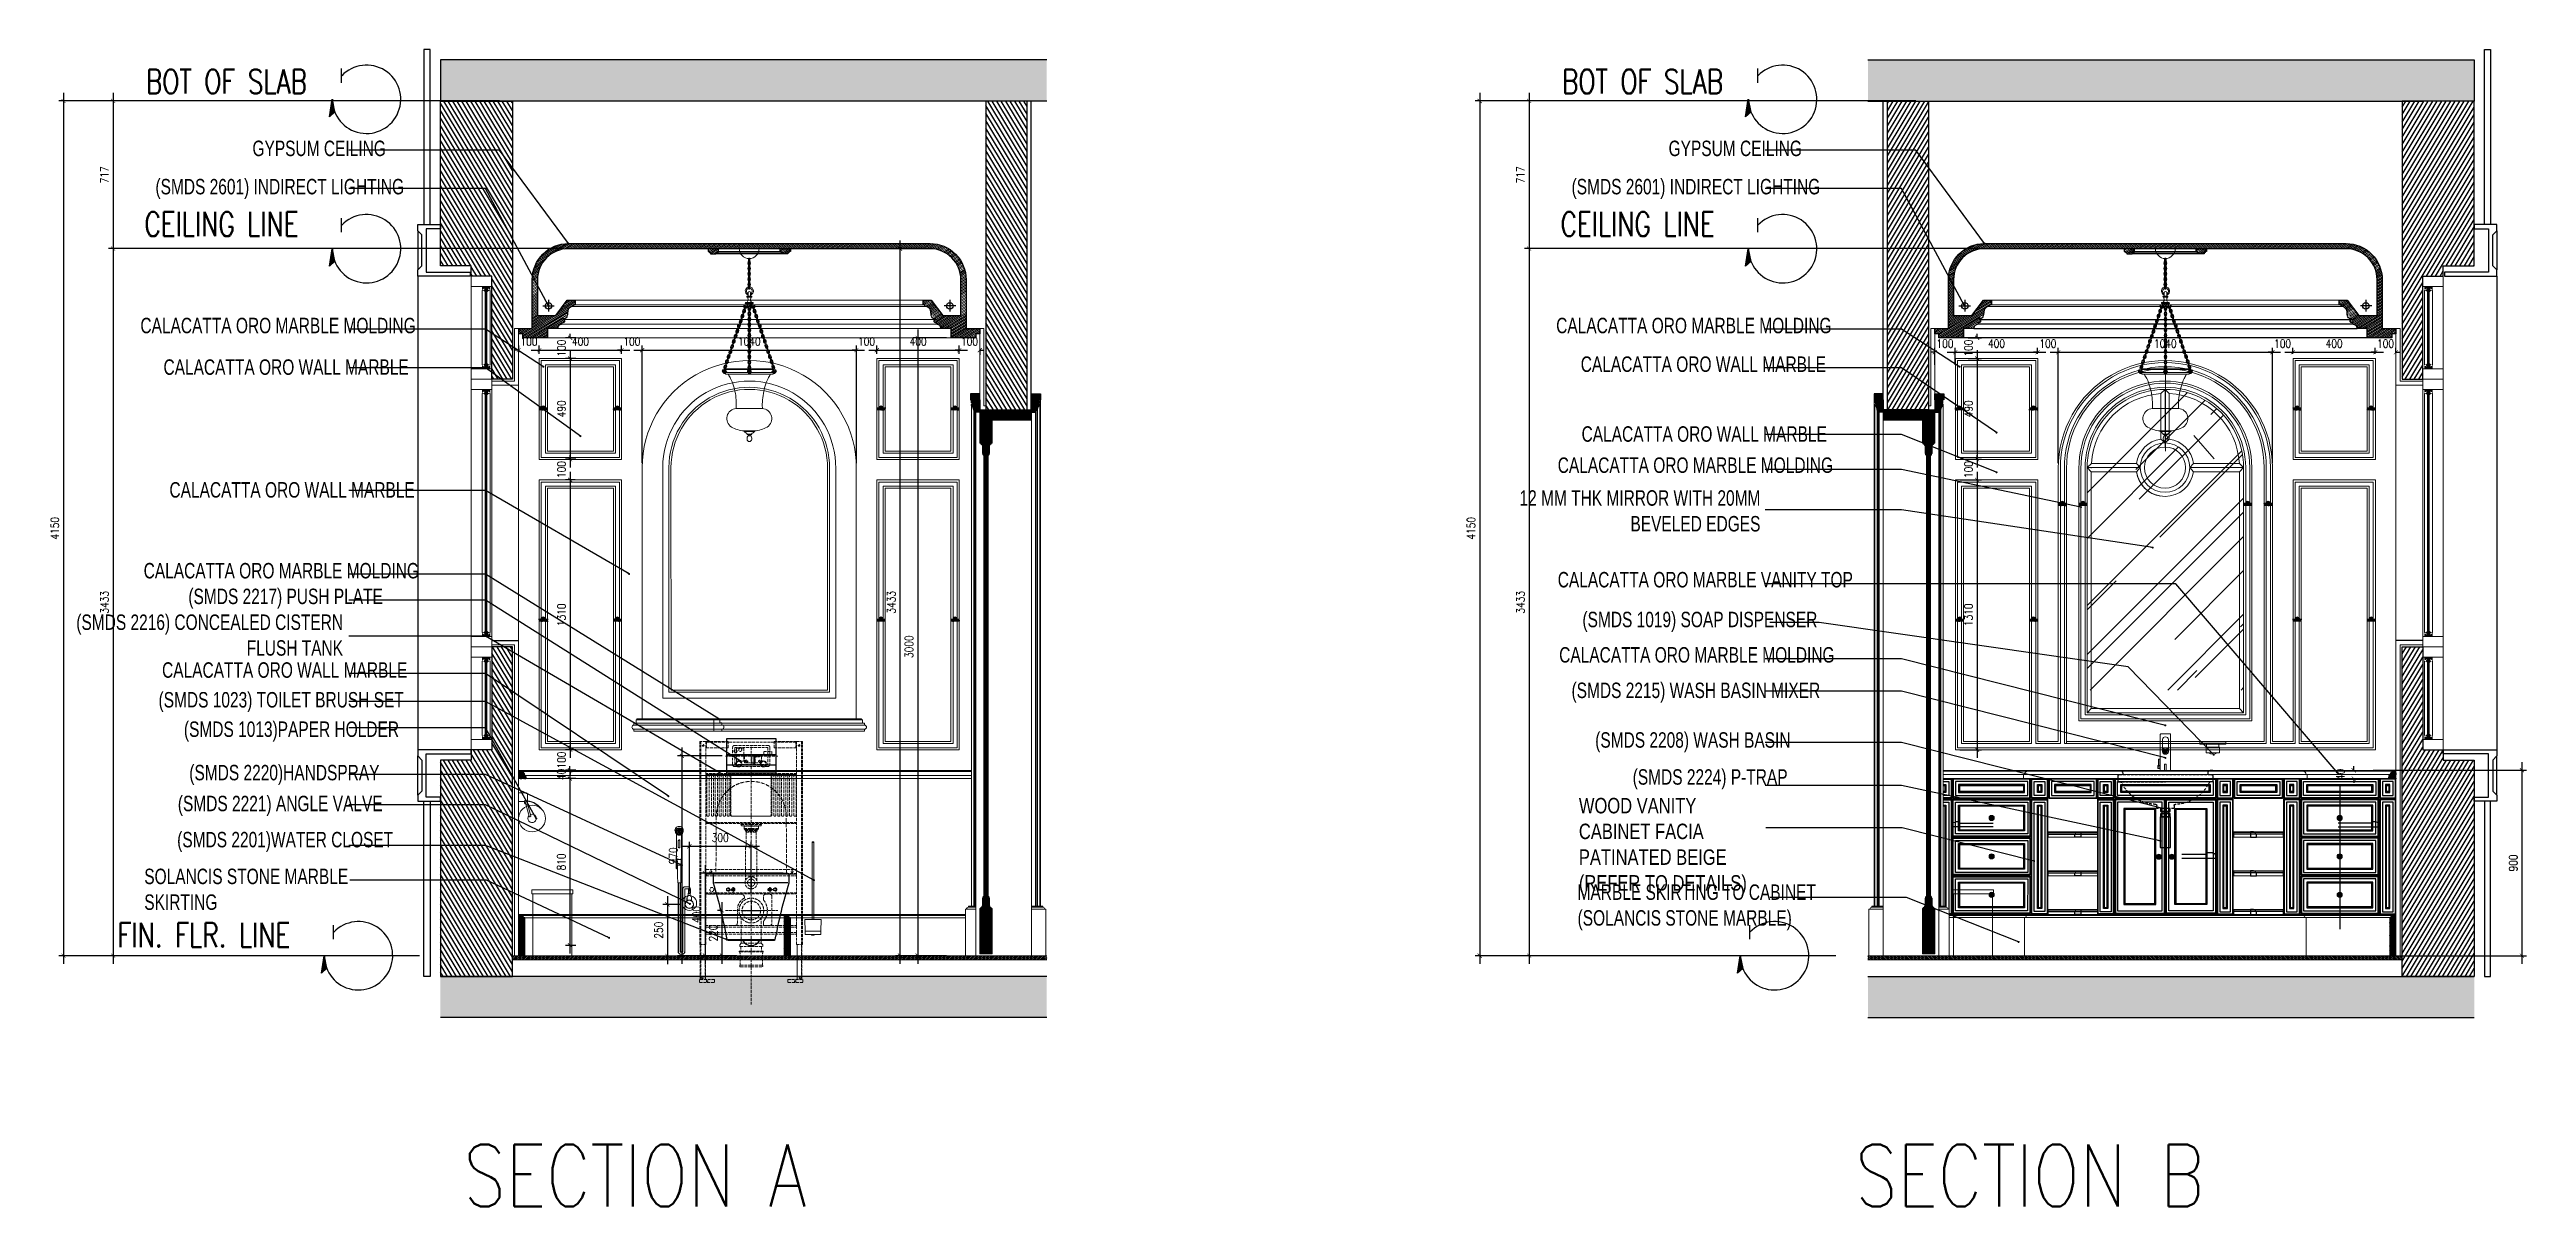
# Model space of a CAD drawing. Header units: inches. Extents: x 193287 to 241687, y 437648 to 550079.
# Drawn here: x 206145 to 218176, y 447118 to 452736 of the extents above; entities that cross this region are included whole.
import ezdxf

# ---------------------------------------------------------------- set-up
doc = ezdxf.new("R2010")
doc.units = ezdxf.units.IN
doc.header["$MEASUREMENT"] = 0
doc.set_wipeout_variables(frame=1)
for name, pattern in [('AM_DIN_F_W050', [6.25, 4.75, -1.5]), ('AM_DIN_G_W050', [13.75, 9.75, -1.5, 1, -1.5]), ('DASHED2', [0.375, 0.25, -0.125])]:
    doc.linetypes.add(name, pattern=pattern)
for name, color, linetype in [('8', 8, 'Continuous'), ('CQ centerline', 8, 'Continuous'), ('CQ elevation arrow label', 1, 'Continuous'), ('CQ Grg Gypsum', 41, 'Continuous'), ('CQ Light Elevation', 4, 'Continuous'), ('CQ marble hatch', 8, 'Continuous'), ('CQ PANEL DIMENSION', 1, 'Continuous'), ('CQ Plaster', 1, 'Continuous'), ('CQ SANITARY WARES', 212, 'Continuous'), ('CQ section wall', 3, 'Continuous'), ('CQ SPOT DETAIL DIMENSION', 9, 'Continuous'), ('CQ text label', 3, 'Continuous'), ('CQ Wood Section', 1, 'Continuous'), ('CQ_callout', 34, 'Continuous'), ('DIM', 251, 'Continuous'), ('Layer1', 1, 'Continuous'), ('Layer3', 7, 'Continuous'), ('MARBLE 2', 6, 'Continuous'), ('SANITARY WARES', 212, 'Continuous'), ('WOOD', 23, 'Continuous'), ('xref grd floor$2$CQ Wall hatch_CHB', 8, 'Continuous')]:
    doc.layers.add(name, color=color, linetype=linetype)
for name, color, linetype, lineweight in [('A-Dim-ID', 9, 'Continuous', 20), ('A-FLOR-SLAB', 5, 'Continuous', 40), ('A-GLAZ', 134, 'Continuous', 18), ('A-RNDR-ALUM', 1, 'Continuous', 9), ('A-RNDR-PT36', 253, 'Continuous', 20), ('Bronze', 40, 'Continuous', 0), ('CQ bathroom accessories', 8, 'Continuous', 0), ('CQ gypsum 2', 42, 'Continuous', 0), ('CQ Gypsum Hatch', 8, 'Continuous', 20), ('CQ Marble', 6, 'Continuous', 0), ('CQ Mirror-Glass', 4, 'Continuous', 0), ('CQ Section Flooring fin.', 6, 'Continuous', 0), ('Marble', 6, 'Continuous', 0), ('Sanitary', 9, 'Continuous', 0)]:
    doc.layers.add(name, color=color, linetype=linetype, lineweight=lineweight)
doc.styles.add('DIM 50', font='romans.shx', dxfattribs={"width": 0.75, "height": 100})
doc.styles.add('grid_250', font='romans.shx', dxfattribs={"width": 0.75, "height": 0.75})
doc.styles.add('ID-ROMANS', font='romans.shx', dxfattribs={"width": 0.8})
doc.styles.add('ST9', font='romans.shx', dxfattribs={"width": 0.8})
doc.styles.get("Standard").update_dxf_attribs({"font": 'arial.ttf'})
doc.dimstyles.new('DIM-20', dxfattribs={"dimscale": 1000, "dimtxt": 0.044, "dimasz": 0.035, "dimexe": 0.022, "dimexo": 0.022, "dimgap": 0.022, "dimtad": 1, "dimdec": 0, "dimzin": 0, "dimdsep": 46, "dimtxsty": 'ST9', "dimblk1": 'ARCHTICK', "dimblk2": 'ARCHTICK', "dimsah": 1, "dimcen": 0.088, "dimdle": 0.04, "dimclrd": 256, "dimclre": 256, "dimclrt": 3, "dimadec": 0, "dimazin": 0, "dimtfac": 1, "dimtdec": 0, "dimtix": 1, "dimtofl": 0, "dimtmove": 1, "dimatfit": 3, "dimldrblk": 'CLOSED', "dimfxl": 1, "dimtolj": 1, "dimtzin": 0, "dimarcsym": 0})
doc.dimstyles.get("Standard").update_dxf_attribs({"dimtxt": 0.18, "dimasz": 0.18, "dimexe": 0.18, "dimexo": 0.0625, "dimgap": 0.09, "dimtad": 0, "dimtih": 1, "dimtoh": 1, "dimdec": 4, "dimzin": 0, "dimdsep": 46, "dimtxsty": 'Standard', "dimcen": 0.09, "dimadec": 0, "dimazin": 0, "dimtfac": 1, "dimtdec": 4, "dimtofl": 0, "dimtmove": 0, "dimatfit": 3, "dimfxl": 1, "dimtolj": 1, "dimtzin": 0, "dimarcsym": 0})
pattern_1 = [(36.028577, (75041.166, 5809.5), (68.08902, -23.40695), [7.5, -82.5]), (341.028577, (75041.166, 5809.5), (4.696116, 76.343932), [6, -66]), (86.480021, (75046.84, 5807.55), (72.785135, 52.936981), [6.374019, -70.114211]), (32.212777, (75045.995, 5828.91), (99.570572, -41.829513), [11.25, -123.75]), (82.664212, (75054.29, 5825.42), (114.220033, 71.96377), [9.561034, -105.171376]), (337.21274, (75046, 5828.91), (114.220033, 71.96377), [9, -99]), (7.028577, (75054.49, 5821.643), (48.2040844, -53.482392), [7.5, -82.5]), (312.028577, (75054.49, 5821.64), (41.119588, 64.495185), [6, -66]), (57.480021, (75058.51, 5817.19), (89.323671, 11.012793), [6.374019, -70.114211]), (23.5285767, (75041.166, 5809.502), (9.2173322, 32.010976), [0, -65.2, 0, -67, 0, -66.25]), (353.528577, (75041.166, 5809.5), (35.0512903, 31.9228578), [0, -38.2, 0, -63.7, 0, -25.25]), (313.528577, (75019.526, 5814.886), (51.2584374, -15.0772595), [0, -25, 0, -78, 0, -103.5]), (303.528577, (75009.82, 5817.3), (59.0102484, -4.3659754), [0, -32.5, 0, -51.8, 0, -73.5])]
pattern_2 = [(225, (314555.31, 682297.8173), (-2.65165043, 2.65165043), [])]
pattern_3 = [(225, (314455.31, 682297.8173), (-2.65165043, 2.65165043), [])]
pattern_4 = [(45, (-1.7785, -0.0032), (1.657281518, 6.0766989), [7.8125, -1.5625, 0, -1.5625])]
pattern_5 = [(45, (-1.7785, -0.0032), (1.657281518, 6.0766989), [7.8125, -1.5625, 0, -1.5625])]

msp = doc.modelspace()

# ---------------------------------------------------------------- texts
at = {"layer": 'CQ text label', "style": 'grid_250', "width": 0.75}
for s, p in [('BOT OF SLAB ', (206613.173, 452521.618, 0)), ('BOT OF SLAB ', (213491.72, 452521.596, 0.001)), ('CEILING LINE', (206606.284, 451829.483, -0.001)), ('CEILING LINE', (213484.832, 451829.461, 0)), ('FIN. FLR. LINE', (206475.37, 448377.968, 0))]:
    msp.add_text(s, height=117.6, rotation=0, dxfattribs=at).set_placement(p)
at = {"layer": 'CQ text label', "color": 3, "ltscale": 500, "char_height": 75, "attachment_point": 1, "style": 'DIM 50'}
for s, insert, width in [('{\\fCityBlueprint|b0|i0|c2|p2;GYPSUM CEILING}', (207130.796, 452293.328, 0), 1867.39225), ('{\\fCityBlueprint|b0|i0|c2|p2;GYPSUM CEILING}', (214009.344, 452293.306, 0), 1867.39225), ('{\\fCityBlueprint|b0|i0|c2|p2;(SMDS 2601) INDIRECT LIGHTING }', (206659.565, 452107.581, 0), 1867.39225), ('{\\fCityBlueprint|b0|i0|c2|p2;(SMDS 2601) INDIRECT LIGHTING }', (213538.113, 452107.559, 0), 1867.39225), ('{\\fCityBlueprint|b0|i0|c2|p2;CALACATTA ORO MARBLE MOLDING}', (206586.546, 451433.127, 0), 1867.39225), ('{\\fCityBlueprint|b0|i0|c2|p2;CALACATTA ORO MARBLE MOLDING}', (213463.382, 451433.105, 0), 1867.39225), ('{\\fCityBlueprint|b0|i0|c2|p2;CALACATTA ORO WALL MARBLE}', (206698.685, 451231.331, 0), 1867.39225), ('{\\fCityBlueprint|b0|i0|c2|p2;CALACATTA ORO WALL MARBLE}', (213582.627, 451245.544, 0), 1867.39225), ('{\\fCityBlueprint|b0|i0|c2|p2;CALACATTA ORO WALL MARBLE}', (213586.734, 450906.412, 0), 1867.39225), ('{\\fCityBlueprint|b0|i0|c2|p2;CALACATTA ORO MARBLE MOLDING}', (213470.893, 450755.107, 0), 1867.39225), ('{\\fCityBlueprint|b0|i0|c2|p2;CALACATTA ORO WALL MARBLE}', (206727.724, 450635.208, 0), 1867.39225), ('\\pxqr;{\\fCityBlueprint|b0|i0|c2|p2;12 MM THK MIRROR WITH 20MM \\PBEVELED EDGES}', (212587.986, 450595.825, 0), 1867.39225), ('{\\fCityBlueprint|b0|i0|c2|p2;CALACATTA ORO MARBLE MOLDING}', (206602.298, 450242.781, 0), 1867.39225), ('{\\fCityBlueprint|b0|i0|c2|p2;(SMDS 2217) PUSH PLATE}', (206819.526, 450118.069, 0), 1867.39225), ('{\\fCityBlueprint|b0|i0|c2|p2;CALACATTA ORO MARBLE VANITY TOP}', (213470.893, 450199.104, 0), 1867.39225), ('\\pxqr;{\\fCityBlueprint|b0|i0|c2|p2;(SMDS 2216) CONCEALED CISTERN \\PFLUSH TANK}', (205703.461, 449992.672, 0), 1867.39225), ('{\\fCityBlueprint|b0|i0|c2|p2;(SMDS 1019) SOAP DISPENSER}', (213590.815, 450005.76, 0.001), 1867.39225), ('{\\fCityBlueprint|b0|i0|c2|p2;CALACATTA ORO WALL MARBLE}', (206691.716, 449760.429, 0), 1867.39225), ('{\\fCityBlueprint|b0|i0|c2|p2;CALACATTA ORO MARBLE MOLDING}', (213477.96, 449834.005, 0), 1867.39225), ('{\\fCityBlueprint|b0|i0|c2|p2;(SMDS 1023) TOILET BRUSH SET}', (206674.6, 449615.999, 0), 1867.39225), ('{\\fCityBlueprint|b0|i0|c2|p2;(SMDS 2215) WASH BASIN MIXER}', (213537.786, 449661.878, 0), 1867.39225), ('{\\fCityBlueprint|b0|i0|c2|p2;(SMDS 1013)PAPER HOLDER}', (206797.763, 449473.172, 0), 1867.39225), ('{\\fCityBlueprint|b0|i0|c2|p2;(SMDS 2208) WASH BASIN }', (213652.805, 449420.882, 0), 1867.39225), ('{\\fCityBlueprint|b0|i0|c2|p2;(SMDS 2220)HANDSPRAY}', (206824.049, 449262.455, 0), 1867.39225), ('{\\fCityBlueprint|b0|i0|c2|p2;(SMDS 2224) P-TRAP}', (213834.877, 449241.251, 0), 1867.39225), ('{\\fCityBlueprint|b0|i0|c2|p2;(SMDS 2221) ANGLE VALVE}', (206768.193, 449112.425, 0), 1867.39225), ('{\\fCityBlueprint|b0|i0|c0|p0;\\W0.8;\\C256;WOOD VANITY CABINET FACIA PATINATED BEIGE\\P(REFER TO DETAILS)}', (213573.618, 449102.037, 0), 896.37317), ('{\\fCityBlueprint|b0|i0|c2|p2;(SMDS 2201)WATER CLOSET}', (206765.02, 448937.062, 0), 1867.39225), ('{\\fCityBlueprint|b0|i0|c2|p2;SOLANCIS STONE MARBLE SKIRTING}', (206605.279, 448758.425), 991.93052), ('{\\fCityBlueprint|b0|i0|c2|p2;MARBLE SKIRTING TO CABINET \\P(SOLANCIS STONE MARBLE)}', (213567.143, 448681.921, 0), 1867.39225)]:
    msp.add_mtext(s, dxfattribs=dict(at, insert=insert, width=width))
at = {"layer": 'Defpoints', "char_height": 300, "width": 6757.12122, "attachment_point": 1, "style": 'ID-ROMANS'}
for s, insert in [('SECTION A', (208155.577, 447418.379, -0.001)), ('SECTION B', (214915.216, 447418.379, -0.001))]:
    msp.add_mtext(s, dxfattribs=dict(at, insert=insert))

# ---------------------------------------------------------------- blocks, each defined once
blk = doc.blocks.new('GLAZ-4')
at = {"layer": 'A-GLAZ'}
for p, q in [((-26, 2238, 0), (-26, 1859, 0)), ((-25, 2238, 0), (-25, 1859, 0)), ((-24, 2238, 0), (-24, 1859, 0)), ((-22, 2238, 0), (-22, 1859, 0)), ((-21, 2238, 0), (-21, 1859, 0)), ((-20, 2238, 0), (-20, 1859, 0)), ((-18, 2238, 0), (-18, 1859, 0)), ((-26, 562, 0), (-26, 1741, 0)), ((-25, 562, 0), (-25, 1741, 0)), ((-24, 562, 0), (-24, 1741, 0)), ((-22, 562, 0), (-22, 1741, 0)), ((-21, 562, 0), (-21, 1741, 0)), ((-20, 562, 0), (-20, 1741, 0)), ((-18, 562, 0), (-18, 1741, 0)), ((-26, 62, 0), (-26, 441, 0)), ((-25, 62, 0), (-25, 441, 0)), ((-24, 62, 0), (-24, 441, 0)), ((-22, 62, 0), (-22, 441, 0)), ((-21, 62, 0), (-21, 441, 0)), ((-20, 62, 0), (-20, 441, 0)), ((-18, 62, 0), (-18, 441, 0))]:
    blk.add_line(p, q, dxfattribs=at)
at = {"layer": 'A-RNDR-ALUM'}
for p, q in [((-50, 1850, 0), (-50, 2250, 0)), ((-38, 2247, 0), (-37, 2247, 0)), ((-38, 2239, 0), (-38, 2247, 0)), ((-38, 2247, 0), (-37, 2247, 0)), ((-38, 2239, 0), (-38, 2247, 0)), ((-38, 2239, 0), (-37, 2239, 0)), ((-38, 2239, 0), (-37, 2239, 0)), ((-37, 2239, 0), (-37, 2247, 0)), ((-37, 2239, 0), (-37, 2247, 0)), ((-37, 2246, 0), (-7, 2246, 0)), ((-37, 2246, 0), (-7, 2246, 0)), ((-37, 2245, 0), (-7, 2245, 0)), ((-37, 2245, 0), (-7, 2245, 0)), ((-37, 2243, 0), (-7, 2243, 0)), ((-37, 2243, 0), (-7, 2243, 0)), ((-37, 2242, 0), (-7, 2242, 0)), ((-37, 2242, 0), (-7, 2242, 0)), ((-37, 2241, 0), (-7, 2241, 0)), ((-37, 2241, 0), (-7, 2241, 0)), ((-36, 2247, 0), (-35, 2247, 0)), ((-36, 2247, 0), (-35, 2247, 0)), ((-36, 2239, 0), (-35, 2239, 0)), ((-36, 2239, 0), (-35, 2239, 0)), ((-6, 2247, 0), (-7, 2247, 0)), ((-7, 2239, 0), (-7, 2247, 0)), ((-6, 2247, 0), (-7, 2247, 0)), ((-7, 2239, 0), (-7, 2247, 0)), ((-6, 2239, 0), (-7, 2239, 0)), ((-6, 2239, 0), (-7, 2239, 0)), ((-6, 2239, 0), (-6, 2247, 0)), ((-6, 2239, 0), (-6, 2247, 0)), ((50, 1850, 0), (50, 2250, 0)), ((-38, 1861, 0), (-37, 1861, 0)), ((-38, 1861, 0), (-38, 1853, 0)), ((-38, 1861, 0), (-37, 1861, 0)), ((-38, 1861, 0), (-38, 1853, 0)), ((-38, 1853, 0), (-37, 1853, 0)), ((-38, 1853, 0), (-37, 1853, 0)), ((-37, 1861, 0), (-37, 1853, 0)), ((-37, 1861, 0), (-37, 1853, 0)), ((-37, 1859, 0), (-7, 1859, 0)), ((-37, 1859, 0), (-7, 1859, 0)), ((-37, 1858, 0), (-7, 1858, 0)), ((-37, 1858, 0), (-7, 1858, 0)), ((-37, 1857, 0), (-7, 1857, 0)), ((-37, 1857, 0), (-7, 1857, 0)), ((-37, 1855, 0), (-7, 1855, 0)), ((-37, 1855, 0), (-7, 1855, 0)), ((-37, 1854, 0), (-7, 1854, 0)), ((-37, 1854, 0), (-7, 1854, 0)), ((-36, 1861, 0), (-35, 1861, 0)), ((-36, 1861, 0), (-35, 1861, 0)), ((-36, 1853, 0), (-35, 1853, 0)), ((-36, 1853, 0), (-35, 1853, 0)), ((-6, 1861, 0), (-7, 1861, 0)), ((-7, 1861, 0), (-7, 1853, 0)), ((-6, 1861, 0), (-7, 1861, 0)), ((-7, 1861, 0), (-7, 1853, 0)), ((-6, 1853, 0), (-7, 1853, 0)), ((-6, 1853, 0), (-7, 1853, 0)), ((-6, 1861, 0), (-6, 1853, 0)), ((-6, 1861, 0), (-6, 1853, 0)), ((-50, 1775, 0), (-50, 550, 0)), ((-38, 1747, 0), (-37, 1747, 0)), ((-38, 1739, 0), (-38, 1747, 0)), ((-38, 1747, 0), (-37, 1747, 0)), ((-38, 1739, 0), (-38, 1747, 0)), ((-38, 1739, 0), (-37, 1739, 0)), ((-38, 1739, 0), (-37, 1739, 0)), ((-37, 1739, 0), (-37, 1747, 0)), ((-37, 1739, 0), (-37, 1747, 0)), ((-37, 1746, 0), (-7, 1746, 0)), ((-37, 1746, 0), (-7, 1746, 0)), ((-37, 1745, 0), (-7, 1745, 0)), ((-37, 1745, 0), (-7, 1745, 0)), ((-37, 1743, 0), (-7, 1743, 0)), ((-37, 1743, 0), (-7, 1743, 0)), ((-37, 1742, 0), (-7, 1742, 0)), ((-37, 1742, 0), (-7, 1742, 0)), ((-37, 1741, 0), (-7, 1741, 0)), ((-37, 1741, 0), (-7, 1741, 0)), ((-36, 1747, 0), (-35, 1747, 0)), ((-36, 1747, 0), (-35, 1747, 0)), ((-36, 1739, 0), (-35, 1739, 0)), ((-36, 1739, 0), (-35, 1739, 0)), ((-6, 1747, 0), (-7, 1747, 0)), ((-7, 1739, 0), (-7, 1747, 0)), ((-6, 1747, 0), (-7, 1747, 0)), ((-7, 1739, 0), (-7, 1747, 0)), ((-6, 1739, 0), (-7, 1739, 0)), ((-6, 1739, 0), (-7, 1739, 0)), ((-6, 1739, 0), (-6, 1747, 0)), ((-6, 1739, 0), (-6, 1747, 0)), ((50, 1775, 0), (50, 550, 0)), ((-38, 561, 0), (-37, 561, 0)), ((-38, 561, 0), (-38, 553, 0)), ((-38, 561, 0), (-37, 561, 0)), ((-38, 561, 0), (-38, 553, 0)), ((-38, 553, 0), (-37, 553, 0)), ((-38, 553, 0), (-37, 553, 0)), ((-37, 561, 0), (-37, 553, 0)), ((-37, 561, 0), (-37, 553, 0)), ((-37, 559, 0), (-7, 559, 0)), ((-37, 559, 0), (-7, 559, 0)), ((-37, 558, 0), (-7, 558, 0)), ((-37, 558, 0), (-7, 558, 0)), ((-37, 557, 0), (-7, 557, 0)), ((-37, 557, 0), (-7, 557, 0)), ((-37, 555, 0), (-7, 555, 0)), ((-37, 555, 0), (-7, 555, 0)), ((-37, 554, 0), (-7, 554, 0)), ((-37, 554, 0), (-7, 554, 0)), ((-36, 561, 0), (-35, 561, 0)), ((-36, 561, 0), (-35, 561, 0)), ((-36, 553, 0), (-35, 553, 0)), ((-36, 553, 0), (-35, 553, 0)), ((-6, 561, 0), (-7, 561, 0)), ((-7, 561, 0), (-7, 553, 0)), ((-6, 561, 0), (-7, 561, 0)), ((-7, 561, 0), (-7, 553, 0)), ((-6, 553, 0), (-7, 553, 0)), ((-6, 553, 0), (-7, 553, 0)), ((-6, 561, 0), (-6, 553, 0)), ((-6, 561, 0), (-6, 553, 0)), ((-50, 450, 0), (-50, 50, 0)), ((-38, 447, 0), (-37, 447, 0)), ((-38, 439, 0), (-38, 447, 0)), ((-38, 447, 0), (-37, 447, 0)), ((-38, 439, 0), (-38, 447, 0)), ((-38, 439, 0), (-37, 439, 0)), ((-38, 439, 0), (-37, 439, 0)), ((-37, 439, 0), (-37, 447, 0)), ((-37, 439, 0), (-37, 447, 0)), ((-37, 446, 0), (-7, 446, 0)), ((-37, 446, 0), (-7, 446, 0)), ((-37, 445, 0), (-7, 445, 0)), ((-37, 445, 0), (-7, 445, 0)), ((-37, 443, 0), (-7, 443, 0)), ((-37, 443, 0), (-7, 443, 0)), ((-37, 442, 0), (-7, 442, 0)), ((-37, 442, 0), (-7, 442, 0)), ((-37, 441, 0), (-7, 441, 0)), ((-37, 441, 0), (-7, 441, 0)), ((-36, 447, 0), (-35, 447, 0)), ((-36, 447, 0), (-35, 447, 0)), ((-36, 439, 0), (-35, 439, 0)), ((-36, 439, 0), (-35, 439, 0)), ((-6, 447, 0), (-7, 447, 0)), ((-7, 439, 0), (-7, 447, 0)), ((-6, 447, 0), (-7, 447, 0)), ((-7, 439, 0), (-7, 447, 0)), ((-6, 439, 0), (-7, 439, 0)), ((-6, 439, 0), (-7, 439, 0)), ((-6, 439, 0), (-6, 447, 0)), ((-6, 439, 0), (-6, 447, 0)), ((50, 450, 0), (50, 50, 0)), ((-38, 61, 0), (-37, 61, 0)), ((-38, 61, 0), (-38, 53, 0)), ((-38, 61, 0), (-37, 61, 0)), ((-38, 61, 0), (-38, 53, 0)), ((-38, 53, 0), (-37, 53, 0)), ((-38, 53, 0), (-37, 53, 0)), ((-37, 61, 0), (-37, 53, 0)), ((-37, 61, 0), (-37, 53, 0)), ((-37, 59, 0), (-7, 59, 0)), ((-37, 59, 0), (-7, 59, 0)), ((-37, 58, 0), (-7, 58, 0)), ((-37, 58, 0), (-7, 58, 0)), ((-37, 57, 0), (-7, 57, 0)), ((-37, 57, 0), (-7, 57, 0)), ((-37, 55, 0), (-7, 55, 0)), ((-37, 55, 0), (-7, 55, 0)), ((-37, 54, 0), (-7, 54, 0)), ((-37, 54, 0), (-7, 54, 0)), ((-36, 61, 0), (-35, 61, 0)), ((-36, 61, 0), (-35, 61, 0)), ((-36, 53, 0), (-35, 53, 0)), ((-36, 53, 0), (-35, 53, 0)), ((-6, 61, 0), (-7, 61, 0)), ((-7, 61, 0), (-7, 53, 0)), ((-6, 61, 0), (-7, 61, 0)), ((-7, 61, 0), (-7, 53, 0)), ((-6, 53, 0), (-7, 53, 0)), ((-6, 53, 0), (-7, 53, 0)), ((-6, 61, 0), (-6, 53, 0)), ((-6, 61, 0), (-6, 53, 0))]:
    blk.add_line(p, q, dxfattribs=at)
at = {"layer": 'A-RNDR-ALUM', "elevation": 0}
for points in [[(-50, 2250), (50, 2250), (50, 2300), (-50, 2300)], [(-50, 1850), (50, 1850), (50, 1800), (-50, 1800)], [(-50, 1750), (50, 1750), (50, 1800), (-50, 1800)], [(-50, 550), (50, 550), (50, 500), (-50, 500)], [(-50, 450), (50, 450), (50, 500), (-50, 500)], [(-50, 50), (50, 50), (50, 0), (-50, 0)]]:
    blk.add_lwpolyline(points, close=True, dxfattribs=at)
at = {"layer": 'A-RNDR-ALUM', "const_width": 0.928, "elevation": 0}
for points in [[(-44, 2249, -0.414214), (-44, 2249)], [(-44, 2249, -0.414214), (-44, 2249)], [(-1, 2249, 0.414214), (0, 2249)], [(-1, 2249, 0.414214), (0, 2249)], [(-44, 1851, 0.414214), (-44, 1851)], [(-44, 1851, 0.414214), (-44, 1851)], [(-1, 1851, -0.414214), (0, 1851)], [(-1, 1851, -0.414214), (0, 1851)], [(-44, 1749, -0.414214), (-44, 1749)], [(-44, 1749, -0.414214), (-44, 1749)], [(-1, 1749, 0.414214), (0, 1749)], [(-1, 1749, 0.414214), (0, 1749)], [(-44, 551, 0.414214), (-44, 551)], [(-44, 551, 0.414214), (-44, 551)], [(-1, 551, -0.414214), (0, 551)], [(-1, 551, -0.414214), (0, 551)], [(-44, 449, -0.414214), (-44, 449)], [(-44, 449, -0.414214), (-44, 449)], [(-1, 449, 0.414214), (0, 449)], [(-1, 449, 0.414214), (0, 449)], [(-44, 51, 0.414214), (-44, 51)], [(-44, 51, 0.414214), (-44, 51)], [(-1, 51, -0.414214), (0, 51)], [(-1, 51, -0.414214), (0, 51)]]:
    blk.add_lwpolyline(points, format="xyb", dxfattribs=at)
at = {"layer": 'A-RNDR-ALUM', "elevation": 0}
for points in [[(-14, 2232), (-16, 2232), (-16, 2229, -0.015553), (-15, 2230), (-12, 2230, 0.104304), (-18, 2224), (-18, 2226, -0.016036), (-18, 2227), (-18, 2228), (-18, 2229), (-18, 2232), (-18, 2231), (-18, 2234), (-18, 2234), (-18, 2237), (-18, 2237), (-18, 2238, 0.414214), (-18, 2238), (-26, 2238, 0.414214), (-27, 2238), (-27, 2237), (-26, 2237), (-26, 2234), (-27, 2234), (-27, 2231), (-26, 2232), (-26, 2229), (-27, 2228), (-27, 2227, -0.016036), (-26, 2226), (-26, 2224, 0.104304), (-33, 2230), (-30, 2230, -0.015553), (-29, 2229), (-29, 2232), (-31, 2232, 0.021646), (-29, 2236), (-29, 2238, -0.414214), (-26, 2240), (-18, 2240, -0.414214), (-16, 2238), (-16, 2236, 0.021646)], [(-14, 1868), (-16, 1868), (-16, 1871, 0.015553), (-15, 1870), (-12, 1870, -0.104304), (-18, 1876), (-18, 1874, 0.016036), (-18, 1873), (-18, 1872), (-18, 1871), (-18, 1868), (-18, 1869), (-18, 1866), (-18, 1866), (-18, 1863), (-18, 1864), (-18, 1862, -0.414214), (-18, 1862), (-26, 1862, -0.414214), (-27, 1862), (-27, 1864), (-26, 1863), (-26, 1866), (-27, 1866), (-27, 1869), (-26, 1868), (-26, 1871), (-27, 1872), (-27, 1873, 0.016036), (-26, 1874), (-26, 1876, -0.104304), (-33, 1870), (-30, 1870, 0.015553), (-29, 1871), (-29, 1868), (-31, 1868, -0.021646), (-29, 1864), (-29, 1862, 0.414214), (-26, 1860), (-18, 1860, 0.414214), (-16, 1862), (-16, 1864, -0.021646)], [(-14, 1732), (-16, 1732), (-16, 1729, -0.015553), (-15, 1730), (-12, 1730, 0.104304), (-18, 1724), (-18, 1726, -0.016036), (-18, 1727), (-18, 1728), (-18, 1729), (-18, 1732), (-18, 1731), (-18, 1734), (-18, 1734), (-18, 1737), (-18, 1737), (-18, 1738, 0.414214), (-18, 1738), (-26, 1738, 0.414214), (-27, 1738), (-27, 1737), (-26, 1737), (-26, 1734), (-27, 1734), (-27, 1731), (-26, 1732), (-26, 1729), (-27, 1728), (-27, 1727, -0.016036), (-26, 1726), (-26, 1724, 0.104304), (-33, 1730), (-30, 1730, -0.015553), (-29, 1729), (-29, 1732), (-31, 1732, 0.021646), (-29, 1736), (-29, 1738, -0.414214), (-26, 1740), (-18, 1740, -0.414214), (-16, 1738), (-16, 1736, 0.021646)], [(-14, 568), (-16, 568), (-16, 571, 0.015553), (-15, 570), (-12, 570, -0.104304), (-18, 576), (-18, 574, 0.016036), (-18, 573), (-18, 572), (-18, 571), (-18, 568), (-18, 569), (-18, 566), (-18, 566), (-18, 563), (-18, 564), (-18, 562, -0.414214), (-18, 562), (-26, 562, -0.414214), (-27, 562), (-27, 564), (-26, 563), (-26, 566), (-27, 566), (-27, 569), (-26, 568), (-26, 571), (-27, 572), (-27, 573, 0.016036), (-26, 574), (-26, 576, -0.104304), (-33, 570), (-30, 570, 0.015553), (-29, 571), (-29, 568), (-31, 568, -0.021646), (-29, 564), (-29, 562, 0.414214), (-26, 560), (-18, 560, 0.414214), (-16, 562), (-16, 564, -0.021646)], [(-14, 432), (-16, 432), (-16, 429, -0.015553), (-15, 430), (-12, 430, 0.104304), (-18, 424), (-18, 426, -0.016036), (-18, 427), (-18, 428), (-18, 429), (-18, 432), (-18, 431), (-18, 434), (-18, 434), (-18, 437), (-18, 437), (-18, 438, 0.414214), (-18, 438), (-26, 438, 0.414214), (-27, 438), (-27, 437), (-26, 437), (-26, 434), (-27, 434), (-27, 431), (-26, 432), (-26, 429), (-27, 428), (-27, 427, -0.016036), (-26, 426), (-26, 424, 0.104304), (-33, 430), (-30, 430, -0.015553), (-29, 429), (-29, 432), (-31, 432, 0.021646), (-29, 436), (-29, 438, -0.414214), (-26, 440), (-18, 440, -0.414214), (-16, 438), (-16, 436, 0.021646)], [(-14, 68), (-16, 68), (-16, 71, 0.015553), (-15, 70), (-12, 70, -0.104304), (-18, 76), (-18, 74, 0.016036), (-18, 73), (-18, 72), (-18, 71), (-18, 68), (-18, 69), (-18, 66), (-18, 66), (-18, 63), (-18, 64), (-18, 62, -0.414214), (-18, 62), (-26, 62, -0.414214), (-27, 62), (-27, 64), (-26, 63), (-26, 66), (-27, 66), (-27, 69), (-26, 68), (-26, 71), (-27, 72), (-27, 73, 0.016036), (-26, 74), (-26, 76, -0.104304), (-33, 70), (-30, 70, 0.015553), (-29, 71), (-29, 68), (-31, 68, -0.021646), (-29, 64), (-29, 62, 0.414214), (-26, 60), (-18, 60, 0.414214), (-16, 62), (-16, 64, -0.021646)]]:
    blk.add_lwpolyline(points, format="xyb", close=True, dxfattribs=at)
at = {"layer": 'A-RNDR-ALUM'}
for points in [[(-45, 2250, 0), (-45, 2249, 0), (-42, 2250, 0), (-44, 2249, 0)], [(-45, 2250, 0), (-45, 2249, 0), (-42, 2250, 0), (-44, 2249, 0)], [(-42, 2250, 0), (-44, 2249, 0), (-42, 2248, 0), (-44, 2248, 0)], [(-42, 2250, 0), (-44, 2249, 0), (-42, 2248, 0), (-44, 2248, 0)], [(-41, 2232, 0), (-41, 2231, 0), (-30, 2232, 0), (-30, 2231, 0)], [(-41, 2232, 0), (-41, 2231, 0), (-30, 2232, 0), (-30, 2231, 0)], [(-41, 2231, 0), (-41, 2230, 0), (-30, 2231, 0), (-30, 2230, 0)], [(-41, 2231, 0), (-41, 2230, 0), (-30, 2231, 0), (-30, 2230, 0)], [(-37, 2248, 0), (-35, 2250, 0), (-40, 2248, 0), (-40, 2250, 0)], [(-37, 2248, 0), (-35, 2250, 0), (-40, 2248, 0), (-40, 2250, 0)], [(-40, 2237, 0), (-40, 2239, 0), (-35, 2237, 0), (-37, 2239, 0)], [(-40, 2237, 0), (-40, 2239, 0), (-35, 2237, 0), (-37, 2239, 0)], [(-37, 2246, 0), (-35, 2246, 0), (-37, 2248, 0), (-35, 2250, 0)], [(-37, 2246, 0), (-35, 2246, 0), (-37, 2248, 0), (-35, 2250, 0)], [(-37, 2241, 0), (-35, 2241, 0), (-37, 2239, 0), (-35, 2237, 0)], [(-37, 2241, 0), (-35, 2241, 0), (-37, 2239, 0), (-35, 2237, 0)], [(-4, 2232, 0), (-4, 2231, 0), (-15, 2232, 0), (-15, 2231, 0)], [(-4, 2232, 0), (-4, 2231, 0), (-15, 2232, 0), (-15, 2231, 0)], [(-4, 2231, 0), (-4, 2230, 0), (-15, 2231, 0), (-15, 2230, 0)], [(-4, 2231, 0), (-4, 2230, 0), (-15, 2231, 0), (-15, 2230, 0)], [(-8, 2248, 0), (-9, 2250, 0), (-5, 2248, 0), (-5, 2250, 0)], [(-8, 2246, 0), (-9, 2246, 0), (-8, 2248, 0), (-9, 2250, 0)], [(-8, 2246, 0), (-9, 2246, 0), (-8, 2248, 0), (-9, 2250, 0)], [(-8, 2248, 0), (-9, 2250, 0), (-5, 2248, 0), (-5, 2250, 0)], [(-8, 2241, 0), (-9, 2241, 0), (-8, 2239, 0), (-9, 2237, 0)], [(-8, 2241, 0), (-9, 2241, 0), (-8, 2239, 0), (-9, 2237, 0)], [(-5, 2237, 0), (-5, 2239, 0), (-9, 2237, 0), (-8, 2239, 0)], [(-5, 2237, 0), (-5, 2239, 0), (-9, 2237, 0), (-8, 2239, 0)], [(-2, 2250, 0), (-1, 2249, 0), (-2, 2248, 0), (-1, 2248, 0)], [(0, 2250, 0), (0, 2249, 0), (-2, 2250, 0), (-1, 2249, 0)], [(-2, 2250, 0), (-1, 2249, 0), (-2, 2248, 0), (-1, 2248, 0)], [(0, 2250, 0), (0, 2249, 0), (-2, 2250, 0), (-1, 2249, 0)], [(-45, 1850, 0), (-45, 1851, 0), (-42, 1850, 0), (-44, 1851, 0)], [(-45, 1850, 0), (-45, 1851, 0), (-42, 1850, 0), (-44, 1851, 0)], [(-42, 1850, 0), (-44, 1851, 0), (-42, 1852, 0), (-44, 1852, 0)], [(-42, 1850, 0), (-44, 1851, 0), (-42, 1852, 0), (-44, 1852, 0)], [(-41, 1869, 0), (-41, 1870, 0), (-30, 1869, 0), (-30, 1870, 0)], [(-41, 1869, 0), (-41, 1870, 0), (-30, 1869, 0), (-30, 1870, 0)], [(-41, 1868, 0), (-41, 1869, 0), (-30, 1868, 0), (-30, 1869, 0)], [(-41, 1868, 0), (-41, 1869, 0), (-30, 1868, 0), (-30, 1869, 0)], [(-40, 1863, 0), (-40, 1861, 0), (-35, 1863, 0), (-37, 1861, 0)], [(-40, 1863, 0), (-40, 1861, 0), (-35, 1863, 0), (-37, 1861, 0)], [(-37, 1852, 0), (-35, 1850, 0), (-40, 1852, 0), (-40, 1850, 0)], [(-37, 1852, 0), (-35, 1850, 0), (-40, 1852, 0), (-40, 1850, 0)], [(-37, 1859, 0), (-35, 1859, 0), (-37, 1861, 0), (-35, 1863, 0)], [(-37, 1859, 0), (-35, 1859, 0), (-37, 1861, 0), (-35, 1863, 0)], [(-37, 1854, 0), (-35, 1854, 0), (-37, 1852, 0), (-35, 1850, 0)], [(-37, 1854, 0), (-35, 1854, 0), (-37, 1852, 0), (-35, 1850, 0)], [(-4, 1869, 0), (-4, 1870, 0), (-15, 1869, 0), (-15, 1870, 0)], [(-4, 1869, 0), (-4, 1870, 0), (-15, 1869, 0), (-15, 1870, 0)], [(-4, 1868, 0), (-4, 1869, 0), (-15, 1868, 0), (-15, 1869, 0)], [(-4, 1868, 0), (-4, 1869, 0), (-15, 1868, 0), (-15, 1869, 0)], [(-5, 1863, 0), (-5, 1861, 0), (-9, 1863, 0), (-8, 1861, 0)], [(-8, 1859, 0), (-9, 1859, 0), (-8, 1861, 0), (-9, 1863, 0)], [(-5, 1863, 0), (-5, 1861, 0), (-9, 1863, 0), (-8, 1861, 0)], [(-8, 1859, 0), (-9, 1859, 0), (-8, 1861, 0), (-9, 1863, 0)], [(-8, 1854, 0), (-9, 1854, 0), (-8, 1852, 0), (-9, 1850, 0)], [(-8, 1854, 0), (-9, 1854, 0), (-8, 1852, 0), (-9, 1850, 0)], [(-8, 1852, 0), (-9, 1850, 0), (-5, 1852, 0), (-5, 1850, 0)], [(-8, 1852, 0), (-9, 1850, 0), (-5, 1852, 0), (-5, 1850, 0)], [(-2, 1850, 0), (-1, 1851, 0), (-2, 1852, 0), (-1, 1852, 0)], [(-2, 1850, 0), (-1, 1851, 0), (-2, 1852, 0), (-1, 1852, 0)], [(0, 1850, 0), (0, 1851, 0), (-2, 1850, 0), (-1, 1851, 0)], [(0, 1850, 0), (0, 1851, 0), (-2, 1850, 0), (-1, 1851, 0)], [(-45, 1750, 0), (-45, 1749, 0), (-42, 1750, 0), (-44, 1749, 0)], [(-45, 1750, 0), (-45, 1749, 0), (-42, 1750, 0), (-44, 1749, 0)], [(-42, 1750, 0), (-44, 1749, 0), (-42, 1748, 0), (-44, 1748, 0)], [(-42, 1750, 0), (-44, 1749, 0), (-42, 1748, 0), (-44, 1748, 0)], [(-41, 1732, 0), (-41, 1731, 0), (-30, 1732, 0), (-30, 1731, 0)], [(-41, 1732, 0), (-41, 1731, 0), (-30, 1732, 0), (-30, 1731, 0)], [(-41, 1731, 0), (-41, 1730, 0), (-30, 1731, 0), (-30, 1730, 0)], [(-41, 1731, 0), (-41, 1730, 0), (-30, 1731, 0), (-30, 1730, 0)], [(-37, 1748, 0), (-35, 1750, 0), (-40, 1748, 0), (-40, 1750, 0)], [(-37, 1748, 0), (-35, 1750, 0), (-40, 1748, 0), (-40, 1750, 0)], [(-40, 1737, 0), (-40, 1739, 0), (-35, 1737, 0), (-37, 1739, 0)], [(-40, 1737, 0), (-40, 1739, 0), (-35, 1737, 0), (-37, 1739, 0)], [(-37, 1746, 0), (-35, 1746, 0), (-37, 1748, 0), (-35, 1750, 0)], [(-37, 1746, 0), (-35, 1746, 0), (-37, 1748, 0), (-35, 1750, 0)], [(-37, 1741, 0), (-35, 1741, 0), (-37, 1739, 0), (-35, 1737, 0)], [(-37, 1741, 0), (-35, 1741, 0), (-37, 1739, 0), (-35, 1737, 0)], [(-4, 1732, 0), (-4, 1731, 0), (-15, 1732, 0), (-15, 1731, 0)], [(-4, 1732, 0), (-4, 1731, 0), (-15, 1732, 0), (-15, 1731, 0)], [(-4, 1731, 0), (-4, 1730, 0), (-15, 1731, 0), (-15, 1730, 0)], [(-4, 1731, 0), (-4, 1730, 0), (-15, 1731, 0), (-15, 1730, 0)], [(-8, 1748, 0), (-9, 1750, 0), (-5, 1748, 0), (-5, 1750, 0)], [(-8, 1746, 0), (-9, 1746, 0), (-8, 1748, 0), (-9, 1750, 0)], [(-8, 1746, 0), (-9, 1746, 0), (-8, 1748, 0), (-9, 1750, 0)], [(-8, 1748, 0), (-9, 1750, 0), (-5, 1748, 0), (-5, 1750, 0)], [(-8, 1741, 0), (-9, 1741, 0), (-8, 1739, 0), (-9, 1737, 0)], [(-8, 1741, 0), (-9, 1741, 0), (-8, 1739, 0), (-9, 1737, 0)], [(-5, 1737, 0), (-5, 1739, 0), (-9, 1737, 0), (-8, 1739, 0)], [(-5, 1737, 0), (-5, 1739, 0), (-9, 1737, 0), (-8, 1739, 0)], [(-2, 1750, 0), (-1, 1749, 0), (-2, 1748, 0), (-1, 1748, 0)], [(0, 1750, 0), (0, 1749, 0), (-2, 1750, 0), (-1, 1749, 0)], [(-2, 1750, 0), (-1, 1749, 0), (-2, 1748, 0), (-1, 1748, 0)], [(0, 1750, 0), (0, 1749, 0), (-2, 1750, 0), (-1, 1749, 0)], [(-45, 550, 0), (-45, 551, 0), (-42, 550, 0), (-44, 551, 0)], [(-45, 550, 0), (-45, 551, 0), (-42, 550, 0), (-44, 551, 0)], [(-42, 550, 0), (-44, 551, 0), (-42, 552, 0), (-44, 552, 0)], [(-42, 550, 0), (-44, 551, 0), (-42, 552, 0), (-44, 552, 0)], [(-41, 569, 0), (-41, 570, 0), (-30, 569, 0), (-30, 570, 0)], [(-41, 569, 0), (-41, 570, 0), (-30, 569, 0), (-30, 570, 0)], [(-41, 568, 0), (-41, 569, 0), (-30, 568, 0), (-30, 569, 0)], [(-41, 568, 0), (-41, 569, 0), (-30, 568, 0), (-30, 569, 0)], [(-40, 563, 0), (-40, 561, 0), (-35, 563, 0), (-37, 561, 0)], [(-40, 563, 0), (-40, 561, 0), (-35, 563, 0), (-37, 561, 0)], [(-37, 552, 0), (-35, 550, 0), (-40, 552, 0), (-40, 550, 0)], [(-37, 552, 0), (-35, 550, 0), (-40, 552, 0), (-40, 550, 0)], [(-37, 559, 0), (-35, 559, 0), (-37, 561, 0), (-35, 563, 0)], [(-37, 559, 0), (-35, 559, 0), (-37, 561, 0), (-35, 563, 0)], [(-37, 554, 0), (-35, 554, 0), (-37, 552, 0), (-35, 550, 0)], [(-37, 554, 0), (-35, 554, 0), (-37, 552, 0), (-35, 550, 0)], [(-4, 569, 0), (-4, 570, 0), (-15, 569, 0), (-15, 570, 0)], [(-4, 569, 0), (-4, 570, 0), (-15, 569, 0), (-15, 570, 0)], [(-4, 568, 0), (-4, 569, 0), (-15, 568, 0), (-15, 569, 0)], [(-4, 568, 0), (-4, 569, 0), (-15, 568, 0), (-15, 569, 0)], [(-5, 563, 0), (-5, 561, 0), (-9, 563, 0), (-8, 561, 0)], [(-8, 559, 0), (-9, 559, 0), (-8, 561, 0), (-9, 563, 0)], [(-5, 563, 0), (-5, 561, 0), (-9, 563, 0), (-8, 561, 0)], [(-8, 559, 0), (-9, 559, 0), (-8, 561, 0), (-9, 563, 0)], [(-8, 554, 0), (-9, 554, 0), (-8, 552, 0), (-9, 550, 0)], [(-8, 554, 0), (-9, 554, 0), (-8, 552, 0), (-9, 550, 0)], [(-8, 552, 0), (-9, 550, 0), (-5, 552, 0), (-5, 550, 0)], [(-8, 552, 0), (-9, 550, 0), (-5, 552, 0), (-5, 550, 0)], [(-2, 550, 0), (-1, 551, 0), (-2, 552, 0), (-1, 552, 0)], [(-2, 550, 0), (-1, 551, 0), (-2, 552, 0), (-1, 552, 0)], [(0, 550, 0), (0, 551, 0), (-2, 550, 0), (-1, 551, 0)], [(0, 550, 0), (0, 551, 0), (-2, 550, 0), (-1, 551, 0)], [(-45, 450, 0), (-45, 449, 0), (-42, 450, 0), (-44, 449, 0)], [(-45, 450, 0), (-45, 449, 0), (-42, 450, 0), (-44, 449, 0)], [(-42, 450, 0), (-44, 449, 0), (-42, 448, 0), (-44, 448, 0)], [(-42, 450, 0), (-44, 449, 0), (-42, 448, 0), (-44, 448, 0)], [(-41, 432, 0), (-41, 431, 0), (-30, 432, 0), (-30, 431, 0)], [(-41, 432, 0), (-41, 431, 0), (-30, 432, 0), (-30, 431, 0)], [(-41, 431, 0), (-41, 430, 0), (-30, 431, 0), (-30, 430, 0)], [(-41, 431, 0), (-41, 430, 0), (-30, 431, 0), (-30, 430, 0)], [(-37, 448, 0), (-35, 450, 0), (-40, 448, 0), (-40, 450, 0)], [(-37, 448, 0), (-35, 450, 0), (-40, 448, 0), (-40, 450, 0)], [(-40, 437, 0), (-40, 439, 0), (-35, 437, 0), (-37, 439, 0)], [(-40, 437, 0), (-40, 439, 0), (-35, 437, 0), (-37, 439, 0)], [(-37, 446, 0), (-35, 446, 0), (-37, 448, 0), (-35, 450, 0)], [(-37, 446, 0), (-35, 446, 0), (-37, 448, 0), (-35, 450, 0)], [(-37, 441, 0), (-35, 441, 0), (-37, 439, 0), (-35, 437, 0)], [(-37, 441, 0), (-35, 441, 0), (-37, 439, 0), (-35, 437, 0)], [(-4, 432, 0), (-4, 431, 0), (-15, 432, 0), (-15, 431, 0)], [(-4, 432, 0), (-4, 431, 0), (-15, 432, 0), (-15, 431, 0)], [(-4, 431, 0), (-4, 430, 0), (-15, 431, 0), (-15, 430, 0)], [(-4, 431, 0), (-4, 430, 0), (-15, 431, 0), (-15, 430, 0)], [(-8, 448, 0), (-9, 450, 0), (-5, 448, 0), (-5, 450, 0)], [(-8, 446, 0), (-9, 446, 0), (-8, 448, 0), (-9, 450, 0)], [(-8, 446, 0), (-9, 446, 0), (-8, 448, 0), (-9, 450, 0)], [(-8, 448, 0), (-9, 450, 0), (-5, 448, 0), (-5, 450, 0)], [(-8, 441, 0), (-9, 441, 0), (-8, 439, 0), (-9, 437, 0)], [(-8, 441, 0), (-9, 441, 0), (-8, 439, 0), (-9, 437, 0)], [(-5, 437, 0), (-5, 439, 0), (-9, 437, 0), (-8, 439, 0)], [(-5, 437, 0), (-5, 439, 0), (-9, 437, 0), (-8, 439, 0)], [(-2, 450, 0), (-1, 449, 0), (-2, 448, 0), (-1, 448, 0)], [(0, 450, 0), (0, 449, 0), (-2, 450, 0), (-1, 449, 0)], [(-2, 450, 0), (-1, 449, 0), (-2, 448, 0), (-1, 448, 0)], [(0, 450, 0), (0, 449, 0), (-2, 450, 0), (-1, 449, 0)], [(-45, 50, 0), (-45, 51, 0), (-42, 50, 0), (-44, 51, 0)], [(-45, 50, 0), (-45, 51, 0), (-42, 50, 0), (-44, 51, 0)], [(-42, 50, 0), (-44, 51, 0), (-42, 52, 0), (-44, 52, 0)], [(-42, 50, 0), (-44, 51, 0), (-42, 52, 0), (-44, 52, 0)], [(-41, 69, 0), (-41, 70, 0), (-30, 69, 0), (-30, 70, 0)], [(-41, 69, 0), (-41, 70, 0), (-30, 69, 0), (-30, 70, 0)], [(-41, 68, 0), (-41, 69, 0), (-30, 68, 0), (-30, 69, 0)], [(-41, 68, 0), (-41, 69, 0), (-30, 68, 0), (-30, 69, 0)], [(-40, 63, 0), (-40, 61, 0), (-35, 63, 0), (-37, 61, 0)], [(-40, 63, 0), (-40, 61, 0), (-35, 63, 0), (-37, 61, 0)], [(-37, 52, 0), (-35, 50, 0), (-40, 52, 0), (-40, 50, 0)], [(-37, 52, 0), (-35, 50, 0), (-40, 52, 0), (-40, 50, 0)], [(-37, 59, 0), (-35, 59, 0), (-37, 61, 0), (-35, 63, 0)], [(-37, 59, 0), (-35, 59, 0), (-37, 61, 0), (-35, 63, 0)], [(-37, 54, 0), (-35, 54, 0), (-37, 52, 0), (-35, 50, 0)], [(-37, 54, 0), (-35, 54, 0), (-37, 52, 0), (-35, 50, 0)], [(-4, 69, 0), (-4, 70, 0), (-15, 69, 0), (-15, 70, 0)], [(-4, 69, 0), (-4, 70, 0), (-15, 69, 0), (-15, 70, 0)], [(-4, 68, 0), (-4, 69, 0), (-15, 68, 0), (-15, 69, 0)], [(-4, 68, 0), (-4, 69, 0), (-15, 68, 0), (-15, 69, 0)], [(-5, 63, 0), (-5, 61, 0), (-9, 63, 0), (-8, 61, 0)], [(-8, 59, 0), (-9, 59, 0), (-8, 61, 0), (-9, 63, 0)], [(-5, 63, 0), (-5, 61, 0), (-9, 63, 0), (-8, 61, 0)], [(-8, 59, 0), (-9, 59, 0), (-8, 61, 0), (-9, 63, 0)], [(-8, 54, 0), (-9, 54, 0), (-8, 52, 0), (-9, 50, 0)], [(-8, 54, 0), (-9, 54, 0), (-8, 52, 0), (-9, 50, 0)], [(-8, 52, 0), (-9, 50, 0), (-5, 52, 0), (-5, 50, 0)], [(-8, 52, 0), (-9, 50, 0), (-5, 52, 0), (-5, 50, 0)], [(-2, 50, 0), (-1, 51, 0), (-2, 52, 0), (-1, 52, 0)], [(-2, 50, 0), (-1, 51, 0), (-2, 52, 0), (-1, 52, 0)], [(0, 50, 0), (0, 51, 0), (-2, 50, 0), (-1, 51, 0)], [(0, 50, 0), (0, 51, 0), (-2, 50, 0), (-1, 51, 0)]]:
    blk.add_solid(points, dxfattribs=at)
for points in [[(-42, 2230, 0), (-40, 2232, 0), (-42, 2250, 0), (-40, 2250, 0)], [(-42, 2230, 0), (-40, 2232, 0), (-42, 2250, 0), (-40, 2250, 0)], [(-42, 2230, 0), (-40, 2232, 0), (-40, 2230, 0), (-40, 2232, 0)], [(-42, 2230, 0), (-40, 2232, 0), (-40, 2230, 0), (-40, 2232, 0)], [(-5, 2232, 0), (-2, 2230, 0), (-5, 2250, 0), (-2, 2250, 0)], [(-5, 2232, 0), (-2, 2230, 0), (-5, 2250, 0), (-2, 2250, 0)], [(-2, 2230, 0), (-5, 2232, 0), (-4, 2230, 0), (-4, 2232, 0)], [(-2, 2230, 0), (-5, 2232, 0), (-4, 2230, 0), (-4, 2232, 0)], [(-42, 1870, 0), (-40, 1868, 0), (-42, 1850, 0), (-40, 1850, 0)], [(-42, 1870, 0), (-40, 1868, 0), (-40, 1870, 0), (-40, 1868, 0)], [(-42, 1870, 0), (-40, 1868, 0), (-42, 1850, 0), (-40, 1850, 0)], [(-42, 1870, 0), (-40, 1868, 0), (-40, 1870, 0), (-40, 1868, 0)], [(-5, 1868, 0), (-2, 1870, 0), (-5, 1850, 0), (-2, 1850, 0)], [(-2, 1870, 0), (-5, 1868, 0), (-4, 1870, 0), (-4, 1868, 0)], [(-5, 1868, 0), (-2, 1870, 0), (-5, 1850, 0), (-2, 1850, 0)], [(-2, 1870, 0), (-5, 1868, 0), (-4, 1870, 0), (-4, 1868, 0)], [(-42, 1730, 0), (-40, 1732, 0), (-42, 1750, 0), (-40, 1750, 0)], [(-42, 1730, 0), (-40, 1732, 0), (-42, 1750, 0), (-40, 1750, 0)], [(-42, 1730, 0), (-40, 1732, 0), (-40, 1730, 0), (-40, 1732, 0)], [(-42, 1730, 0), (-40, 1732, 0), (-40, 1730, 0), (-40, 1732, 0)], [(-5, 1732, 0), (-2, 1730, 0), (-5, 1750, 0), (-2, 1750, 0)], [(-5, 1732, 0), (-2, 1730, 0), (-5, 1750, 0), (-2, 1750, 0)], [(-2, 1730, 0), (-5, 1732, 0), (-4, 1730, 0), (-4, 1732, 0)], [(-2, 1730, 0), (-5, 1732, 0), (-4, 1730, 0), (-4, 1732, 0)], [(-42, 570, 0), (-40, 568, 0), (-42, 550, 0), (-40, 550, 0)], [(-42, 570, 0), (-40, 568, 0), (-40, 570, 0), (-40, 568, 0)], [(-42, 570, 0), (-40, 568, 0), (-42, 550, 0), (-40, 550, 0)], [(-42, 570, 0), (-40, 568, 0), (-40, 570, 0), (-40, 568, 0)], [(-5, 568, 0), (-2, 570, 0), (-5, 550, 0), (-2, 550, 0)], [(-2, 570, 0), (-5, 568, 0), (-4, 570, 0), (-4, 568, 0)], [(-5, 568, 0), (-2, 570, 0), (-5, 550, 0), (-2, 550, 0)], [(-2, 570, 0), (-5, 568, 0), (-4, 570, 0), (-4, 568, 0)], [(-42, 430, 0), (-40, 432, 0), (-42, 450, 0), (-40, 450, 0)], [(-42, 430, 0), (-40, 432, 0), (-42, 450, 0), (-40, 450, 0)], [(-42, 430, 0), (-40, 432, 0), (-40, 430, 0), (-40, 432, 0)], [(-42, 430, 0), (-40, 432, 0), (-40, 430, 0), (-40, 432, 0)], [(-5, 432, 0), (-2, 430, 0), (-5, 450, 0), (-2, 450, 0)], [(-5, 432, 0), (-2, 430, 0), (-5, 450, 0), (-2, 450, 0)], [(-2, 430, 0), (-5, 432, 0), (-4, 430, 0), (-4, 432, 0)], [(-2, 430, 0), (-5, 432, 0), (-4, 430, 0), (-4, 432, 0)], [(-42, 70, 0), (-40, 68, 0), (-42, 50, 0), (-40, 50, 0)], [(-42, 70, 0), (-40, 68, 0), (-40, 70, 0), (-40, 68, 0)], [(-42, 70, 0), (-40, 68, 0), (-42, 50, 0), (-40, 50, 0)], [(-42, 70, 0), (-40, 68, 0), (-40, 70, 0), (-40, 68, 0)], [(-5, 68, 0), (-2, 70, 0), (-5, 50, 0), (-2, 50, 0)], [(-2, 70, 0), (-5, 68, 0), (-4, 70, 0), (-4, 68, 0)], [(-5, 68, 0), (-2, 70, 0), (-5, 50, 0), (-2, 50, 0)], [(-2, 70, 0), (-5, 68, 0), (-4, 70, 0), (-4, 68, 0)]]:
    blk.add_trace(points, dxfattribs=at)
at = {"layer": 'A-RNDR-PT36'}
for p, q in [((-42, 2230, 0), (-42, 1870, 0)), ((-2, 1870, 0), (-2, 2230, 0)), ((-42, 570, 0), (-42, 1730, 0)), ((-2, 1730, 0), (-2, 570, 0)), ((-42, 70, 0), (-42, 430, 0)), ((-2, 430, 0), (-2, 70, 0))]:
    blk.add_line(p, q, dxfattribs=at)
blk = doc.blocks.new('SECTION A AND B')
at = {"layer": 'Marble'}
h = blk.add_hatch(dxfattribs=at)
h.set_pattern_fill('ANSI31', color=8, scale=50, angle=-13.9714, style=0)
h.set_pattern_definition([(45, (284814.495, 437780.729), (-4.4194174, 4.4194174), [])])
h.paths.add_polyline_path([(316285, 486673), (316285, 486693), (313690, 486693), (313690, 486673)])
at = {"layer": 'xref grd floor$2$CQ Wall hatch_CHB'}
h = blk.add_hatch(dxfattribs=at)
h.set_pattern_fill('AR-CONC', color=256, scale=10, angle=-13.9714, style=0)
h.set_pattern_definition(pattern_1)
h.paths.add_polyline_path([(316285, 490843), (316285, 491043), (313340, 491043), (313340, 490843)])
h = blk.add_hatch(dxfattribs=at)
h.set_pattern_fill('ANSI31,_O', color=8, scale=150, angle=76.0286)
h.set_pattern_definition([(121.0285767, (75041.166, 5809.502), (-16.0670684, -9.6649787), [])])
h.paths.add_polyline_path([(313690, 490843), (313340, 490843), (313340, 490043), (313490, 490043), (313490, 489993), (313590, 489993), (313590, 489493), (313690, 489493)])
h.paths.add_polyline_path([(313690, 488193), (313590, 488193), (313590, 487693), (313490, 487693), (313490, 487643), (313340, 487643), (313340, 486593), (313690, 486593)])
h = blk.add_hatch(dxfattribs=at)
h.set_pattern_fill('ANSI31,_O', color=8, scale=150, angle=76.0286)
h.set_pattern_definition([(121.0285767, (0, 0), (-16.0670684, -9.6649787), [])])
h.paths.add_polyline_path([(316190, 490843), (315990, 490843), (315990, 489343), (316190, 489343)])
h = blk.add_hatch(dxfattribs=at)
h.set_pattern_fill('AR-CONC', color=256, scale=10, angle=-13.9714, style=0)
h.set_pattern_definition(pattern_1)
h.paths.add_polyline_path([(316285, 486393), (316285, 486593), (313340, 486593), (313340, 486393)])
at = {"layer": 'CQ Marble'}
for p, q in [((313700, 489738, 0), (313720, 489738, 0)), ((315960, 489738, 0), (315980, 489738, 0)), ((313720, 488223, 0), (313720, 489463, 0))]:
    blk.add_line(p, q, dxfattribs=at)
at = {"layer": 'CQ Marble', "elevation": 0}
for points in [[(313590, 489463), (313720, 489463), (313720, 489738)], [(313700, 489738), (313700, 489483), (313590, 489483), (313590, 489463), (313720, 489463)], [(315990, 489343), (315960, 489343), (315960, 489738)], [(315990, 489363), (315980, 489363), (315980, 489738)], [(313590, 488223), (313720, 488223), (313720, 486693), (313700, 486693), (313700, 488203), (313590, 488203), (313590, 488223), (313720, 488223)]]:
    blk.add_lwpolyline(points, dxfattribs=at)
at = {"layer": 'CQ Plaster', "elevation": 0}
blk.add_lwpolyline([(316190, 489343), (316210, 489343), (316210, 490843)], dxfattribs=at)
at = {"layer": 'CQ Section Flooring fin.'}
for p, q in [((313720, 488223, 0), (313720, 486693, 0)), ((316285, 486693, 0), (313690, 486693, 0)), ((316285, 486673, 0), (313690, 486673, 0))]:
    blk.add_line(p, q, dxfattribs=at)
at = {"layer": 'CQ section wall'}
for p, q in [((316285, 491043, 0), (313340, 491043, 0)), ((316285, 490843, 0), (313590, 490843, 0)), ((316285, 486593, 0), (313340, 486593, 0)), ((316285, 486393, 0), (313340, 486393, 0))]:
    blk.add_line(p, q, dxfattribs=at)
at = {"layer": 'CQ section wall', "elevation": 0}
for points in [[(313340, 491043), (313340, 490843)], [(313590, 489993), (313490, 489993), (313490, 490043), (313340, 490043), (313340, 490843), (313690, 490843), (313690, 489493), (313590, 489493), (313590, 489993)], [(313690, 488193), (313590, 488193), (313590, 487693), (313490, 487693), (313490, 487643), (313340, 487643), (313340, 486593), (313690, 486593), (313690, 488193)]]:
    blk.add_lwpolyline(points, dxfattribs=at)
blk.add_lwpolyline([(316190, 490843), (315990, 490843), (315990, 489343), (316190, 489343)], close=True, dxfattribs=at)
at = {"layer": 'Layer1'}
for p, q in [((313230, 490213, 0), (313230, 490023, 0)), ((313230, 489993, 0), (313230, 487693, 0)), ((313230, 487473, 0), (313230, 487663, 0))]:
    blk.add_line(p, q, dxfattribs=at)
at = {"layer": 'Layer1', "elevation": 0}
for points in [[(313260, 490243), (313290, 490243), (313290, 491093), (313260, 491093)], [(313230, 490243), (313340, 490243), (313340, 490223), (313270, 490223), (313270, 490013), (313485, 490013), (313485, 489993), (313230, 489993), (313230, 490023), (313250, 490043), (313250, 490193), (313230, 490213)], [(313230, 487443), (313340, 487443), (313340, 487463), (313270, 487463), (313270, 487673), (313490, 487673), (313490, 487693), (313230, 487693), (313230, 487663), (313250, 487643), (313250, 487493), (313230, 487473)], [(313260, 487443), (313290, 487443), (313290, 486593), (313260, 486593)]]:
    blk.add_lwpolyline(points, close=True, dxfattribs=at)
at = {"layer": 'Layer1', "color": 6, "elevation": 0}
blk.add_lwpolyline([(313590, 488223), (313720, 488223)], dxfattribs=at)
at = {"layer": 'Marble', "ltscale": 1000, "elevation": 0}
blk.add_lwpolyline([(314860, 486693), (314840, 486693)], dxfattribs=at)
at = {"layer": 'A-FLOR-SLAB', "xscale": -1, "rotation": 359.9999999999997}
blk.add_blockref('GLAZ-4', (313540, 487693, 0), dxfattribs=at)
blk = doc.blocks.new('wd-05 section')
at = {"layer": 'WOOD', "lineweight": 0}
h = blk.add_hatch(dxfattribs=at)
h.set_pattern_fill('ANSI31', color=8, scale=30, angle=810, style=0)
h.set_pattern_definition(pattern_2)
h.paths.add_polyline_path([(327528, 483190), (327573, 483190), (327573, 483219), (327528, 483219)])
h = blk.add_hatch(dxfattribs=at)
h.set_pattern_fill('ANSI31', color=8, scale=30, angle=810, style=0)
h.set_pattern_definition(pattern_2)
h.paths.add_polyline_path([(327553, 483131), (327553, 483137, -0.414214), (327549, 483141), (327543, 483141, 0.047373), (327541, 483151, 0.161332), (327535, 483161, -0.250955), (327532, 483166, -0.435265), (327538, 483172), (327538, 483176), (327533, 483176), (327533, 483185), (327538, 483185), (327538, 483190), (327573, 483190), (327573, 483173), (327568, 483173), (327568, 483150), (327573, 483150), (327573, 483141), (327573, 483131)])
h = blk.add_hatch(dxfattribs=at)
h.set_pattern_fill('ANSI31', color=8, scale=30, angle=810, style=0)
h.set_pattern_definition(pattern_3)
h.paths.add_polyline_path([(327868, 483190), (327823, 483190), (327823, 483219), (327868, 483219)])
h = blk.add_hatch(dxfattribs=at)
h.set_pattern_fill('ANSI31', color=8, scale=30, angle=810, style=0)
h.set_pattern_definition(pattern_3)
edge = h.paths.add_edge_path()
edge.add_line((327827, 483173), (327823, 483173))
edge.add_line((327823, 483173), (327823, 483190))
edge.add_line((327823, 483190), (327858, 483190))
edge.add_line((327858, 483190), (327858, 483185))
edge.add_line((327858, 483185), (327863, 483185))
edge.add_line((327863, 483185), (327863, 483176))
edge.add_line((327863, 483176), (327858, 483176))
edge.add_line((327858, 483176), (327858, 483172))
edge.add_arc((327858, 483166), 5.85, 358.0885, 452.1757, ccw=False)
edge.add_arc((327857, 483167), 6.95, 300.6508, 357.0016, ccw=False)
edge.add_arc((327871, 483147), 17.6, 487.0727, 523.7315)
edge.add_arc((327907, 483139), 54.6, 526.7944, 537.6433)
edge.add_line((327853, 483141), (327847, 483141))
edge.add_arc((327843, 483141), 4, 270, 360, ccw=False)
edge.add_line((327843, 483137), (327843, 483131))
edge.add_line((327843, 483131), (327823, 483131))
edge.add_line((327823, 483131), (327823, 483150))
edge.add_line((327823, 483150), (327827, 483150))
edge.add_line((327827, 483150), (327827, 483173))
h = blk.add_hatch(dxfattribs=at)
h.set_pattern_fill('ANSI31', color=8, scale=30, angle=810, style=0)
h.set_pattern_definition(pattern_2)
h.paths.add_polyline_path([(327823, 483091), (327823, 483091), (327823, 483091), (327823, 483106), (327823, 483141), (327573, 483141), (327573, 483101), (327630, 483101), (327630, 483104), (327634, 483104), (327634, 483091)])
h = blk.add_hatch(dxfattribs=at)
h.set_pattern_fill('ANSI31', color=8, scale=30, angle=810, style=0)
h.set_pattern_definition([(225, (307276.9018, 568944.7793), (-2.65165043, 2.65165043), [])])
edge = h.paths.add_edge_path()
edge.add_line((327593, 482931), (327593, 482921))
edge.add_line((327593, 482921), (327591, 482921))
edge.add_arc((327588, 482921), 3.01, 359.8871, 450)
edge.add_line((327588, 482924), (327588, 482930))
edge.add_line((327588, 482930), (327586, 482930))
edge.add_line((327586, 482930), (327586, 482968))
edge.add_line((327586, 482968), (327584, 482968))
edge.add_line((327584, 482968), (327584, 482973))
edge.add_arc((327583, 482980), 6.66, 176.9282, 273.7279, ccw=False)
edge.add_line((327577, 482980), (327573, 482980))
edge.add_line((327573, 482980), (327573, 483100))
edge.add_line((327573, 483100), (327633, 483100))
edge.add_line((327633, 483100), (327633, 482980))
edge.add_line((327633, 482980), (327629, 482980))
edge.add_arc((327622, 482980), 6.66, -93.7279, 3.0718, ccw=False)
edge.add_line((327622, 482973), (327622, 482968))
edge.add_line((327622, 482968), (327620, 482968))
edge.add_line((327620, 482968), (327620, 482930))
edge.add_line((327620, 482930), (327618, 482930))
edge.add_line((327618, 482930), (327618, 482924))
edge.add_arc((327618, 482921), 3.01, 90, 180.1129)
edge.add_line((327615, 482921), (327613, 482921))
edge.add_line((327613, 482921), (327613, 482931))
edge.add_line((327613, 482931), (327593, 482931))
h = blk.add_hatch(dxfattribs=at)
h.set_pattern_fill('ANSI31', color=8, scale=30, angle=810, style=0)
h.set_pattern_definition([(225, (307276.9018, 568943.7793), (-2.65165043, 2.65165043), [])])
h.paths.add_polyline_path([(327613, 482641), (327613, 482931), (327593, 482931), (327593, 482641)])
h = blk.add_hatch(dxfattribs=at)
h.set_pattern_fill('ANSI31', color=8, scale=30, angle=810, style=0)
h.set_pattern_definition([(135, (307276.9018, 394764.5357), (-2.65165043, -2.65165043), [])])
h.paths.add_polyline_path([(327613, 482741), (327613, 480770), (327593, 480770), (327593, 482741)])
h = blk.add_hatch(dxfattribs=at)
h.set_pattern_fill('ANSI31', color=8, scale=30, angle=810, style=0)
h.set_pattern_definition([(225, (306824.4557, 566445.7782), (-2.65165043, 2.65165043), [])])
edge = h.paths.add_edge_path()
edge.add_line((327633, 480501), (327633, 480721))
edge.add_line((327633, 480721), (327629, 480721))
edge.add_arc((327622, 480722), 6.66, 356.9282, 453.7279)
edge.add_line((327622, 480728), (327622, 480733))
edge.add_line((327622, 480733), (327620, 480733))
edge.add_line((327620, 480733), (327620, 480771))
edge.add_line((327620, 480771), (327618, 480771))
edge.add_line((327618, 480771), (327618, 480777))
edge.add_arc((327618, 480780), 3.01, 179.8871, 270, ccw=False)
edge.add_line((327615, 480780), (327613, 480780))
edge.add_line((327613, 480780), (327613, 480770))
edge.add_line((327613, 480770), (327593, 480770))
edge.add_line((327593, 480770), (327593, 480780))
edge.add_line((327593, 480780), (327591, 480780))
edge.add_arc((327588, 480780), 3.01, -90, 0.1129, ccw=False)
edge.add_line((327588, 480777), (327588, 480771))
edge.add_line((327588, 480771), (327586, 480771))
edge.add_line((327586, 480771), (327586, 480733))
edge.add_line((327586, 480733), (327584, 480733))
edge.add_line((327584, 480733), (327584, 480728))
edge.add_arc((327583, 480722), 6.66, 86.2721, 183.0718)
edge.add_line((327577, 480721), (327573, 480721))
edge.add_line((327573, 480721), (327573, 480501))
edge.add_line((327573, 480501), (327604, 480501))
edge.add_line((327604, 480501), (327633, 480501))
at = {"layer": 'Marble', "color": 31}
for p, q in [((327508, 480717, 0), (327503, 480717, 0)), ((327503, 480717, 0), (327503, 480491, 0)), ((327508, 480717, 0), (327553, 480717, 0)), ((327528, 480732, 0), (327518, 480732, 0)), ((327518, 480732, 0), (327518, 480727, 0)), ((327518, 480732, 0), (327553, 480732, 0)), ((327518, 480727, 0), (327553, 480727, 0)), ((327868, 480732, 0), (327823, 480732, 0)), ((327878, 480727, 0), (327823, 480727, 0)), ((327888, 480717, 0), (327823, 480717, 0)), ((327868, 480732, 0), (327878, 480732, 0)), ((327878, 480732, 0), (327878, 480727, 0)), ((327888, 480717, 0), (327893, 480717, 0)), ((327893, 480717, 0), (327893, 480491, 0))]:
    blk.add_line(p, q, dxfattribs=at)
for centre, start, end in [((327518, 480717, 0), 90, 180), ((327878, 480717, 0), 0, 90)]:
    blk.add_arc(centre, 10, start, end, dxfattribs=at)
at = {"layer": 'WOOD', "color": 8, "lineweight": 0}
for p, q in [((327868, 483190, 0), (327868, 480732, 0)), ((327532, 483166, 0), (327532, 480732, 0)), ((327543, 483141, 0), (327543, 480732, 0)), ((327549, 483141, 0), (327549, 480732, 0)), ((327553, 483131, 0), (327553, 480491, 0)), ((327823, 483091, 0), (327823, 480491, 0)), ((327843, 483131), (327843, 480732, 0)), ((327847, 483141), (327847, 480732, 0)), ((327853, 483141), (327853, 480732, 0)), ((327864, 483166), (327864, 480732, 0))]:
    blk.add_line(p, q, dxfattribs=at)
at = {"layer": 'WOOD', "color": 1, "ltscale": 5, "elevation": 0}
for points in [[(327528, 483190), (327573, 483190), (327573, 483219), (327528, 483219), (327528, 483190)], [(327868, 483190), (327823, 483190), (327823, 483219), (327868, 483219), (327868, 483190)]]:
    blk.add_lwpolyline(points, dxfattribs=at)
blk.add_lwpolyline([(327532, 483166, -0.435265), (327538, 483172), (327538, 483176), (327533, 483176), (327533, 483185), (327538, 483185), (327538, 483190), (327573, 483190), (327573, 483131), (327553, 483131), (327553, 483137, -0.414214), (327549, 483141), (327543, 483141, 0.047373), (327541, 483151, 0.161332), (327535, 483161, -0.250955)], format="xyb", close=True, dxfattribs=at)
blk.add_lwpolyline([(327568, 483150), (327568, 483173), (327573, 483173), (327573, 483150)], close=True, dxfattribs=at)
at = {"layer": 'WOOD', "color": 1, "ltscale": 5}
blk.add_lwpolyline([(327864, 483166, 0.435265), (327858, 483172), (327858, 483176), (327863, 483176), (327863, 483185), (327858, 483185), (327858, 483190), (327823, 483190), (327823, 483131), (327843, 483131), (327843, 483137, 0.414214), (327847, 483141), (327853, 483141, -0.047373), (327854, 483151, -0.161332), (327860, 483161, 0.250955)], format="xyb", close=True, dxfattribs=at)
blk.add_lwpolyline([(327827, 483150), (327827, 483173), (327823, 483173), (327823, 483150)], close=True, dxfattribs=at)
at = {"layer": 'WOOD', "color": 1, "lineweight": 0, "ltscale": 5, "elevation": 0}
for points in [[(327823, 483091), (327823, 483091), (327823, 483091), (327823, 483091), (327823, 483091), (327823, 483091), (327823, 483096), (327823, 483141), (327573, 483141), (327573, 483101), (327573, 483101), (327630, 483101), (327630, 483104), (327634, 483104), (327634, 483097)], [(327634, 483095), (327634, 483091), (327823, 483091)]]:
    blk.add_lwpolyline(points, dxfattribs=at)
at = {"layer": 'WOOD', "lineweight": 0, "ltscale": 5, "elevation": 0}
blk.add_lwpolyline([(327593, 482931), (327593, 482921), (327591, 482921, 0.414791), (327588, 482924), (327588, 482930), (327586, 482930), (327586, 482968), (327584, 482968), (327584, 482973, -0.449416), (327577, 482980), (327573, 482980), (327573, 483100), (327633, 483100), (327633, 482980), (327629, 482980, -0.449416), (327622, 482973), (327622, 482968), (327620, 482968), (327620, 482930), (327618, 482930), (327618, 482924, 0.414791), (327615, 482921), (327613, 482921), (327613, 482931)], format="xyb", close=True, dxfattribs=at)
at = {"layer": 'WOOD', "ltscale": 5, "elevation": 0}
blk.add_lwpolyline([(327634, 483097), (327637, 483097), (327637, 483095), (327634, 483095)], dxfattribs=at)
at = {"layer": 'WOOD', "lineweight": 0, "ltscale": 5, "elevation": 0}
for points in [[(327613, 482641), (327613, 482931), (327593, 482931), (327593, 482641), (327613, 482641)], [(327613, 482741), (327613, 480770), (327593, 480770), (327593, 482741), (327613, 482741)]]:
    blk.add_lwpolyline(points, dxfattribs=at)
blk.add_lwpolyline([(327633, 480501), (327633, 480721), (327629, 480721, 0.449416), (327622, 480728), (327622, 480733), (327620, 480733), (327620, 480771), (327618, 480771), (327618, 480777, -0.414791), (327615, 480780), (327613, 480780), (327613, 480770), (327593, 480770), (327593, 480780), (327591, 480780, -0.414791), (327588, 480777), (327588, 480771), (327586, 480771), (327586, 480733), (327584, 480733), (327584, 480728, 0.449416), (327577, 480721), (327573, 480721), (327573, 480501), (327604, 480501), (327604, 480501), (327633, 480501)], format="xyb", dxfattribs=at)
blk = doc.blocks.new('ARROW LEVEL')
at = {"layer": 'Layer1'}
blk.add_hatch(color=256, dxfattribs=at).paths.add_polyline_path([(412574, 433440), (412587, 433525), (412599, 433463)])
at = {"layer": 'CQ centerline'}
blk.add_line((412633, 433605, 0), (412633, 433674, 0), dxfattribs=at)
blk.add_arc((412754, 433525, 0), 166, 180, 136.51, dxfattribs=at)
at = {"layer": 'Layer1', "elevation": 0}
blk.add_lwpolyline([(412574, 433440), (412587, 433525), (412599, 433463)], close=True, dxfattribs=at)
blk = doc.blocks.new('tece profil_9300080 front')
at = {"layer": 'SANITARY WARES', "color": 8, "linetype": 'AM_DIN_F_W050', "lineweight": 0, "ltscale": 3}
for p, q in [((156142, 19274), (156142, 20259)), ((156172, 20259), (156142, 20259)), ((156147, 19274), (156147, 20259)), ((156155, 20241), (156163, 20241)), ((156155, 20240), (156163, 20240)), ((156172, 19274), (156172, 20241)), ((156281, 20229), (156172, 20229)), ((156281, 20229), (156281, 20259)), ((156504, 20229), (156504, 20259)), ((156504, 20229), (156613, 20229)), ((156613, 19274), (156613, 20259)), ((156613, 20259), (156642, 20259)), ((156629, 20241), (156621, 20241)), ((156629, 20240), (156621, 20240)), ((156637, 19274), (156637, 20259)), ((156642, 19274), (156642, 20259)), ((156267, 20189), (156522, 20189)), ((156342, 19856), (156342, 19862)), ((156342, 19856), (156392, 19856)), ((156344, 19853), (156344, 19856)), ((156443, 19856), (156392, 19856)), ((156441, 19853), (156441, 19856)), ((156443, 19856), (156443, 19862)), ((156347, 19850), (156392, 19850)), ((156356, 19850), (156356, 19848)), ((156356, 19848), (156392, 19848)), ((156358, 19848), (156358, 19836)), ((156358, 19846), (156358, 19844)), ((156358, 19837), (156392, 19837)), ((156361, 19833), (156392, 19833)), ((156363, 19831), (156392, 19831)), ((156363, 19828), (156392, 19828)), ((156364, 19827), (156364, 19828)), ((156392, 19748), (156365, 19748)), ((156392, 19824), (156367, 19824)), ((156368, 19820), (156368, 19824)), ((156368, 19820), (156392, 19820)), ((156438, 19850), (156392, 19850)), ((156428, 19848), (156392, 19848)), ((156427, 19837), (156392, 19837)), ((156424, 19833), (156392, 19833)), ((156421, 19831), (156392, 19831)), ((156421, 19828), (156392, 19828)), ((156392, 19824), (156418, 19824)), ((156416, 19820), (156392, 19820)), ((156392, 19748), (156419, 19748)), ((156416, 19820), (156416, 19824)), ((156421, 19827), (156421, 19828)), ((156427, 19848), (156427, 19836)), ((156428, 19850), (156428, 19848)), ((156262, 19574, 0), (156522, 19574, 0)), ((156267, 19439, 0), (156522, 19439, 0)), ((156452, 19384), (156452, 19367)), ((156337, 19264), (156337, 19272)), ((156342, 19264), (156342, 19242)), ((156443, 19264), (156443, 19242)), ((156448, 19264), (156448, 19272)), ((156613, 19274), (156642, 19274)), ((156012, 19219), (156727, 19219)), ((156337, 19238), (156337, 19232)), ((156337, 19167), (156337, 19172)), ((156392, 19173), (156338, 19173)), ((156392, 19166), (156338, 19166)), ((156392, 19173), (156447, 19173)), ((156392, 19166), (156447, 19166)), ((156448, 19238), (156448, 19232)), ((156448, 19167), (156448, 19172))]:
    blk.add_line(p, q, dxfattribs=at)
for points in [[(156175, 20229), (156172, 20229), (156172, 20259), (156175, 20259)], [(156281, 20259), (156175, 20259), (156175, 20256), (156281, 20256)], [(156312, 20231), (156473, 20231), (156473, 20148), (156312, 20148)], [(156321, 20228), (156357, 20228), (156357, 20165), (156321, 20165)], [(156504, 20259), (156609, 20259), (156609, 20256), (156504, 20256)], [(156609, 20229), (156613, 20229), (156613, 20259), (156609, 20259)], [(156613, 20105), (156172, 20105), (156172, 20100), (156613, 20100)], [(156443, 20157), (156359, 20157), (156359, 20189), (156443, 20189)], [(156396, 20193), (156412, 20193), (156412, 20154), (156396, 20154)], [(156453, 20212), (156493, 20212), (156493, 20196), (156453, 20196)], [(156613, 19866), (156172, 19866), (156172, 19862), (156613, 19862)], [(156172, 19638), (156613, 19638), (156613, 19617), (156172, 19617)], [(156613, 19619), (156172, 19619), (156172, 19615), (156613, 19615)], [(156613, 19615), (156172, 19615), (156172, 19608), (156613, 19608)], [(156613, 19525), (156172, 19525), (156172, 19520), (156613, 19520)], [(156147, 19105), (156145, 19105), (156145, 19274), (156147, 19274)], [(156170, 19274), (156168, 19274), (156168, 19105), (156170, 19105)], [(156613, 19332), (156172, 19332), (156172, 19325), (156613, 19325)], [(156615, 19274), (156616, 19274), (156616, 19105), (156615, 19105)], [(156637, 19105), (156639, 19105), (156639, 19274), (156637, 19274)], [(156141, 19090), (156214, 19090), (156214, 19105), (156141, 19105)], [(156643, 19090), (156570, 19090), (156570, 19105), (156643, 19105)]]:
    blk.add_lwpolyline(points, close=True, dxfattribs=at)
for points in [[(156504, 20256), (156281, 20256)], [(156392, 18982), (156392, 20240)], [(156408, 20185), (156433, 20185), (156433, 20188), (156441, 20188)], [(156363, 19828), (156363, 19833)], [(156368, 19820), (156368, 19748), (156365, 19748), (156365, 19586)], [(156368, 19820), (156367, 19824)], [(156416, 19820), (156418, 19824)], [(156416, 19820), (156416, 19748), (156419, 19748), (156419, 19586)], [(156421, 19828), (156421, 19833)], [(156347, 19518), (156172, 19518)], [(156344, 19280), (156344, 19404)], [(156440, 19280), (156440, 19404)], [(156142, 19274), (156172, 19274)], [(156337, 19272), (156344, 19280)], [(156337, 19264), (156448, 19264)], [(156392, 19280), (156344, 19280)], [(156392, 19280), (156440, 19280)], [(156448, 19272), (156440, 19280)], [(156452, 19367), (156613, 19367)], [(156337, 19238), (156333, 19238), (156333, 19242)], [(156451, 19242), (156333, 19242)], [(156337, 19238), (156392, 19238)], [(156338, 19173), (156338, 19232)], [(156448, 19238), (156392, 19238)], [(156447, 19173), (156447, 19232)], [(156448, 19238), (156451, 19238), (156451, 19242)]]:
    blk.add_lwpolyline(points, dxfattribs=at)
for points in [[(156312, 20241), (156473, 20241, -0.414214), (156483, 20231), (156483, 20148, -0.414214), (156473, 20138), (156312, 20138, -0.414214), (156302, 20148), (156302, 20231, -0.414214)], [(156186, 20100), (156179, 20100, 0.414214), (156177, 20098), (156177, 19900, 0.414214), (156179, 19898), (156186, 19898, 0.414214), (156188, 19900), (156188, 20098, 0.414214)], [(156207, 20100), (156201, 20100, 0.414214), (156199, 20098), (156199, 19900, 0.414214), (156201, 19898), (156207, 19898, 0.414214), (156209, 19900), (156209, 20098, 0.414214)], [(156226, 20100), (156220, 20100, 0.414214), (156218, 20098), (156218, 19900, 0.414214), (156220, 19898), (156226, 19898, 0.414214), (156228, 19900), (156228, 20098, 0.414214)], [(156245, 20100), (156239, 20100, 0.414214), (156237, 20098), (156237, 19900, 0.414214), (156239, 19898), (156245, 19898, 0.414214), (156247, 19900), (156247, 20098, 0.414214)], [(156265, 20100), (156258, 20100, 0.414214), (156256, 20098), (156256, 19900, 0.414214), (156258, 19898), (156265, 19898, 0.414214), (156267, 19900), (156267, 20098, 0.414214)], [(156284, 20100), (156277, 20100, 0.414214), (156275, 20098), (156275, 19900, 0.414214), (156277, 19898), (156284, 19898, 0.414214), (156286, 19900), (156286, 20098, 0.414214)], [(156486, 19898), (156295, 19898, -0.414214), (156291, 19902), (156291, 20096, -0.414214), (156295, 20100), (156486, 20100, -0.414214), (156490, 20096), (156490, 19902, -0.414214)], [(156298, 19898), (156489, 19898, 0.414214), (156493, 19902), (156493, 20096, 0.414214), (156489, 20100), (156298, 20100, 0.414214), (156294, 20096), (156294, 19902, 0.414214)], [(156504, 20100), (156510, 20100, -0.414214), (156512, 20098), (156512, 19900, -0.414214), (156510, 19898), (156504, 19898, -0.414214), (156502, 19900), (156502, 20098, -0.414214)], [(156523, 20100), (156530, 20100, -0.414214), (156532, 20098), (156532, 19900, -0.414214), (156530, 19898), (156523, 19898, -0.414214), (156521, 19900), (156521, 20098, -0.414214)], [(156542, 20100), (156549, 20100, -0.414214), (156551, 20098), (156551, 19900, -0.414214), (156549, 19898), (156542, 19898, -0.414214), (156540, 19900), (156540, 20098, -0.414214)], [(156562, 20100), (156568, 20100, -0.414214), (156570, 20098), (156570, 19900, -0.414214), (156568, 19898), (156562, 19898, -0.414214), (156560, 19900), (156560, 20098, -0.414214)], [(156580, 20100), (156587, 20100, -0.414214), (156589, 20098), (156589, 19900, -0.414214), (156587, 19898), (156580, 19898, -0.414214), (156578, 19900), (156578, 20098, -0.414214)], [(156602, 20100), (156608, 20100, -0.414214), (156610, 20098), (156610, 19900, -0.414214), (156608, 19898), (156602, 19898, -0.414214), (156600, 19900), (156600, 20098, -0.414214)]]:
    blk.add_lwpolyline(points, format="xyb", close=True, dxfattribs=at)
for points in [[(156452, 19491), (156452, 19508, -0.414214), (156462, 19518), (156483, 19518, -0.414214), (156493, 19508), (156493, 19377, -0.414214), (156483, 19367), (156172, 19367), (156172, 19359), (156613, 19359), (156613, 19367)], [(156294, 19367), (156315, 19367, 0.414214), (156325, 19377), (156325, 19454)]]:
    blk.add_lwpolyline(points, format="xyb", dxfattribs=at)
for centre, radius in [((156159, 20241), 4.11), ((156316, 20213), 7.61), ((156339, 20219), 7.38), ((156625, 20241), 4.11), ((156332, 20151), 14.9), ((156332, 20151), 11.9), ((156369, 20163), 6.46), ((156369, 20163), 3.46), ((156434, 20162), 6.46), ((156434, 20162), 3.46), ((156452, 20151), 14.9), ((156452, 20151), 11.9), ((156196, 19628), 4.47), ((156591, 19628), 4.47), ((156201, 19541), 9.9), ((156280, 19541, 0), 8.49), ((156280, 19541, 0), 5.2), ((156305, 19541, 0), 8.49), ((156305, 19541, 0), 5.2), ((156393, 19439, 0), 60.1), ((156482, 19541, 0), 8.49), ((156482, 19541, 0), 5.2), ((156508, 19541, 0), 8.49), ((156508, 19541, 0), 5.2), ((156393, 19439, 0), 45.1), ((156156, 19112), 3.48), ((156178, 19096), 3.48), ((156606, 19096), 3.48), ((156629, 19112), 3.48)]:
    blk.add_circle(centre, radius, dxfattribs=at)
for centre, radius, start, end in [((156347, 19853), 3, 180, 270), ((156438, 19853), 3, 270, 0), ((156361, 19836), 3, 180, 270), ((156367, 19827), 3, 180, 270), ((156418, 19827), 3, 270, 0), ((156424, 19836), 3, 270, 0), ((156393, 19439, 0), 69.2, 120.491, 168.2588), ((156346, 19504, 0), 13.3, 351.8166, 89.3397), ((156355, 19503), 5, 300.491, 351.8166), ((156392, 19574, 0), 29.7, 90, 270), ((156392, 19574, 0), 17.7, 90, 270), ((156392, 19574, 0), 29.7, 270, 90), ((156392, 19574, 0), 17.7, 270, 90), ((156392, 19439), 78.8, 321.3591, 41.1249), ((156462, 19384, 0), 10, 141.3591, 180), ((156338, 19172), 1, 90, 180), ((156338, 19167), 1, 180, 270), ((156447, 19172), 1, 0, 90), ((156447, 19167), 1, 270, 0)]:
    blk.add_arc(centre, radius, start, end, dxfattribs=at)
blk = doc.blocks.new('TOILET BRUSH FRONT.A')
at = {"layer": 'DIM', "lineweight": 0}
for points in [[(143855, 41773), (143864, 41773), (143864, 41776), (143855, 41776)], [(143864, 41407), (143855, 41407), (143855, 41773), (143864, 41773)], [(143856, 41399), (143863, 41399), (143863, 41407), (143856, 41407)], [(143822, 41342), (143897, 41342), (143897, 41326), (143822, 41326)]]:
    blk.add_lwpolyline(points, close=True, dxfattribs=at)
blk.add_lwpolyline([(143897, 41342), (143899, 41399), (143820, 41399), (143822, 41342), (143897, 41342)], dxfattribs=at)
blk.add_arc((143859, 41335), 12.6, 227.6618, 312.3382, dxfattribs=at)
blk = doc.blocks.new('toilet roll side')
at = {"layer": 'DIM', "lineweight": 0}
for p, q in [((146880, 42104), (146880, 42146)), ((146880, 42146), (146918, 42146)), ((146923, 42141), (146923, 42090)), ((146909, 42104), (146880, 42104)), ((146909, 42095), (146909, 42104)), ((146923, 42090), (146914, 42090))]:
    blk.add_line(p, q, dxfattribs=at)
for points in [[(146909, 42108), (146910, 42106)], [(146912, 42101), (146931, 42032)], [(146920, 42103), (146939, 42034)]]:
    blk.add_lwpolyline(points, dxfattribs=at)
blk.add_circle((146945, 42021), 65, dxfattribs=at)
for centre, radius, start, end in [((146918, 42141), 5, 0, 90), ((146910, 42009), 99.1, 37.139, 90.0269), ((146910, 42009), 97.1, 42.461, 90.0269), ((146914, 42095), 5, 180, 270), ((146916, 42102), 4.5, 15.4319, 195.4319), ((146945, 42021), 20.3, 138.0146, 110.9203), ((146935, 42033), 4.5, 195.4319, 15.4319)]:
    blk.add_arc(centre, radius, start, end, dxfattribs=at)
blk = doc.blocks.new('Duravit Durastyle WC 254209f')
for p, q in [((269, 130), (625, 130)), ((270, 175), (623, 175)), ((329, -147), (564, -147)), ((405, -150), (489, -150))]:
    blk.add_line(p, q)
at = {"color": 4, "linetype": 'AM_DIN_G_W050', "ltscale": 2}
for p, q in [((419, 130), (475, 130)), ((447, 162), (447, 187)), ((447, 159), (447, 159)), ((447, 158), (447, 102)), ((344, 95), (370, 95)), ((357, 108), (357, 82)), ((447, 43), (447, -53)), ((550, 95), (524, 95)), ((537, 108), (537, 82)), ((399, -5), (495, -5))]:
    blk.add_line(p, q, dxfattribs=at)
blk.add_lwpolyline([(631, 129, 0.072185), (632, 132), (632, 168, 0.411194), (625, 175, 0.005135), (269, 175, 0.408211), (262, 168), (262, 132, 0.073013), (262, 129, -0.026662), (329, -147), (335, -150), (405, -150, 0.602251), (489, -150), (559, -150), (564, -147, -0.026665)], format="xyb", close=True)
blk = doc.blocks.new('TECT cistern push plate_9.240.810')
at = {"layer": 'Layer3'}
for points in [[(-55406, -9233), (-55167, -9233), (-55167, -9401), (-55406, -9401)], [(-55406, -9311), (-55167, -9311), (-55167, -9313), (-55406, -9313)], [(-55167, -9362), (-55406, -9362), (-55406, -9360), (-55167, -9360)], [(-55273, -9313), (-55271, -9313), (-55271, -9360), (-55273, -9360)]]:
    blk.add_lwpolyline(points, close=True, dxfattribs=at)
blk = doc.blocks.new('hansgrohe handspray front_3219000')
for p, q in [((153324, 35412), (153325, 35417)), ((153324, 35412), (153325, 35407)), ((153325, 35417), (153327, 35421)), ((153325, 35407), (153326, 35404)), ((153326, 35406), (153327, 35410)), ((153326, 35406), (153327, 35401)), ((153326, 35404), (153327, 35401)), ((153327, 35421), (153330, 35425)), ((153327, 35410), (153329, 35414)), ((153327, 35405), (153328, 35410)), ((153327, 35405), (153328, 35401)), ((153327, 35401), (153329, 35397)), ((153328, 35410), (153330, 35414)), ((153328, 35401), (153330, 35397)), ((153329, 35414), (153332, 35418)), ((153329, 35397), (153332, 35393)), ((153330, 35425), (153334, 35429)), ((153330, 35414), (153332, 35417)), ((153330, 35397), (153332, 35394)), ((153331, 35405), (153332, 35402)), ((153331, 35405), (153331, 35405)), ((153331, 35405), (153331, 35405)), ((153332, 35418), (153335, 35421)), ((153332, 35417), (153336, 35420)), ((153332, 35408), (153333, 35411)), ((153332, 35405), (153332, 35408)), ((153332, 35405), (153332, 35402)), ((153332, 35405), (153332, 35405)), ((153332, 35405), (153333, 35404)), ((153332, 35405), (153333, 35405)), ((153332, 35405), (153332, 35405)), ((153332, 35402), (153333, 35399)), ((153332, 35402), (153333, 35399)), ((153332, 35394), (153336, 35391)), ((153332, 35393), (153332, 35392)), ((153332, 35392), (153332, 35393)), ((153332, 35393), (153335, 35391)), ((153332, 35392), (153332, 35365)), ((153332, 35365), (153332, 35392)), ((153333, 35411), (153335, 35414)), ((153333, 35405), (153333, 35406)), ((153333, 35406), (153334, 35405)), ((153333, 35404), (153333, 35404)), ((153333, 35404), (153334, 35404)), ((153333, 35399), (153335, 35396)), ((153333, 35399), (153335, 35396)), ((153334, 35429), (153339, 35430)), ((153334, 35410), (153334, 35411)), ((153334, 35411), (153335, 35411)), ((153334, 35410), (153334, 35409)), ((153334, 35409), (153335, 35409)), ((153334, 35405), (153334, 35405)), ((153334, 35405), (153334, 35405)), ((153334, 35404), (153334, 35405)), ((153334, 35405), (153334, 35405)), ((153334, 35400), (153334, 35399)), ((153334, 35400), (153334, 35400)), ((153334, 35400), (153335, 35400)), ((153334, 35399), (153335, 35399)), ((153335, 35421), (153340, 35422)), ((153335, 35414), (153338, 35416)), ((153335, 35411), (153335, 35411)), ((153335, 35411), (153336, 35410)), ((153335, 35409), (153336, 35410)), ((153335, 35400), (153336, 35400)), ((153335, 35399), (153335, 35399)), ((153335, 35399), (153336, 35399)), ((153335, 35396), (153338, 35394)), ((153335, 35396), (153338, 35394)), ((153335, 35391), (153340, 35389)), ((153336, 35420), (153340, 35421)), ((153336, 35410), (153336, 35410)), ((153336, 35400), (153336, 35400)), ((153336, 35400), (153336, 35399)), ((153336, 35400), (153336, 35400)), ((153336, 35391), (153340, 35390)), ((153337, 35407), (153337, 35407)), ((153337, 35407), (153337, 35407)), ((153337, 35407), (153337, 35406)), ((153337, 35407), (153337, 35407)), ((153337, 35407), (153338, 35407)), ((153337, 35406), (153338, 35406)), ((153337, 35406), (153337, 35406)), ((153338, 35416), (153341, 35417)), ((153338, 35414), (153338, 35415)), ((153338, 35415), (153339, 35415)), ((153338, 35414), (153338, 35413)), ((153338, 35413), (153339, 35413)), ((153338, 35407), (153339, 35407)), ((153338, 35406), (153339, 35406)), ((153338, 35400), (153339, 35401)), ((153338, 35400), (153339, 35399)), ((153338, 35395), (153338, 35396)), ((153338, 35396), (153339, 35396)), ((153338, 35395), (153338, 35395)), ((153338, 35395), (153339, 35395)), ((153338, 35394), (153341, 35393)), ((153338, 35394), (153341, 35393)), ((153339, 35430), (153344, 35431)), ((153339, 35415), (153340, 35414)), ((153339, 35413), (153340, 35414)), ((153339, 35413), (153339, 35413)), ((153339, 35407), (153339, 35406)), ((153339, 35406), (153339, 35406)), ((153339, 35406), (153339, 35406)), ((153339, 35401), (153339, 35401)), ((153339, 35401), (153340, 35401)), ((153339, 35399), (153339, 35399)), ((153339, 35399), (153340, 35399)), ((153339, 35396), (153339, 35396)), ((153339, 35396), (153340, 35396)), ((153339, 35395), (153340, 35395)), ((153340, 35422), (153344, 35423)), ((153340, 35421), (153344, 35422)), ((153340, 35414), (153340, 35414)), ((153340, 35401), (153340, 35401)), ((153340, 35401), (153340, 35400)), ((153340, 35401), (153340, 35401)), ((153340, 35399), (153340, 35400)), ((153340, 35395), (153340, 35396)), ((153340, 35390), (153344, 35389)), ((153340, 35389), (153344, 35388)), ((153341, 35417), (153344, 35417)), ((153341, 35406), (153341, 35407)), ((153341, 35407), (153342, 35407)), ((153341, 35406), (153341, 35405)), ((153341, 35405), (153342, 35405)), ((153341, 35404), (153341, 35403)), ((153341, 35404), (153341, 35404)), ((153341, 35404), (153342, 35404)), ((153341, 35403), (153342, 35402)), ((153341, 35393), (153344, 35393)), ((153341, 35393), (153344, 35392)), ((153342, 35411), (153342, 35412)), ((153342, 35412), (153342, 35412)), ((153342, 35412), (153343, 35412)), ((153342, 35411), (153342, 35410)), ((153342, 35410), (153343, 35410)), ((153342, 35407), (153342, 35407)), ((153342, 35407), (153343, 35406)), ((153342, 35405), (153343, 35406)), ((153342, 35404), (153343, 35404)), ((153342, 35402), (153343, 35403)), ((153342, 35402), (153342, 35402)), ((153343, 35415), (153344, 35416)), ((153343, 35415), (153344, 35415)), ((153343, 35412), (153344, 35412)), ((153343, 35411), (153344, 35412)), ((153343, 35410), (153343, 35411)), ((153343, 35408), (153344, 35408)), ((153343, 35408), (153344, 35407)), ((153343, 35406), (153343, 35406)), ((153343, 35404), (153343, 35403)), ((153343, 35402), (153344, 35403)), ((153343, 35402), (153344, 35401)), ((153343, 35394), (153344, 35395)), ((153343, 35394), (153344, 35393)), ((153344, 35431), (153350, 35430)), ((153344, 35423), (153349, 35422)), ((153344, 35422), (153349, 35421)), ((153344, 35417), (153348, 35417)), ((153344, 35416), (153344, 35416)), ((153344, 35416), (153345, 35416)), ((153344, 35415), (153344, 35414)), ((153344, 35414), (153345, 35415)), ((153344, 35408), (153344, 35409)), ((153344, 35409), (153345, 35408)), ((153344, 35407), (153344, 35407)), ((153344, 35407), (153345, 35407)), ((153344, 35403), (153344, 35403)), ((153344, 35403), (153345, 35403)), ((153344, 35401), (153344, 35401)), ((153344, 35401), (153345, 35401)), ((153344, 35395), (153345, 35395)), ((153344, 35395), (153344, 35395)), ((153344, 35393), (153344, 35393)), ((153344, 35393), (153345, 35393)), ((153344, 35393), (153348, 35393)), ((153344, 35392), (153348, 35393)), ((153344, 35389), (153349, 35390)), ((153344, 35388), (153349, 35389)), ((153345, 35416), (153345, 35415)), ((153345, 35415), (153345, 35415)), ((153345, 35412), (153346, 35412)), ((153345, 35412), (153345, 35411)), ((153345, 35411), (153346, 35410)), ((153345, 35407), (153345, 35408)), ((153345, 35408), (153345, 35408)), ((153345, 35403), (153345, 35402)), ((153345, 35401), (153345, 35402)), ((153345, 35398), (153345, 35399)), ((153345, 35399), (153346, 35399)), ((153345, 35398), (153346, 35397)), ((153345, 35395), (153345, 35394)), ((153345, 35393), (153345, 35394)), ((153346, 35412), (153347, 35412)), ((153346, 35410), (153347, 35410)), ((153346, 35406), (153347, 35407)), ((153346, 35406), (153346, 35406)), ((153346, 35406), (153347, 35405)), ((153346, 35403), (153346, 35404)), ((153346, 35404), (153347, 35404)), ((153346, 35403), (153347, 35402)), ((153346, 35399), (153347, 35399)), ((153346, 35397), (153347, 35397)), ((153347, 35412), (153347, 35412)), ((153347, 35412), (153347, 35411)), ((153347, 35410), (153347, 35411)), ((153347, 35407), (153347, 35407)), ((153347, 35407), (153348, 35407)), ((153347, 35405), (153348, 35405)), ((153347, 35404), (153348, 35404)), ((153347, 35402), (153348, 35403)), ((153347, 35402), (153347, 35402)), ((153347, 35399), (153347, 35398)), ((153347, 35397), (153347, 35398)), ((153347, 35398), (153347, 35398)), ((153348, 35417), (153351, 35416)), ((153348, 35410), (153349, 35409)), ((153348, 35410), (153349, 35410)), ((153348, 35407), (153348, 35407)), ((153348, 35407), (153348, 35406)), ((153348, 35407), (153348, 35407)), ((153348, 35405), (153348, 35406)), ((153348, 35404), (153348, 35404)), ((153348, 35403), (153348, 35404)), ((153348, 35393), (153351, 35394)), ((153348, 35393), (153351, 35394)), ((153349, 35422), (153353, 35421)), ((153349, 35421), (153353, 35420)), ((153349, 35414), (153350, 35415)), ((153349, 35414), (153349, 35413)), ((153349, 35414), (153349, 35414)), ((153349, 35413), (153350, 35413)), ((153349, 35410), (153349, 35410)), ((153349, 35410), (153350, 35410)), ((153349, 35409), (153349, 35409)), ((153349, 35409), (153350, 35409)), ((153349, 35396), (153349, 35396)), ((153349, 35396), (153349, 35395)), ((153349, 35396), (153350, 35396)), ((153349, 35395), (153350, 35395)), ((153349, 35390), (153353, 35391)), ((153349, 35389), (153353, 35391)), ((153350, 35430), (153354, 35429)), ((153350, 35415), (153351, 35414)), ((153350, 35415), (153350, 35415)), ((153350, 35413), (153351, 35413)), ((153350, 35409), (153350, 35410)), ((153350, 35410), (153350, 35410)), ((153350, 35403), (153351, 35404)), ((153350, 35403), (153350, 35403)), ((153350, 35403), (153351, 35402)), ((153350, 35403), (153350, 35403)), ((153350, 35403), (153350, 35403)), ((153350, 35396), (153351, 35396)), ((153350, 35395), (153351, 35395)), ((153350, 35395), (153350, 35395)), ((153351, 35416), (153354, 35414)), ((153351, 35413), (153351, 35414)), ((153351, 35404), (153351, 35404)), ((153351, 35404), (153352, 35403)), ((153351, 35402), (153352, 35402)), ((153351, 35396), (153351, 35395)), ((153351, 35394), (153354, 35396)), ((153351, 35394), (153354, 35396)), ((153352, 35403), (153352, 35403)), ((153352, 35403), (153352, 35403)), ((153352, 35403), (153352, 35403)), ((153352, 35402), (153352, 35403)), ((153353, 35421), (153357, 35418)), ((153353, 35420), (153356, 35417)), ((153353, 35410), (153353, 35411)), ((153353, 35411), (153354, 35411)), ((153353, 35410), (153353, 35410)), ((153353, 35410), (153354, 35409)), ((153353, 35399), (153353, 35400)), ((153353, 35400), (153354, 35400)), ((153353, 35399), (153353, 35399)), ((153353, 35399), (153354, 35399)), ((153353, 35391), (153356, 35394)), ((153353, 35391), (153357, 35393)), ((153354, 35429), (153359, 35425)), ((153354, 35414), (153356, 35411)), ((153354, 35411), (153355, 35411)), ((153354, 35409), (153355, 35410)), ((153354, 35409), (153354, 35409)), ((153354, 35405), (153354, 35405)), ((153354, 35405), (153355, 35405)), ((153354, 35405), (153355, 35404)), ((153354, 35405), (153354, 35405)), ((153354, 35400), (153354, 35400)), ((153354, 35400), (153355, 35400)), ((153354, 35396), (153356, 35399)), ((153354, 35396), (153356, 35399)), ((153354, 35399), (153355, 35399)), ((153355, 35411), (153355, 35410)), ((153355, 35405), (153355, 35406)), ((153355, 35406), (153356, 35405)), ((153355, 35404), (153355, 35404)), ((153355, 35404), (153356, 35404)), ((153355, 35399), (153355, 35400)), ((153356, 35417), (153359, 35414)), ((153356, 35411), (153357, 35408)), ((153356, 35405), (153356, 35405)), ((153356, 35405), (153356, 35405)), ((153356, 35405), (153356, 35405)), ((153356, 35404), (153356, 35405)), ((153356, 35399), (153357, 35402)), ((153356, 35399), (153357, 35402)), ((153356, 35394), (153359, 35397)), ((153356, 35393), (153356, 35392)), ((153356, 35392), (153356, 35393)), ((153356, 35392), (153356, 35365)), ((153356, 35365), (153356, 35392)), ((153357, 35418), (153360, 35414)), ((153357, 35408), (153357, 35405)), ((153357, 35402), (153357, 35405)), ((153357, 35405), (153357, 35405)), ((153357, 35405), (153357, 35405)), ((153357, 35402), (153357, 35405)), ((153357, 35393), (153360, 35397)), ((153359, 35425), (153362, 35421)), ((153359, 35414), (153361, 35410)), ((153359, 35397), (153361, 35401)), ((153360, 35414), (153362, 35410)), ((153360, 35397), (153362, 35401)), ((153361, 35410), (153361, 35405)), ((153361, 35401), (153361, 35405)), ((153362, 35421), (153364, 35417)), ((153362, 35410), (153362, 35406)), ((153362, 35401), (153362, 35406)), ((153362, 35401), (153363, 35404)), ((153363, 35404), (153364, 35407)), ((153364, 35417), (153364, 35412)), ((153364, 35407), (153364, 35412)), ((153329, 35233), (153329, 35283)), ((153329, 35273), (153329, 35283)), ((153329, 35283), (153329, 35233)), ((153329, 35283), (153332, 35283)), ((153329, 35283), (153329, 35273)), ((153329, 35233), (153329, 35273)), ((153329, 35273), (153329, 35233)), ((153329, 35273), (153330, 35273)), ((153330, 35273), (153330, 35272)), ((153330, 35272), (153331, 35272)), ((153331, 35272), (153333, 35271)), ((153332, 35365), (153332, 35339)), ((153332, 35339), (153332, 35365)), ((153332, 35339), (153332, 35310)), ((153332, 35310), (153332, 35339)), ((153332, 35310), (153332, 35276)), ((153332, 35276), (153332, 35310)), ((153332, 35276), (153333, 35274)), ((153333, 35273), (153333, 35274)), ((153333, 35274), (153334, 35273)), ((153333, 35274), (153333, 35274)), ((153333, 35273), (153333, 35272)), ((153333, 35273), (153333, 35273)), ((153333, 35273), (153333, 35273)), ((153333, 35273), (153333, 35273)), ((153333, 35273), (153333, 35273)), ((153333, 35273), (153333, 35273)), ((153333, 35273), (153333, 35273)), ((153333, 35271), (153335, 35272)), ((153333, 35272), (153334, 35272)), ((153334, 35273), (153335, 35272)), ((153334, 35273), (153335, 35272)), ((153334, 35272), (153335, 35272)), ((153335, 35272), (153335, 35225)), ((153335, 35272), (153337, 35272)), ((153337, 35271), (153335, 35272)), ((153337, 35272), (153339, 35272)), ((153337, 35271), (153339, 35271)), ((153337, 35271), (153337, 35271)), ((153339, 35272), (153341, 35271)), ((153339, 35271), (153342, 35271)), ((153340, 35361), (153341, 35362)), ((153340, 35361), (153340, 35330)), ((153340, 35330), (153340, 35361)), ((153340, 35330), (153341, 35329)), ((153341, 35363), (153342, 35364)), ((153341, 35362), (153341, 35363)), ((153341, 35329), (153341, 35329)), ((153341, 35329), (153342, 35328)), ((153341, 35271), (153344, 35271)), ((153342, 35364), (153342, 35365)), ((153342, 35365), (153343, 35365)), ((153342, 35328), (153342, 35327)), ((153342, 35327), (153343, 35327)), ((153342, 35271), (153344, 35271)), ((153343, 35365), (153344, 35365)), ((153343, 35327), (153344, 35327)), ((153344, 35365), (153345, 35365)), ((153344, 35327), (153345, 35327)), ((153344, 35271), (153347, 35271)), ((153344, 35271), (153347, 35271)), ((153345, 35365), (153346, 35365)), ((153345, 35327), (153346, 35327)), ((153346, 35365), (153347, 35364)), ((153346, 35327), (153347, 35328)), ((153347, 35364), (153348, 35363)), ((153347, 35328), (153348, 35329)), ((153347, 35271), (153350, 35272)), ((153347, 35271), (153349, 35271)), ((153348, 35363), (153348, 35362)), ((153348, 35362), (153348, 35361)), ((153348, 35361), (153348, 35330)), ((153348, 35330), (153348, 35361)), ((153348, 35329), (153348, 35330)), ((153348, 35329), (153348, 35329)), ((153349, 35271), (153352, 35271)), ((153350, 35272), (153352, 35272)), ((153352, 35272), (153354, 35272)), ((153354, 35272), (153352, 35271)), ((153352, 35271), (153352, 35271)), ((153352, 35271), (153352, 35271)), ((153354, 35272), (153355, 35273)), ((153354, 35272), (153355, 35273)), ((153354, 35225), (153354, 35272)), ((153354, 35272), (153356, 35271)), ((153354, 35272), (153355, 35272)), ((153355, 35274), (153356, 35276)), ((153355, 35273), (153355, 35274)), ((153355, 35272), (153356, 35272)), ((153356, 35365), (153356, 35339)), ((153356, 35339), (153356, 35365)), ((153356, 35310), (153356, 35339)), ((153356, 35339), (153356, 35310)), ((153356, 35276), (153356, 35310)), ((153356, 35310), (153356, 35276)), ((153356, 35283), (153359, 35283)), ((153356, 35274), (153356, 35274)), ((153356, 35274), (153356, 35273)), ((153356, 35273), (153356, 35273)), ((153356, 35273), (153356, 35273)), ((153356, 35272), (153356, 35273)), ((153356, 35271), (153358, 35272)), ((153358, 35272), (153359, 35272)), ((153359, 35283), (153359, 35273)), ((153359, 35273), (153359, 35283)), ((153359, 35233), (153359, 35273)), ((153359, 35273), (153359, 35233)), ((153359, 35273), (153359, 35273)), ((153359, 35272), (153359, 35273)), ((153329, 35227), (153329, 35233)), ((153329, 35233), (153329, 35227)), ((153329, 35227), (153330, 35226)), ((153330, 35226), (153331, 35226)), ((153330, 35226), (153330, 35226)), ((153331, 35226), (153332, 35225)), ((153332, 35225), (153333, 35225)), ((153333, 35225), (153335, 35225)), ((153335, 35247), (153335, 35244)), ((153335, 35244), (153336, 35244)), ((153335, 35228), (153336, 35229)), ((153336, 35244), (153337, 35243)), ((153336, 35243), (153336, 35238)), ((153336, 35243), (153336, 35238)), ((153336, 35238), (153336, 35213)), ((153336, 35229), (153336, 35229)), ((153336, 35213), (153336, 35190)), ((153336, 35190), (153337, 35157)), ((153336, 35190), (153337, 35157)), ((153337, 35243), (153338, 35242)), ((153337, 35157), (153337, 35157)), ((153337, 35157), (153339, 35157)), ((153337, 35157), (153339, 35157)), ((153338, 35242), (153340, 35242)), ((153339, 35157), (153341, 35157)), ((153339, 35157), (153341, 35157)), ((153340, 35242), (153342, 35242)), ((153341, 35157), (153344, 35157)), ((153342, 35242), (153344, 35242)), ((153344, 35242), (153347, 35242)), ((153344, 35157), (153348, 35157)), ((153347, 35242), (153349, 35242)), ((153348, 35157), (153350, 35157)), ((153349, 35242), (153351, 35242)), ((153350, 35157), (153352, 35157)), ((153351, 35242), (153352, 35243)), ((153352, 35243), (153353, 35244)), ((153352, 35243), (153352, 35238)), ((153352, 35238), (153352, 35213)), ((153352, 35229), (153353, 35229)), ((153352, 35213), (153352, 35190)), ((153352, 35190), (153353, 35157)), ((153352, 35190), (153353, 35157)), ((153352, 35157), (153353, 35157)), ((153353, 35244), (153354, 35247)), ((153353, 35244), (153354, 35247)), ((153353, 35244), (153353, 35244)), ((153353, 35229), (153354, 35228)), ((153354, 35225), (153356, 35225)), ((153356, 35225), (153357, 35225)), ((153357, 35225), (153358, 35226)), ((153358, 35226), (153359, 35226)), ((153359, 35233), (153359, 35227)), ((153359, 35227), (153359, 35233)), ((153359, 35226), (153359, 35227)), ((153359, 35226), (153359, 35226))]:
    blk.add_line(p, q)
blk = doc.blocks.new('hansgrohe angle  valve  13954000')
at = {"layer": 'Sanitary', "lineweight": 0}
for p, q in [((132942, -82245), (132944, -82235)), ((132942, -82245), (132944, -82254)), ((132942, -82245), (132944, -82254)), ((132944, -82235), (132947, -82227)), ((132944, -82235), (132947, -82227)), ((132944, -82254), (132947, -82263)), ((132944, -82254), (132947, -82263)), ((132944, -82254), (132947, -82263)), ((132947, -82227), (132953, -82219)), ((132947, -82263), (132953, -82270)), ((132947, -82263), (132953, -82270)), ((132953, -82219), (132961, -82213)), ((132953, -82270), (132961, -82276)), ((132953, -82270), (132961, -82276)), ((132953, -82270), (132961, -82276)), ((132958, -82251), (132959, -82246)), ((132958, -82251), (132959, -82256)), ((132958, -82251), (132959, -82256)), ((132959, -82246), (132961, -82241)), ((132959, -82251), (132960, -82246)), ((132959, -82251), (132960, -82256)), ((132959, -82256), (132961, -82261)), ((132959, -82256), (132961, -82261)), ((132960, -82246), (132962, -82241)), ((132960, -82256), (132962, -82260)), ((132961, -82213), (132969, -82210)), ((132961, -82241), (132964, -82236)), ((132961, -82261), (132964, -82265)), ((132961, -82261), (132964, -82265)), ((132961, -82276), (132969, -82279)), ((132961, -82276), (132969, -82279)), ((132962, -82241), (132965, -82237)), ((132962, -82260), (132965, -82264)), ((132964, -82236), (132968, -82233)), ((132964, -82265), (132968, -82268)), ((132964, -82265), (132968, -82268)), ((132965, -82237), (132969, -82234)), ((132965, -82264), (132969, -82268)), ((132967, -82219), (132968, -82216)), ((132967, -82234), (132967, -82219)), ((132967, -82219), (132967, -82234)), ((132967, -82234), (132968, -82234)), ((132968, -82216), (132969, -82213)), ((132968, -82216), (132969, -82213)), ((132968, -82216), (132969, -82213)), ((132968, -82219), (132968, -82216)), ((132968, -82234), (132968, -82219)), ((132968, -82219), (132968, -82234)), ((132968, -82233), (132973, -82231)), ((132968, -82234), (132968, -82233)), ((132968, -82268), (132973, -82270)), ((132968, -82268), (132973, -82270)), ((132969, -82210), (132972, -82209)), ((132969, -82213), (132971, -82211)), ((132969, -82213), (132971, -82211)), ((132969, -82234), (132973, -82232)), ((132969, -82268), (132973, -82269)), ((132969, -82279), (132978, -82281)), ((132969, -82279), (132978, -82281)), ((132969, -82279), (132978, -82281)), ((132971, -82211), (132973, -82209)), ((132971, -82211), (132972, -82209)), ((132971, -82211), (132972, -82209)), ((132971, -82211), (132971, -82211)), ((132972, -82209), (132973, -82209)), ((132973, -82197), (132974, -82197)), ((132973, -82197), (132973, -82209)), ((132973, -82209), (132973, -82197)), ((132973, -82209), (132976, -82208)), ((132973, -82209), (132976, -82208)), ((132973, -82232), (132978, -82231)), ((132973, -82231), (132978, -82231)), ((132973, -82269), (132978, -82270)), ((132973, -82270), (132978, -82271)), ((132973, -82270), (132978, -82271)), ((132974, -82197), (132975, -82197)), ((132974, -82197), (132974, -82197)), ((132975, -82197), (132976, -82197)), ((132976, -82197), (132977, -82197)), ((132976, -82208), (132978, -82208)), ((132976, -82208), (132978, -82208)), ((132977, -82197), (132978, -82197)), ((132978, -82197), (132980, -82197)), ((132978, -82208), (132981, -82208)), ((132978, -82208), (132981, -82208)), ((132978, -82231), (132984, -82231)), ((132978, -82231), (132983, -82232)), ((132978, -82270), (132983, -82269)), ((132978, -82271), (132984, -82270)), ((132978, -82271), (132984, -82270)), ((132978, -82281), (132988, -82279)), ((132978, -82281), (132988, -82279)), ((132978, -82281), (132988, -82279)), ((132980, -82197), (132981, -82197)), ((132981, -82197), (132982, -82197)), ((132981, -82208), (132984, -82209)), ((132981, -82208), (132984, -82209)), ((132982, -82197), (132983, -82197)), ((132983, -82197), (132983, -82197)), ((132983, -82209), (132983, -82197)), ((132983, -82197), (132983, -82209)), ((132983, -82197), (132983, -82197)), ((132983, -82232), (132988, -82234)), ((132983, -82269), (132988, -82268)), ((132984, -82209), (132986, -82211)), ((132984, -82209), (132986, -82211)), ((132984, -82209), (132988, -82210)), ((132984, -82209), (132986, -82211)), ((132984, -82209), (132984, -82209)), ((132984, -82231), (132988, -82233)), ((132984, -82270), (132988, -82268)), ((132984, -82270), (132988, -82268)), ((132986, -82211), (132988, -82213)), ((132986, -82211), (132986, -82211)), ((132986, -82211), (132988, -82213)), ((132988, -82210), (132996, -82213)), ((132988, -82213), (132989, -82216)), ((132989, -82216), (132988, -82213)), ((132988, -82233), (132989, -82234)), ((132988, -82233), (132993, -82236)), ((132988, -82234), (132992, -82237)), ((132988, -82268), (132992, -82264)), ((132988, -82268), (132993, -82265)), ((132988, -82268), (132993, -82265)), ((132988, -82279), (132996, -82276)), ((132988, -82279), (132996, -82276)), ((132989, -82216), (132989, -82219)), ((132989, -82216), (132989, -82219)), ((132989, -82219), (132989, -82234)), ((132989, -82219), (132989, -82234)), ((132989, -82234), (132989, -82219)), ((132989, -82234), (132989, -82219)), ((132989, -82234), (132993, -82236)), ((132989, -82234), (132989, -82234)), ((132992, -82237), (132995, -82241)), ((132992, -82264), (132995, -82260)), ((132993, -82236), (132996, -82241)), ((132993, -82265), (132996, -82261)), ((132993, -82265), (132996, -82261)), ((132995, -82241), (132997, -82246)), ((132995, -82260), (132997, -82256)), ((132996, -82213), (133004, -82219)), ((132996, -82241), (132998, -82246)), ((132996, -82241), (132998, -82246)), ((132996, -82261), (132998, -82256)), ((132996, -82261), (132998, -82256)), ((132996, -82276), (133004, -82270)), ((132996, -82276), (133004, -82270)), ((132997, -82246), (132998, -82251)), ((132997, -82256), (132998, -82251)), ((132998, -82246), (132998, -82251)), ((132998, -82256), (132998, -82251)), ((132998, -82256), (132998, -82251)), ((133004, -82219), (133010, -82227)), ((133004, -82270), (133010, -82263)), ((133004, -82270), (133010, -82263)), ((133010, -82227), (133013, -82235)), ((133010, -82263), (133013, -82254)), ((133010, -82263), (133013, -82254)), ((133013, -82235), (133014, -82245)), ((133013, -82254), (133014, -82245)), ((133013, -82254), (133014, -82245))]:
    blk.add_line(p, q, dxfattribs=at)
blk = doc.blocks.new('handspray hose')
at = {"layer": 'Sanitary', "lineweight": 0}
for p, q in [((494125, 535826), (494125, 535520)), ((494152, 535836), (494135, 535836)), ((494135, 535826), (494135, 535520))]:
    blk.add_line(p, q, dxfattribs=at)
blk.add_lwpolyline([(494152, 535826), (494152, 535826), (494135, 535826)], dxfattribs=at)
blk.add_arc((494135, 535826), 10, 90, 180, dxfattribs=at)
at = {"layer": 'Sanitary'}
blk.add_arc((494152, 535826), 10, 0, 90, dxfattribs=at)
at = {"layer": 'WOOD', "color": 8}
for p, q in [((494102, 535855), (494102, 535520)), ((494112, 535855), (494112, 535553)), ((494112, 535553), (494112, 535520)), ((494112, 535520), (494125, 535520))]:
    blk.add_line(p, q, dxfattribs=at)
blk.add_lwpolyline([(494152, 535805), (494162, 535805), (494162, 535826), (494152, 535826)], close=True, dxfattribs=at)
for centre, start, end in [((494112, 535520), 180, 270), ((494125, 535520), 270, 0)]:
    blk.add_arc(centre, 10, start, end, dxfattribs=at)
blk = doc.blocks.new('SECTION CEILING A AND B')
at = {"layer": 'CQ Gypsum Hatch', "extrusion": (-4.88522e-08, 5.98593e-09, 1)}
h = blk.add_hatch(dxfattribs=at)
h.set_pattern_fill('ANSI31', color=256, scale=50, angle=166.028577, style=0)
edge = h.paths.add_edge_path()
edge.add_line((208444, 454500), (208424, 454500))
edge.add_line((208424, 454500), (208424, 454525))
edge.add_line((208424, 454525), (208490, 454525))
edge.add_line((208490, 454525), (208490, 454763))
edge.add_arc((208665, 454763), 175, 90, 180, ccw=False)
edge.add_line((208665, 454938), (210422, 454938))
edge.add_arc((210422, 454763), 175, 0, 90, ccw=False)
edge.add_line((210597, 454763), (210597, 454525))
edge.add_line((210597, 454525), (210664, 454525))
edge.add_line((210664, 454525), (210664, 454500))
edge.add_line((210664, 454500), (210644, 454500))
edge.add_line((210644, 454500), (210644, 454480))
edge.add_line((210644, 454480), (210524, 454480))
edge.add_line((210524, 454480), (210524, 454525))
edge.add_line((210524, 454525), (210475, 454525))
edge.add_arc((210454, 454525), 21, 0, 90)
edge.add_line((210454, 454546), (210454, 454555))
edge.add_arc((210449, 454561), 7.8, 90, 308.4673, ccw=False)
edge.add_line((210449, 454569), (210449, 454572))
edge.add_arc((210447, 454590), 18.1, 205.7715, 276.831, ccw=False)
edge.add_arc((210480, 454603), 53.5, 186.1636, 202.8448, ccw=False)
edge.add_arc((210094, 454569), 333, 4.7514, 6.5687)
edge.add_arc((210390, 454603), 35.9, 6.5273, 25.3967)
edge.add_arc((210398, 454605), 28, 29.519, 91.8217)
edge.add_line((210397, 454633), (210397, 454641))
edge.add_line((210397, 454641), (210388, 454641))
edge.add_line((210388, 454641), (210388, 454663))
edge.add_line((210388, 454663), (210427, 454663))
edge.add_line((210427, 454663), (210484, 454588))
edge.add_line((210484, 454588), (210572, 454588))
edge.add_line((210572, 454588), (210572, 454763))
edge.add_arc((210422, 454763), 150, 0, 90)
edge.add_line((210422, 454913), (208665, 454913))
edge.add_arc((208665, 454763), 150, 90, 180)
edge.add_line((208515, 454763), (208515, 454588))
edge.add_line((208515, 454588), (208604, 454588))
edge.add_line((208604, 454588), (208660, 454663))
edge.add_line((208660, 454663), (208699, 454663))
edge.add_line((208699, 454663), (208699, 454641))
edge.add_line((208699, 454641), (208690, 454641))
edge.add_line((208690, 454641), (208690, 454633))
edge.add_arc((208690, 454605), 28, 88.1783, 150.481)
edge.add_arc((208698, 454603), 35.9, 154.6033, 173.4727)
edge.add_arc((208993, 454569), 333, 173.4313, 175.2486)
edge.add_arc((208608, 454603), 53.5, -22.8448, -6.1636, ccw=False)
edge.add_arc((208641, 454590), 18.1, 263.169, 334.2285, ccw=False)
edge.add_line((208639, 454572), (208639, 454569))
edge.add_arc((208639, 454561), 7.8, -128.4673, 90, ccw=False)
edge.add_line((208634, 454555), (208634, 454546))
edge.add_arc((208634, 454525), 21, 90, 180)
edge.add_line((208613, 454525), (208564, 454525))
edge.add_line((208564, 454525), (208564, 454480))
edge.add_line((208564, 454480), (208444, 454480))
edge.add_line((208444, 454480), (208444, 454500))
h = blk.add_hatch(dxfattribs=at)
h.set_pattern_fill('ANSI31', color=256, scale=50, angle=166.028577, style=0)
edge = h.paths.add_edge_path()
edge.add_line((209744, 454913), (209744, 454900))
edge.add_line((209744, 454900), (209739, 454900))
edge.add_arc((209732, 454900), 7.08, -89.9414, -0.0586, ccw=False)
edge.add_line((209732, 454893), (209732, 454888))
edge.add_line((209732, 454888), (209706, 454888))
edge.add_line((209706, 454888), (209706, 454893))
edge.add_arc((209706, 454900), 7.08, 180.0586, 269.9414, ccw=False)
edge.add_line((209699, 454900), (209694, 454900))
edge.add_line((209694, 454900), (209694, 454913))
edge.add_line((209694, 454913), (209744, 454913))
edge = h.paths.add_edge_path()
edge.add_line((209344, 454913), (209344, 454900))
edge.add_line((209344, 454900), (209349, 454900))
edge.add_arc((209356, 454900), 7.08, 180.0586, 269.9414)
edge.add_line((209356, 454893), (209356, 454888))
edge.add_line((209356, 454888), (209382, 454888))
edge.add_line((209382, 454888), (209382, 454893))
edge.add_arc((209382, 454900), 7.08, 270.0586, 359.9414)
edge.add_line((209389, 454900), (209394, 454900))
edge.add_line((209394, 454900), (209394, 454913))
edge.add_line((209394, 454913), (209344, 454913))
at = {"layer": 'CQ Grg Gypsum', "extrusion": (-4.88522e-08, 5.98593e-09, 1), "elevation": 0}
blk.add_lwpolyline([(208444, 454500), (208424, 454500), (208424, 454525), (208490, 454525), (208490, 454763, -0.414214), (208665, 454938), (210422, 454938, -0.414214), (210597, 454763), (210597, 454525), (210664, 454525), (210664, 454500), (210644, 454500), (210644, 454480), (210524, 454480), (210524, 454525), (210475, 454525, 0.414214), (210454, 454546), (210454, 454555, -1.408012), (210449, 454569), (210449, 454572, -0.320389), (210430, 454582, -0.072914), (210427, 454597, 0.007929), (210426, 454608, 0.08252), (210422, 454619, 0.278747), (210397, 454633), (210397, 454641), (210388, 454641), (210388, 454663), (210427, 454663), (210484, 454588), (210572, 454588), (210572, 454763, 0.414214), (210422, 454913), (208665, 454913, 0.414214), (208515, 454763), (208515, 454588), (208604, 454588), (208660, 454663), (208699, 454663), (208699, 454641), (208690, 454641), (208690, 454633, 0.278747), (208665, 454619, 0.08252), (208662, 454608, 0.007929), (208661, 454597, -0.072914), (208657, 454582, -0.320389), (208639, 454572), (208639, 454569, -1.408012), (208634, 454555), (208634, 454546, 0.414214), (208613, 454525), (208564, 454525), (208564, 454480), (208444, 454480)], format="xyb", close=True, dxfattribs=at)
for points in [[(209344, 454913), (209344, 454900), (209349, 454900, 0.413614), (209356, 454893), (209356, 454888), (209382, 454888), (209382, 454888), (209382, 454893, 0.413614), (209389, 454900), (209394, 454900), (209394, 454913), (209344, 454913)], [(209744, 454913), (209744, 454900), (209739, 454900, -0.413614), (209732, 454893), (209732, 454888), (209706, 454888), (209706, 454888), (209706, 454893, -0.413614), (209699, 454900), (209694, 454900), (209694, 454913), (209744, 454913)]]:
    blk.add_lwpolyline(points, format="xyb", dxfattribs=at)
at = {"layer": 'CQ Light Elevation', "extrusion": (-4.88522e-08, 5.98593e-09, 1), "elevation": 0}
for points in [[(208569, 454665), (208569, 454608)], [(210518, 454665), (210518, 454608)], [(208541, 454635), (208597, 454635)], [(210547, 454635), (210491, 454635)]]:
    blk.add_lwpolyline(points, dxfattribs=at)
at = {"layer": 'CQ Light Elevation', "extrusion": (-4.88522e-08, 5.98593e-09, 1)}
for centre in [(208569, 454635, 0), (210518, 454635, 0)]:
    blk.add_circle(centre, 15.9, dxfattribs=at)
blk = doc.blocks.new('_ARCHTICK')
at = {"color": 0, "linetype": 'ByBlock', "const_width": 0.15}
blk.add_lwpolyline([(-0.5, -0.5), (0.5, 0.5)], dxfattribs=at)
blk = doc.blocks.new('*D2282')
at = {"layer": 'A-Dim-ID', "lineweight": -2, "transparency": 16777216}
for p, q in [((206213, 452526), (206213, 448296)), ((207892, 452486), (206191, 452486)), ((207902, 448336), (206191, 448336))]:
    blk.add_line(p, q, dxfattribs=at)
at = {"layer": 'Defpoints', "color": 0, "transparency": 16777216}
for p in [(207914, 452486, 0), (206213, 448336), (207924, 448336, 0)]:
    blk.add_point(p, dxfattribs=at)
at = {"layer": 'A-Dim-ID', "lineweight": -2, "transparency": 16777216, "xscale": 20, "yscale": 20, "zscale": 20}
for p, rotation in [((206213, 452486), 90), ((206213, 448336), 270)]:
    blk.add_blockref('_ARCHTICK', p, dxfattribs=dict(at, rotation=rotation))
at = {"layer": 'A-Dim-ID', "color": 3, "transparency": 16777216, "insert": (206171, 450411), "char_height": 40, "attachment_point": 5, "rotation": 90, "style": 'ST9'}
blk.add_mtext('\\A1;4150', dxfattribs=at)
blk = doc.blocks.new('_CLOSED')
at = {"color": 0, "linetype": 'ByBlock'}
for p, q in [((-1, 0.17), (0, 0)), ((-1, 0.17), (-1, -0.17)), ((0, 0), (-1, -0.17)), ((0, 0), (-1, 0))]:
    blk.add_line(p, q, dxfattribs=at)
blk = doc.blocks.new('*D2286')
at = {"layer": 'A-Dim-ID', "lineweight": -2, "transparency": 16777216}
for p, q in [((206454, 452526), (206454, 451729)), ((208331, 452486), (206432, 452486)), ((208382, 451769), (206432, 451769))]:
    blk.add_line(p, q, dxfattribs=at)
at = {"layer": 'Defpoints', "color": 0, "transparency": 16777216}
for p in [(208353, 452486, 0), (206454, 451769), (208404, 451769, 0)]:
    blk.add_point(p, dxfattribs=at)
at = {"layer": 'A-Dim-ID', "lineweight": -2, "transparency": 16777216, "xscale": 20, "yscale": 20, "zscale": 20}
for p, rotation in [((206454, 452486), 90), ((206454, 451769), 270)]:
    blk.add_blockref('_ARCHTICK', p, dxfattribs=dict(at, rotation=rotation))
at = {"layer": 'A-Dim-ID', "color": 3, "transparency": 16777216, "insert": (206412, 452127), "char_height": 40, "attachment_point": 5, "rotation": 90, "style": 'ST9'}
blk.add_mtext('\\A1;717', dxfattribs=at)
blk = doc.blocks.new('*D2290')
at = {"layer": 'A-Dim-ID', "lineweight": -2, "transparency": 16777216}
for p, q in [((208643, 451769), (206432, 451769)), ((206454, 451809), (206454, 448296)), ((207942, 448336), (206432, 448336))]:
    blk.add_line(p, q, dxfattribs=at)
at = {"layer": 'Defpoints', "color": 0, "transparency": 16777216}
for p in [(208665, 451769, 0), (206454, 448336), (207964, 448336, 0)]:
    blk.add_point(p, dxfattribs=at)
at = {"layer": 'A-Dim-ID', "lineweight": -2, "transparency": 16777216, "xscale": 20, "yscale": 20, "zscale": 20}
for p, rotation in [((206454, 451769), 90), ((206454, 448336), 270)]:
    blk.add_blockref('_ARCHTICK', p, dxfattribs=dict(at, rotation=rotation))
at = {"layer": 'A-Dim-ID', "color": 3, "transparency": 16777216, "insert": (206412, 450052), "char_height": 40, "attachment_point": 5, "rotation": 90, "style": 'ST9'}
blk.add_mtext('\\A1;3433', dxfattribs=at)
blk = doc.blocks.new('*D2322')
at = {"layer": 'A-Dim-ID', "lineweight": -2, "transparency": 16777216}
for p, q in [((209329, 448776), (209329, 448296)), ((209483, 448736), (209307, 448736)), ((209483, 448336), (209307, 448336))]:
    blk.add_line(p, q, dxfattribs=at)
at = {"layer": 'Defpoints', "color": 0, "transparency": 16777216}
for p in [(209505, 448736, 0), (209329, 448336), (209505, 448336, 0)]:
    blk.add_point(p, dxfattribs=at)
at = {"layer": 'A-Dim-ID', "lineweight": -2, "transparency": 16777216, "xscale": 20, "yscale": 20, "zscale": 20}
for p, rotation in [((209329, 448736), 90), ((209329, 448336), 270)]:
    blk.add_blockref('_ARCHTICK', p, dxfattribs=dict(at, rotation=rotation))
at = {"layer": 'A-Dim-ID', "color": 3, "transparency": 16777216, "insert": (209287, 448536), "char_height": 40, "attachment_point": 5, "rotation": 90, "style": 'ST9'}
blk.add_mtext('\\A1;400', dxfattribs=at)
blk = doc.blocks.new('*D2326')
at = {"layer": 'A-Dim-ID', "lineweight": -2, "transparency": 16777216}
for p, q in [((209406, 448556), (209389, 448556)), ((209411, 448596), (209411, 448296)), ((209406, 448336), (209389, 448336))]:
    blk.add_line(p, q, dxfattribs=at)
at = {"layer": 'Defpoints', "color": 0, "transparency": 16777216}
for p in [(209428, 448556, 0), (209411, 448336), (209428, 448336)]:
    blk.add_point(p, dxfattribs=at)
at = {"layer": 'A-Dim-ID', "lineweight": -2, "transparency": 16777216, "xscale": 20, "yscale": 20, "zscale": 20}
for p, rotation in [((209411, 448556), 90), ((209411, 448336), 270)]:
    blk.add_blockref('_ARCHTICK', p, dxfattribs=dict(at, rotation=rotation))
at = {"layer": 'A-Dim-ID', "color": 3, "transparency": 16777216, "insert": (209369, 448446), "char_height": 40, "attachment_point": 5, "rotation": 90, "style": 'ST9'}
blk.add_mtext('\\A1;220', dxfattribs=at)
blk = doc.blocks.new('*D2330')
at = {"layer": 'A-Dim-ID', "lineweight": -2, "transparency": 16777216}
for p, q in [((209412, 449306), (209195, 449306)), ((209217, 449346), (209217, 448296)), ((209406, 448336), (209195, 448336))]:
    blk.add_line(p, q, dxfattribs=at)
at = {"layer": 'Defpoints', "color": 0, "transparency": 16777216}
for p in [(209434, 449306, 0), (209217, 448336), (209428, 448336)]:
    blk.add_point(p, dxfattribs=at)
at = {"layer": 'A-Dim-ID', "lineweight": -2, "transparency": 16777216, "xscale": 20, "yscale": 20, "zscale": 20}
for p, rotation in [((209217, 449306), 90), ((209217, 448336), 270)]:
    blk.add_blockref('_ARCHTICK', p, dxfattribs=dict(at, rotation=rotation))
at = {"layer": 'A-Dim-ID', "color": 3, "transparency": 16777216, "insert": (209175, 448821), "char_height": 40, "attachment_point": 5, "rotation": 90, "style": 'ST9'}
blk.add_mtext('\\A1;970', dxfattribs=at)
blk = doc.blocks.new('*D2334')
at = {"layer": 'A-Dim-ID', "lineweight": -2, "transparency": 16777216}
for p, q in [((209253, 448650), (209253, 448889)), ((209553, 448650), (209553, 448889)), ((209213, 448867), (209593, 448867))]:
    blk.add_line(p, q, dxfattribs=at)
at = {"layer": 'Defpoints', "color": 0, "transparency": 16777216}
for p in [(209553, 448867), (209253, 448628), (209553, 448628)]:
    blk.add_point(p, dxfattribs=at)
at = {"layer": 'A-Dim-ID', "lineweight": -2, "transparency": 16777216, "xscale": 20, "yscale": 20, "zscale": 20, "rotation": 180}
blk.add_blockref('_ARCHTICK', (209253, 448867), dxfattribs=at)
at = {"layer": 'A-Dim-ID', "lineweight": -2, "transparency": 16777216, "xscale": 20, "yscale": 20, "zscale": 20}
blk.add_blockref('_ARCHTICK', (209553, 448867), dxfattribs=at)
at = {"layer": 'A-Dim-ID', "color": 3, "transparency": 16777216, "insert": (209403, 448909), "char_height": 40, "attachment_point": 5, "style": 'ST9'}
blk.add_mtext('\\A1;300', dxfattribs=at)
blk = doc.blocks.new('*D2338')
at = {"layer": 'A-Dim-ID', "lineweight": -2, "transparency": 16777216}
for p, q in [((209211, 448585), (209124, 448585)), ((209146, 448625), (209146, 448295)), ((209127, 448335), (209168, 448335))]:
    blk.add_line(p, q, dxfattribs=at)
at = {"layer": 'Defpoints', "color": 0, "transparency": 16777216}
for p in [(209233, 448585, 0), (209105, 448335), (209146, 448335)]:
    blk.add_point(p, dxfattribs=at)
at = {"layer": 'A-Dim-ID', "lineweight": -2, "transparency": 16777216, "xscale": 20, "yscale": 20, "zscale": 20}
for p, rotation in [((209146, 448585), 90), ((209146, 448335), 270)]:
    blk.add_blockref('_ARCHTICK', p, dxfattribs=dict(at, rotation=rotation))
at = {"layer": 'A-Dim-ID', "color": 3, "transparency": 16777216, "insert": (209104, 448460), "char_height": 40, "attachment_point": 5, "rotation": 90, "style": 'ST9'}
blk.add_mtext('\\A1;250', dxfattribs=at)
blk = doc.blocks.new('*D724')
at = {"layer": 'A-Dim-ID', "lineweight": -2, "transparency": 16777216}
for p, q in [((210502, 451336), (210340, 451336)), ((210362, 451376), (210362, 448296)), ((210502, 448336), (210340, 448336))]:
    blk.add_line(p, q, dxfattribs=at)
at = {"layer": 'Defpoints', "color": 0, "transparency": 16777216}
for p in [(210524, 451336, 0), (210362, 448336), (210524, 448336, 0)]:
    blk.add_point(p, dxfattribs=at)
at = {"layer": 'A-Dim-ID', "lineweight": -2, "transparency": 16777216, "xscale": 20, "yscale": 20, "zscale": 20}
for p, rotation in [((210362, 451336), 90), ((210362, 448336), 270)]:
    blk.add_blockref('_ARCHTICK', p, dxfattribs=dict(at, rotation=rotation))
at = {"layer": 'A-Dim-ID', "color": 3, "transparency": 16777216, "insert": (210320, 449836), "char_height": 40, "attachment_point": 5, "rotation": 90, "style": 'ST9'}
blk.add_mtext('\\A1;3000', dxfattribs=at)
blk = doc.blocks.new('*D941')
at = {"layer": 'A-Dim-ID', "lineweight": -2, "transparency": 16777216}
for p, q in [((210400, 451769), (210254, 451769)), ((210276, 451809), (210276, 448296)), ((210400, 448336), (210254, 448336))]:
    blk.add_line(p, q, dxfattribs=at)
at = {"layer": 'Defpoints', "color": 0, "transparency": 16777216}
for p in [(210422, 451769, 0), (210276, 448336), (210422, 448336, 0)]:
    blk.add_point(p, dxfattribs=at)
at = {"layer": 'A-Dim-ID', "lineweight": -2, "transparency": 16777216, "xscale": 20, "yscale": 20, "zscale": 20}
for p, rotation in [((210276, 451769), 90), ((210276, 448336), 270)]:
    blk.add_blockref('_ARCHTICK', p, dxfattribs=dict(at, rotation=rotation))
at = {"layer": 'A-Dim-ID', "color": 3, "transparency": 16777216, "insert": (210234, 450052), "char_height": 40, "attachment_point": 5, "rotation": 90, "style": 'ST9'}
blk.add_mtext('\\A1;3433', dxfattribs=at)
blk = doc.blocks.new('*D2366')
at = {"layer": 'A-Dim-ID', "lineweight": -2, "transparency": 16777216}
for p, q in [((208424, 451265), (208424, 451298)), ((208524, 451258), (208524, 451298)), ((208424, 451276), (208404, 451276)), ((208524, 451276), (208544, 451276))]:
    blk.add_line(p, q, dxfattribs=at)
at = {"layer": 'Defpoints', "color": 0, "transparency": 16777216}
for p in [(208424, 451243, 0), (208524, 451276), (208524, 451236, 0)]:
    blk.add_point(p, dxfattribs=at)
at = {"layer": 'A-Dim-ID', "lineweight": -2, "transparency": 16777216, "xscale": 20, "yscale": 20, "zscale": 20}
blk.add_blockref('_ARCHTICK', (208424, 451276), dxfattribs=at)
at = {"layer": 'A-Dim-ID', "lineweight": -2, "transparency": 16777216, "xscale": 20, "yscale": 20, "zscale": 20, "rotation": 180}
blk.add_blockref('_ARCHTICK', (208524, 451276), dxfattribs=at)
at = {"layer": 'A-Dim-ID', "color": 3, "transparency": 16777216, "insert": (208474, 451318), "char_height": 40, "attachment_point": 5, "style": 'ST9'}
blk.add_mtext('\\A1;100', dxfattribs=at)
blk = doc.blocks.new('*D2370')
at = {"layer": 'A-Dim-ID', "lineweight": -2, "transparency": 16777216}
for p, q in [((208524, 451258), (208524, 451298)), ((208924, 451258), (208924, 451298)), ((208484, 451276), (208964, 451276))]:
    blk.add_line(p, q, dxfattribs=at)
at = {"layer": 'Defpoints', "color": 0, "transparency": 16777216}
for p in [(208524, 451236, 0), (208924, 451276), (208924, 451236, 0)]:
    blk.add_point(p, dxfattribs=at)
at = {"layer": 'A-Dim-ID', "lineweight": -2, "transparency": 16777216, "xscale": 20, "yscale": 20, "zscale": 20, "rotation": 180}
blk.add_blockref('_ARCHTICK', (208524, 451276), dxfattribs=at)
at = {"layer": 'A-Dim-ID', "lineweight": -2, "transparency": 16777216, "xscale": 20, "yscale": 20, "zscale": 20}
blk.add_blockref('_ARCHTICK', (208924, 451276), dxfattribs=at)
at = {"layer": 'A-Dim-ID', "color": 3, "transparency": 16777216, "insert": (208724, 451318), "char_height": 40, "attachment_point": 5, "style": 'ST9'}
blk.add_mtext('\\A1;400', dxfattribs=at)
blk = doc.blocks.new('*D2374')
at = {"layer": 'A-Dim-ID', "lineweight": -2, "transparency": 16777216}
for p, q in [((208924, 451258), (208924, 451298)), ((209024, 450728), (209024, 451298)), ((208924, 451276), (208904, 451276)), ((209024, 451276), (209044, 451276))]:
    blk.add_line(p, q, dxfattribs=at)
at = {"layer": 'Defpoints', "color": 0, "transparency": 16777216}
for p in [(208924, 451236, 0), (209024, 451276), (209024, 450706, 0)]:
    blk.add_point(p, dxfattribs=at)
at = {"layer": 'A-Dim-ID', "lineweight": -2, "transparency": 16777216, "xscale": 20, "yscale": 20, "zscale": 20}
blk.add_blockref('_ARCHTICK', (208924, 451276), dxfattribs=at)
at = {"layer": 'A-Dim-ID', "lineweight": -2, "transparency": 16777216, "xscale": 20, "yscale": 20, "zscale": 20, "rotation": 180}
blk.add_blockref('_ARCHTICK', (209024, 451276), dxfattribs=at)
at = {"layer": 'A-Dim-ID', "color": 3, "transparency": 16777216, "insert": (208974, 451318), "char_height": 40, "attachment_point": 5, "style": 'ST9'}
blk.add_mtext('\\A1;100', dxfattribs=at)
blk = doc.blocks.new('*D2378')
at = {"layer": 'A-Dim-ID', "lineweight": -2, "transparency": 16777216}
for p, q in [((209024, 450728), (209024, 451298)), ((210064, 450728), (210064, 451298)), ((208984, 451276), (210104, 451276))]:
    blk.add_line(p, q, dxfattribs=at)
at = {"layer": 'Defpoints', "color": 0, "transparency": 16777216}
for p in [(210064, 451276), (209024, 450706, 0), (210064, 450706, 0)]:
    blk.add_point(p, dxfattribs=at)
at = {"layer": 'A-Dim-ID', "lineweight": -2, "transparency": 16777216, "xscale": 20, "yscale": 20, "zscale": 20, "rotation": 180}
blk.add_blockref('_ARCHTICK', (209024, 451276), dxfattribs=at)
at = {"layer": 'A-Dim-ID', "lineweight": -2, "transparency": 16777216, "xscale": 20, "yscale": 20, "zscale": 20}
blk.add_blockref('_ARCHTICK', (210064, 451276), dxfattribs=at)
at = {"layer": 'A-Dim-ID', "color": 3, "transparency": 16777216, "insert": (209544, 451318), "char_height": 40, "attachment_point": 5, "style": 'ST9'}
blk.add_mtext('\\A1;1040', dxfattribs=at)
blk = doc.blocks.new('*D2382')
at = {"layer": 'A-Dim-ID', "lineweight": -2, "transparency": 16777216}
for p, q in [((210064, 450728), (210064, 451298)), ((210164, 451258), (210164, 451298)), ((210064, 451276), (210044, 451276)), ((210164, 451276), (210184, 451276))]:
    blk.add_line(p, q, dxfattribs=at)
at = {"layer": 'Defpoints', "color": 0, "transparency": 16777216}
for p in [(210164, 451276), (210164, 451236, 0), (210064, 450706, 0)]:
    blk.add_point(p, dxfattribs=at)
at = {"layer": 'A-Dim-ID', "lineweight": -2, "transparency": 16777216, "xscale": 20, "yscale": 20, "zscale": 20}
blk.add_blockref('_ARCHTICK', (210064, 451276), dxfattribs=at)
at = {"layer": 'A-Dim-ID', "lineweight": -2, "transparency": 16777216, "xscale": 20, "yscale": 20, "zscale": 20, "rotation": 180}
blk.add_blockref('_ARCHTICK', (210164, 451276), dxfattribs=at)
at = {"layer": 'A-Dim-ID', "color": 3, "transparency": 16777216, "insert": (210114, 451318), "char_height": 40, "attachment_point": 5, "style": 'ST9'}
blk.add_mtext('\\A1;100', dxfattribs=at)
blk = doc.blocks.new('*D2386')
at = {"layer": 'A-Dim-ID', "lineweight": -2, "transparency": 16777216}
for p, q in [((210164, 451258), (210164, 451298)), ((210564, 451258), (210564, 451298)), ((210124, 451276), (210604, 451276))]:
    blk.add_line(p, q, dxfattribs=at)
at = {"layer": 'Defpoints', "color": 0, "transparency": 16777216}
for p in [(210164, 451236, 0), (210564, 451276), (210564, 451236, 0)]:
    blk.add_point(p, dxfattribs=at)
at = {"layer": 'A-Dim-ID', "lineweight": -2, "transparency": 16777216, "xscale": 20, "yscale": 20, "zscale": 20, "rotation": 180}
blk.add_blockref('_ARCHTICK', (210164, 451276), dxfattribs=at)
at = {"layer": 'A-Dim-ID', "lineweight": -2, "transparency": 16777216, "xscale": 20, "yscale": 20, "zscale": 20}
blk.add_blockref('_ARCHTICK', (210564, 451276), dxfattribs=at)
at = {"layer": 'A-Dim-ID', "color": 3, "transparency": 16777216, "insert": (210364, 451318), "char_height": 40, "attachment_point": 5, "style": 'ST9'}
blk.add_mtext('\\A1;400', dxfattribs=at)
blk = doc.blocks.new('*D2390')
at = {"layer": 'A-Dim-ID', "lineweight": -2, "transparency": 16777216}
for p, q in [((210564, 451258), (210564, 451298)), ((210564, 451276), (210544, 451276)), ((210664, 451283), (210664, 451254)), ((210664, 451276), (210684, 451276))]:
    blk.add_line(p, q, dxfattribs=at)
at = {"layer": 'Defpoints', "color": 0, "transparency": 16777216}
for p in [(210664, 451305, 0), (210564, 451236, 0), (210664, 451276)]:
    blk.add_point(p, dxfattribs=at)
at = {"layer": 'A-Dim-ID', "lineweight": -2, "transparency": 16777216, "xscale": 20, "yscale": 20, "zscale": 20}
blk.add_blockref('_ARCHTICK', (210564, 451276), dxfattribs=at)
at = {"layer": 'A-Dim-ID', "lineweight": -2, "transparency": 16777216, "xscale": 20, "yscale": 20, "zscale": 20, "rotation": 180}
blk.add_blockref('_ARCHTICK', (210664, 451276), dxfattribs=at)
at = {"layer": 'A-Dim-ID', "color": 3, "transparency": 16777216, "insert": (210614, 451318), "char_height": 40, "attachment_point": 5, "style": 'ST9'}
blk.add_mtext('\\A1;100', dxfattribs=at)
blk = doc.blocks.new('*D2394')
at = {"layer": 'A-Dim-ID', "lineweight": -2, "transparency": 16777216}
for p, q in [((208702, 451336), (208652, 451336)), ((208674, 451336), (208674, 451356)), ((208702, 451236), (208652, 451236)), ((208674, 451236), (208674, 451216))]:
    blk.add_line(p, q, dxfattribs=at)
at = {"layer": 'Defpoints', "color": 0, "transparency": 16777216}
for p in [(208724, 451336, 0), (208674, 451236), (208724, 451236, 0)]:
    blk.add_point(p, dxfattribs=at)
at = {"layer": 'A-Dim-ID', "lineweight": -2, "transparency": 16777216, "xscale": 20, "yscale": 20, "zscale": 20}
for p, rotation in [((208674, 451336), 270), ((208674, 451236), 90)]:
    blk.add_blockref('_ARCHTICK', p, dxfattribs=dict(at, rotation=rotation))
at = {"layer": 'A-Dim-ID', "color": 3, "transparency": 16777216, "insert": (208632, 451286), "char_height": 40, "attachment_point": 5, "rotation": 90, "style": 'ST9'}
blk.add_mtext('\\A1;100', dxfattribs=at)
blk = doc.blocks.new('*D2398')
at = {"layer": 'A-Dim-ID', "lineweight": -2, "transparency": 16777216}
for p, q in [((208702, 451236), (208652, 451236)), ((208674, 451276), (208674, 450706)), ((208702, 450746), (208652, 450746))]:
    blk.add_line(p, q, dxfattribs=at)
at = {"layer": 'Defpoints', "color": 0, "transparency": 16777216}
for p in [(208724, 451236, 0), (208674, 450746), (208724, 450746, 0)]:
    blk.add_point(p, dxfattribs=at)
at = {"layer": 'A-Dim-ID', "lineweight": -2, "transparency": 16777216, "xscale": 20, "yscale": 20, "zscale": 20}
for p, rotation in [((208674, 451236), 90), ((208674, 450746), 270)]:
    blk.add_blockref('_ARCHTICK', p, dxfattribs=dict(at, rotation=rotation))
at = {"layer": 'A-Dim-ID', "color": 3, "transparency": 16777216, "insert": (208632, 450991), "char_height": 40, "attachment_point": 5, "rotation": 90, "style": 'ST9'}
blk.add_mtext('\\A1;490', dxfattribs=at)
blk = doc.blocks.new('*D2402')
at = {"layer": 'A-Dim-ID', "lineweight": -2, "transparency": 16777216}
for p, q in [((208702, 450746), (208652, 450746)), ((208674, 450746), (208674, 450766)), ((208698, 450646), (208652, 450646)), ((208674, 450646), (208674, 450626))]:
    blk.add_line(p, q, dxfattribs=at)
at = {"layer": 'Defpoints', "color": 0, "transparency": 16777216}
for p in [(208724, 450746, 0), (208674, 450646), (208720, 450646, 0)]:
    blk.add_point(p, dxfattribs=at)
at = {"layer": 'A-Dim-ID', "lineweight": -2, "transparency": 16777216, "xscale": 20, "yscale": 20, "zscale": 20}
for p, rotation in [((208674, 450746), 270), ((208674, 450646), 90)]:
    blk.add_blockref('_ARCHTICK', p, dxfattribs=dict(at, rotation=rotation))
at = {"layer": 'A-Dim-ID', "color": 3, "transparency": 16777216, "insert": (208632, 450696), "char_height": 40, "attachment_point": 5, "rotation": 90, "style": 'ST9'}
blk.add_mtext('\\A1;100', dxfattribs=at)
blk = doc.blocks.new('*D2406')
at = {"layer": 'A-Dim-ID', "lineweight": -2, "transparency": 16777216}
for p, q in [((208674, 450686), (208674, 449296)), ((208698, 450646), (208652, 450646)), ((208702, 449336), (208652, 449336))]:
    blk.add_line(p, q, dxfattribs=at)
at = {"layer": 'Defpoints', "color": 0, "transparency": 16777216}
for p in [(208720, 450646, 0), (208674, 449336), (208724, 449336, 0)]:
    blk.add_point(p, dxfattribs=at)
at = {"layer": 'A-Dim-ID', "lineweight": -2, "transparency": 16777216, "xscale": 20, "yscale": 20, "zscale": 20}
for p, rotation in [((208674, 450646), 90), ((208674, 449336), 270)]:
    blk.add_blockref('_ARCHTICK', p, dxfattribs=dict(at, rotation=rotation))
at = {"layer": 'A-Dim-ID', "color": 3, "transparency": 16777216, "insert": (208632, 449991), "char_height": 40, "attachment_point": 5, "rotation": 90, "style": 'ST9'}
blk.add_mtext('\\A1;1310', dxfattribs=at)
blk = doc.blocks.new('*D2410')
at = {"layer": 'A-Dim-ID', "lineweight": -2, "transparency": 16777216}
for p, q in [((208702, 449336), (208652, 449336)), ((208674, 449336), (208674, 449356)), ((208702, 449236), (208652, 449236)), ((208674, 449236), (208674, 449216))]:
    blk.add_line(p, q, dxfattribs=at)
at = {"layer": 'Defpoints', "color": 0, "transparency": 16777216}
for p in [(208724, 449336, 0), (208674, 449236), (208724, 449236, 0)]:
    blk.add_point(p, dxfattribs=at)
at = {"layer": 'A-Dim-ID', "lineweight": -2, "transparency": 16777216, "xscale": 20, "yscale": 20, "zscale": 20}
for p, rotation in [((208674, 449336), 270), ((208674, 449236), 90)]:
    blk.add_blockref('_ARCHTICK', p, dxfattribs=dict(at, rotation=rotation))
at = {"layer": 'A-Dim-ID', "color": 3, "transparency": 16777216, "insert": (208632, 449286), "char_height": 40, "attachment_point": 5, "rotation": 90, "style": 'ST9'}
blk.add_mtext('\\A1;100', dxfattribs=at)
blk = doc.blocks.new('*D2414')
at = {"layer": 'A-Dim-ID', "lineweight": -2, "transparency": 16777216}
for p, q in [((208673, 449236), (208673, 449256)), ((208702, 449236), (208651, 449236)), ((208701, 449196), (208651, 449196)), ((208673, 449196), (208673, 449176))]:
    blk.add_line(p, q, dxfattribs=at)
at = {"layer": 'Defpoints', "color": 0, "transparency": 16777216}
for p in [(208673, 449196), (208723, 449196, 0), (208724, 449236, 0)]:
    blk.add_point(p, dxfattribs=at)
at = {"layer": 'A-Dim-ID', "lineweight": -2, "transparency": 16777216, "xscale": 20, "yscale": 20, "zscale": 20}
for p, rotation in [((208673, 449236), 270), ((208673, 449196), 90)]:
    blk.add_blockref('_ARCHTICK', p, dxfattribs=dict(at, rotation=rotation))
at = {"layer": 'A-Dim-ID', "color": 3, "transparency": 16777216, "insert": (208631, 449216), "char_height": 40, "attachment_point": 5, "rotation": 90, "style": 'ST9'}
blk.add_mtext('\\A1;40', dxfattribs=at)
blk = doc.blocks.new('*D793')
at = {"layer": 'A-Dim-ID', "lineweight": -2, "transparency": 16777216}
for p, q in [((208701, 449196), (208651, 449196)), ((208673, 449236), (208673, 448346)), ((208702, 448386), (208651, 448386))]:
    blk.add_line(p, q, dxfattribs=at)
at = {"layer": 'Defpoints', "color": 0, "transparency": 16777216}
for p in [(208723, 449196, 0), (208673, 448386), (208724, 448386, 0)]:
    blk.add_point(p, dxfattribs=at)
at = {"layer": 'A-Dim-ID', "lineweight": -2, "transparency": 16777216, "xscale": 20, "yscale": 20, "zscale": 20}
for p, rotation in [((208673, 449196), 90), ((208673, 448386), 270)]:
    blk.add_blockref('_ARCHTICK', p, dxfattribs=dict(at, rotation=rotation))
at = {"layer": 'A-Dim-ID', "color": 3, "transparency": 16777216, "insert": (208631, 448791), "char_height": 40, "attachment_point": 5, "rotation": 90, "style": 'ST9'}
blk.add_mtext('\\A1;810', dxfattribs=at)
blk = doc.blocks.new('pendant arabic')
at = {"color": 40, "lineweight": 0}
for p, q in [((31615, -8860), (31648, -8860)), ((31617, -8866), (31617, -8879)), ((31622, -8835), (31641, -8835)), ((31625, -8829), (31637, -8829)), ((31628, -8866), (31628, -8886)), ((31634, -8866), (31634, -8886)), ((31646, -8866), (31646, -8880)), ((31606, -9487), (31657, -9487)), ((31620, -9502), (31642, -9502))]:
    blk.add_line(p, q, dxfattribs=at)
for points in [[(31617, -8866), (31617, -8879, -1.075039), (31609, -8878, 1.060135), (31604, -8878, 1.065086), (31622, -8880, 0.012612), (31623, -8866, 1.437174)], [(31610, -8898), (31615, -8882, 1), (31611, -8880), (31606, -8897, 1), (31610, -8898, 0.447031)], [(31628, -8878, 0.484314), (31628, -8878, -0.790231), (31634, -8878, -8.534282)], [(31628, -8886, -0.484314), (31628, -8886, 0.790231), (31634, -8886, 8.534282)], [(31633, -8911), (31633, -8894, 1), (31629, -8894), (31629, -8911, 1), (31633, -8911, 0.447031)], [(31633, -8911), (31633, -8894, 1), (31629, -8894), (31629, -8911, 1), (31633, -8911, 0.447031)], [(31646, -8866), (31646, -8880, 1.075039), (31653, -8878, -1.060135), (31658, -8878, -1.065086), (31641, -8880, -0.012612), (31640, -8866, -1.437174)], [(31653, -8898), (31648, -8882, -1), (31652, -8880), (31657, -8897, -1), (31653, -8898, -0.447031)], [(31568, -9021), (31573, -9005, 1), (31570, -9004), (31564, -9020, 1), (31568, -9021, 0.447031)], [(31568, -9021), (31573, -9005, 1), (31570, -9004), (31564, -9020, 1), (31568, -9021, 0.447031)], [(31576, -8997), (31582, -8980, 1), (31578, -8979), (31573, -8995, 1), (31576, -8997, 0.447031)], [(31576, -8997), (31582, -8980, 1), (31578, -8979), (31573, -8995, 1), (31576, -8997, 0.447031)], [(31585, -8972), (31590, -8956, 1), (31586, -8954), (31581, -8971, 1), (31585, -8972, 0.447031)], [(31585, -8972), (31590, -8956, 1), (31586, -8954), (31581, -8971, 1), (31585, -8972, 0.447031)], [(31593, -8947), (31598, -8931, 1), (31595, -8930), (31589, -8946, 1), (31593, -8947, 0.447031)], [(31593, -8947), (31598, -8931, 1), (31595, -8930), (31589, -8946, 1), (31593, -8947, 0.447031)], [(31601, -8923), (31607, -8906, 1), (31603, -8905), (31598, -8921, 1), (31601, -8923, 0.447031)], [(31601, -8923), (31607, -8906, 1), (31603, -8905), (31598, -8921, 1), (31601, -8923, 0.447031)], [(31633, -8937), (31633, -8920, 1), (31629, -8920), (31629, -8937, 1), (31633, -8937, 0.447031)], [(31633, -8937), (31633, -8920, 1), (31629, -8920), (31629, -8937, 1), (31633, -8937, 0.447031)], [(31633, -8963), (31633, -8946, 1), (31629, -8946), (31629, -8963, 1), (31633, -8963, 0.447031)], [(31633, -8963), (31633, -8946, 1), (31629, -8946), (31629, -8963, 1), (31633, -8963, 0.447031)], [(31633, -8989), (31633, -8972, 1), (31629, -8972), (31629, -8989, 1), (31633, -8989, 0.447031)], [(31633, -8989), (31633, -8972, 1), (31629, -8972), (31629, -8989, 1), (31633, -8989, 0.447031)], [(31633, -9015), (31633, -8998, 1), (31629, -8998), (31629, -9015, 1), (31633, -9015, 0.447031)], [(31633, -9015), (31633, -8998, 1), (31629, -8998), (31629, -9015, 1), (31633, -9015, 0.447031)], [(31633, -9041), (31633, -9024, 1), (31629, -9024), (31629, -9041, 1), (31633, -9041, 0.447031)], [(31633, -9041), (31633, -9024, 1), (31629, -9024), (31629, -9041, 1), (31633, -9041, 0.447031)], [(31662, -8923), (31656, -8906, -1), (31660, -8905), (31665, -8921, -1), (31662, -8923, -0.447031)], [(31662, -8923), (31656, -8906, -1), (31660, -8905), (31665, -8921, -1), (31662, -8923, -0.447031)], [(31670, -8947), (31664, -8931, -1), (31668, -8930), (31674, -8946, -1), (31670, -8947, -0.447031)], [(31670, -8947), (31664, -8931, -1), (31668, -8930), (31674, -8946, -1), (31670, -8947, -0.447031)], [(31678, -8972), (31673, -8956, -1), (31677, -8954), (31682, -8971, -1), (31678, -8972, -0.447031)], [(31678, -8972), (31673, -8956, -1), (31677, -8954), (31682, -8971, -1), (31678, -8972, -0.447031)], [(31687, -8997), (31681, -8980, -1), (31685, -8979), (31690, -8995, -1), (31687, -8997, -0.447031)], [(31687, -8997), (31681, -8980, -1), (31685, -8979), (31690, -8995, -1), (31687, -8997, -0.447031)], [(31695, -9021), (31689, -9005, -1), (31693, -9004), (31699, -9020, -1), (31695, -9021, -0.447031)], [(31695, -9021), (31689, -9005, -1), (31693, -9004), (31699, -9020, -1), (31695, -9021, -0.447031)], [(31526, -9145), (31532, -9128, 1), (31528, -9127), (31522, -9143, 1), (31526, -9145, 0.447031)], [(31526, -9145), (31532, -9128, 1), (31528, -9127), (31522, -9143, 1), (31526, -9145, 0.447031)], [(31535, -9120), (31540, -9104, 1), (31536, -9102), (31531, -9119, 1), (31535, -9120, 0.447031)], [(31535, -9120), (31540, -9104, 1), (31536, -9102), (31531, -9119, 1), (31535, -9120, 0.447031)], [(31543, -9095), (31548, -9079, 1), (31545, -9078), (31539, -9094, 1), (31543, -9095, 0.447031)], [(31543, -9095), (31548, -9079, 1), (31545, -9078), (31539, -9094, 1), (31543, -9095, 0.447031)], [(31551, -9071), (31557, -9054, 1), (31553, -9053), (31547, -9069, 1), (31551, -9071, 0.447031)], [(31551, -9071), (31557, -9054, 1), (31553, -9053), (31547, -9069, 1), (31551, -9071, 0.447031)], [(31560, -9046), (31565, -9030, 1), (31561, -9028), (31556, -9045, 1), (31560, -9046, 0.447031)], [(31560, -9046), (31565, -9030, 1), (31561, -9028), (31556, -9045, 1), (31560, -9046, 0.447031)], [(31633, -9067), (31633, -9050, 1), (31629, -9050), (31629, -9067, 1), (31633, -9067, 0.447031)], [(31633, -9067), (31633, -9050, 1), (31629, -9050), (31629, -9067, 1), (31633, -9067, 0.447031)], [(31633, -9093), (31633, -9076, 1), (31629, -9076), (31629, -9093, 1), (31633, -9093, 0.447031)], [(31633, -9093), (31633, -9076, 1), (31629, -9076), (31629, -9093, 1), (31633, -9093, 0.447031)], [(31633, -9119), (31633, -9102, 1), (31629, -9102), (31629, -9119, 1), (31633, -9119, 0.447031)], [(31633, -9119), (31633, -9102, 1), (31629, -9102), (31629, -9119, 1), (31633, -9119, 0.447031)], [(31633, -9145), (31633, -9128, 1), (31629, -9128), (31629, -9145, 1), (31633, -9145, 0.447031)], [(31633, -9145), (31633, -9128, 1), (31629, -9128), (31629, -9145, 1), (31633, -9145, 0.447031)], [(31703, -9046), (31698, -9030, -1), (31702, -9028), (31707, -9045, -1), (31703, -9046, -0.447031)], [(31703, -9046), (31698, -9030, -1), (31702, -9028), (31707, -9045, -1), (31703, -9046, -0.447031)], [(31712, -9071), (31706, -9054, -1), (31710, -9053), (31715, -9069, -1), (31712, -9071, -0.447031)], [(31712, -9071), (31706, -9054, -1), (31710, -9053), (31715, -9069, -1), (31712, -9071, -0.447031)], [(31720, -9095), (31714, -9079, -1), (31718, -9078), (31724, -9094, -1), (31720, -9095, -0.447031)], [(31720, -9095), (31714, -9079, -1), (31718, -9078), (31724, -9094, -1), (31720, -9095, -0.447031)], [(31728, -9120), (31723, -9104, -1), (31727, -9102), (31732, -9119, -1), (31728, -9120, -0.447031)], [(31728, -9120), (31723, -9104, -1), (31727, -9102), (31732, -9119, -1), (31728, -9120, -0.447031)], [(31737, -9145), (31731, -9128, -1), (31735, -9127), (31740, -9143, -1), (31737, -9145, -0.447031)], [(31737, -9145), (31731, -9128, -1), (31735, -9127), (31740, -9143, -1), (31737, -9145, -0.447031)], [(31510, -9194), (31515, -9178, 1), (31511, -9176), (31506, -9193, 1), (31510, -9194, 0.447031)], [(31510, -9194), (31515, -9178, 1), (31511, -9176), (31506, -9193, 1), (31510, -9194, 0.447031)], [(31518, -9169), (31523, -9153, 1), (31520, -9152), (31514, -9168, 1), (31518, -9169, 0.447031)], [(31518, -9169), (31523, -9153, 1), (31520, -9152), (31514, -9168, 1), (31518, -9169, 0.447031)], [(31633, -9172), (31633, -9155, 1), (31629, -9155), (31629, -9172, 1), (31633, -9172, 0.447031)], [(31633, -9172), (31633, -9155, 1), (31629, -9155), (31629, -9172, 1), (31633, -9172, 0.447031)], [(31633, -9198), (31633, -9181, 1), (31629, -9181), (31629, -9198, 1), (31633, -9198, 0.447031)], [(31633, -9198), (31633, -9181, 1), (31629, -9181), (31629, -9198, 1), (31633, -9198, 0.447031)], [(31745, -9169), (31740, -9153, -1), (31743, -9152), (31749, -9168, -1), (31745, -9169, -0.447031)], [(31745, -9169), (31740, -9153, -1), (31743, -9152), (31749, -9168, -1), (31745, -9169, -0.447031)], [(31753, -9194), (31748, -9178, -1), (31752, -9176), (31757, -9193, -1), (31753, -9194, -0.447031)], [(31753, -9194), (31748, -9178, -1), (31752, -9176), (31757, -9193, -1), (31753, -9194, -0.447031)], [(31606, -9484), (31657, -9484), (31657, -9487, 0.066306), (31642, -9499), (31631, -9499)], [(31657, -9484), (31606, -9484), (31606, -9487, -0.066306), (31620, -9499), (31631, -9499)], [(31620, -9499), (31620, -9502, -0.075741), (31626, -9503, -0.670017), (31627, -9508, -0.742621)], [(31642, -9499), (31642, -9502, 0.075741), (31636, -9503, 0.670017), (31636, -9508, 0.742621)]]:
    blk.add_lwpolyline(points, format="xyb", dxfattribs=at)
for points in [[(31631, -8866), (31648, -8866, 0.912079), (31648, -8860, -0.354576), (31638, -8853, -0.194549), (31641, -8835, 1), (31641, -8829), (31637, -8829), (31637, -8813, 1), (31625, -8813), (31625, -8829), (31622, -8829, 1), (31622, -8835, -0.194549), (31625, -8853, -0.345784), (31615, -8860, 0.913192), (31615, -8866)], [(31631, -9209), (31519, -9209, -0.967012), (31519, -9201), (31744, -9201, -0.967012), (31744, -9209)]]:
    blk.add_lwpolyline(points, format="xyb", close=True, dxfattribs=at)
at = {"color": 4, "lineweight": 0}
for points in [[(31514, -9186), (31514, -9183), (31749, -9183), (31749, -9186)], [(31514, -9186), (31749, -9186)]]:
    blk.add_lwpolyline(points, dxfattribs=at)
for points in [[(31631, -9375), (31568, -9375, 0.727128), (31545, -9465, 0.107747), (31606, -9484, 0.107747)], [(31631, -9375), (31695, -9375, -0.727128), (31718, -9465, -0.107747), (31657, -9484, -0.107747)]]:
    blk.add_lwpolyline(points, format="xyb", dxfattribs=at)
at = {"color": 40, "lineweight": 0}
blk.add_lwpolyline([(31636, -9508), (31627, -9508)], dxfattribs=at)
for radius, start, end in [(20, 287.4576, 252.5424), (14, 295.3769, 244.6231)]:
    blk.add_arc((31631, -8805), radius, start, end, dxfattribs=at)
at = {"color": 40, "lineweight": 0, "extrusion": (0, 0, -1)}
for centre, major_axis, ratio, start_param, end_param in [((31606, -8902), (3.37, 9.96), 0.652824, 3.437395, 5.987383), ((31606, -8902), (2.09, 6.17), 0.633551, 3.647898, 5.77688), ((31606, -8902), (3.37, 9.96), 0.652824, 0.295802, 2.845791), ((31606, -8902), (2.09, 6.17), 0.633551, 0.506306, 2.635287), ((31631, -8890), (0, 10.5), 0.652824, 3.437395, 5.831525), ((31631, -8890), (0, 6.51), 0.633551, 3.647898, 5.471151), ((31631, -8890), (0, 10.5), 0.652824, 0.453442, 2.845791), ((31631, -8890), (0, 6.51), 0.633551, 0.817097, 2.635287), ((31565, -9025), (3.37, 9.96), 0.652824, 3.437395, 5.987383), ((31565, -9025), (2.09, 6.17), 0.633551, 3.647898, 5.77688), ((31565, -9025), (3.37, 9.96), 0.652824, 0.295802, 2.845791), ((31573, -9000), (3.37, 9.96), 0.652824, 3.437395, 5.987383), ((31565, -9025), (2.09, 6.17), 0.633551, 0.506306, 2.635287), ((31573, -9000), (2.09, 6.17), 0.633551, 3.647898, 5.77688), ((31573, -9000), (3.37, 9.96), 0.652824, 0.295802, 2.845791), ((31581, -8975), (3.37, 9.96), 0.652824, 3.437395, 5.987383), ((31573, -9000), (2.09, 6.17), 0.633551, 0.506306, 2.635287), ((31581, -8975), (2.09, 6.17), 0.633551, 3.647898, 5.77688), ((31581, -8975), (3.37, 9.96), 0.652824, 0.295802, 2.845791), ((31581, -8975), (2.09, 6.17), 0.633551, 0.506306, 2.635287), ((31590, -8951), (3.37, 9.96), 0.652824, 3.437395, 5.987383), ((31590, -8951), (2.09, 6.17), 0.633551, 3.647898, 5.77688), ((31590, -8951), (3.37, 9.96), 0.652824, 0.295802, 2.845791), ((31598, -8926), (3.37, 9.96), 0.652824, 3.437395, 5.987383), ((31590, -8951), (2.09, 6.17), 0.633551, 0.506306, 2.635287), ((31598, -8926), (2.09, 6.17), 0.633551, 3.647898, 5.77688), ((31598, -8926), (3.37, 9.96), 0.652824, 0.295802, 2.845791), ((31598, -8926), (2.09, 6.17), 0.633551, 0.506306, 2.635287), ((31631, -8916), (0, 10.5), 0.652824, 3.437395, 5.987383), ((31631, -8942), (0, 10.5), 0.652824, 3.437395, 5.987383), ((31631, -8968), (0, 10.5), 0.652824, 3.437395, 5.987383), ((31631, -8994), (0, 10.5), 0.652824, 3.437395, 5.987383), ((31631, -9020), (0, 10.5), 0.652824, 3.437395, 5.987383), ((31631, -8916), (0, 6.51), 0.633551, 3.647898, 5.77688), ((31631, -8942), (0, 6.51), 0.633551, 3.647898, 5.77688), ((31631, -8968), (0, 6.51), 0.633551, 3.647898, 5.77688), ((31631, -8994), (0, 6.51), 0.633551, 3.647898, 5.77688), ((31631, -9020), (0, 6.51), 0.633551, 3.647898, 5.77688), ((31631, -8916), (0, 10.5), 0.652824, 0.295802, 2.845791), ((31631, -8916), (0, 6.51), 0.633551, 0.506306, 2.635287), ((31631, -8942), (0, 10.5), 0.652824, 0.295802, 2.845791), ((31631, -8942), (0, 6.51), 0.633551, 0.506306, 2.635287), ((31631, -8968), (0, 10.5), 0.652824, 0.295802, 2.845791), ((31631, -8968), (0, 6.51), 0.633551, 0.506306, 2.635287), ((31631, -8994), (0, 10.5), 0.652824, 0.295802, 2.845791), ((31631, -8994), (0, 6.51), 0.633551, 0.506306, 2.635287), ((31631, -9020), (0, 10.5), 0.652824, 0.295802, 2.845791), ((31631, -9020), (0, 6.51), 0.633551, 0.506306, 2.635287), ((31523, -9148), (3.37, 9.96), 0.652824, 3.437395, 5.987383), ((31523, -9148), (2.09, 6.17), 0.633551, 3.647898, 5.77688), ((31523, -9148), (3.37, 9.96), 0.652824, 0.295802, 2.845791), ((31531, -9123), (3.37, 9.96), 0.652824, 3.437395, 5.987383), ((31523, -9148), (2.09, 6.17), 0.633551, 0.506306, 2.635287), ((31531, -9123), (2.09, 6.17), 0.633551, 3.647898, 5.77688), ((31531, -9123), (3.37, 9.96), 0.652824, 0.295802, 2.845791), ((31531, -9123), (2.09, 6.17), 0.633551, 0.506306, 2.635287), ((31540, -9099), (3.37, 9.96), 0.652824, 3.437395, 5.987383), ((31540, -9099), (2.09, 6.17), 0.633551, 3.647898, 5.77688), ((31540, -9099), (3.37, 9.96), 0.652824, 0.295802, 2.845791), ((31548, -9074), (3.37, 9.96), 0.652824, 3.437395, 5.987383), ((31540, -9099), (2.09, 6.17), 0.633551, 0.506306, 2.635287), ((31548, -9074), (2.09, 6.17), 0.633551, 3.647898, 5.77688), ((31548, -9074), (3.37, 9.96), 0.652824, 0.295802, 2.845791), ((31556, -9049), (3.37, 9.96), 0.652824, 3.437395, 5.987383), ((31548, -9074), (2.09, 6.17), 0.633551, 0.506306, 2.635287), ((31556, -9049), (2.09, 6.17), 0.633551, 3.647898, 5.77688), ((31556, -9049), (3.37, 9.96), 0.652824, 0.295802, 2.845791), ((31556, -9049), (2.09, 6.17), 0.633551, 0.506306, 2.635287), ((31631, -9072), (0, 10.5), 0.652824, 3.437395, 5.987383), ((31631, -9098), (0, 10.5), 0.652824, 3.437395, 5.987383), ((31631, -9124), (0, 10.5), 0.652824, 3.437395, 5.987383), ((31631, -9150), (0, 10.5), 0.652824, 3.437395, 5.987383), ((31631, -9046), (0, 10.5), 0.652824, 3.437395, 5.987383), ((31631, -9046), (0, 6.51), 0.633551, 3.647898, 5.77688), ((31631, -9072), (0, 6.51), 0.633551, 3.647898, 5.77688), ((31631, -9098), (0, 6.51), 0.633551, 3.647898, 5.77688), ((31631, -9124), (0, 6.51), 0.633551, 3.647898, 5.77688), ((31631, -9046), (0, 10.5), 0.652824, 0.295802, 2.845791), ((31631, -9046), (0, 6.51), 0.633551, 0.506306, 2.635287), ((31631, -9072), (0, 10.5), 0.652824, 0.295802, 2.845791), ((31631, -9072), (0, 6.51), 0.633551, 0.506306, 2.635287), ((31631, -9098), (0, 10.5), 0.652824, 0.295802, 2.845791), ((31631, -9098), (0, 6.51), 0.633551, 0.506306, 2.635287), ((31631, -9124), (0, 10.5), 0.652824, 0.295802, 2.845791), ((31631, -9124), (0, 6.51), 0.633551, 0.506306, 2.635287), ((31631, -9150), (0, 10.5), 0.652824, 0.295802, 2.845791), ((31509, -9196), (7.08, -7.97), 0.678875, 4.303626, 10.168055), ((31515, -9173), (3.37, 9.96), 0.652824, 3.437395, 5.987383), ((31515, -9173), (2.09, 6.17), 0.633551, 3.647898, 5.77688), ((31515, -9173), (3.37, 9.96), 0.652824, 0.295802, 2.845791), ((31515, -9173), (2.09, 6.17), 0.633551, 0.506306, 2.635287), ((31631, -9176), (0, 10.5), 0.652824, 3.437395, 5.987383), ((31631, -9150), (0, 6.51), 0.633551, 3.647898, 5.77688), ((31631, -9176), (0, 6.51), 0.633551, 3.647898, 5.77688), ((31631, -9150), (0, 6.51), 0.633551, 0.506306, 2.635287), ((31631, -9176), (0, 10.5), 0.652824, 0.295802, 2.845791), ((31631, -9176), (0, 6.51), 0.633551, 0.506306, 2.635287)]:
    blk.add_ellipse(centre, major_axis=major_axis, ratio=ratio, start_param=start_param, end_param=end_param, dxfattribs=at)
at = {"color": 40, "lineweight": 0}
for centre, major_axis, ratio, start_param, end_param in [((31657, -8902), (-3.37, 9.96), 0.652824, 0.295802, 2.845791), ((31657, -8902), (-2.09, 6.17), 0.633551, 0.506306, 2.635287), ((31657, -8902), (-3.37, 9.96), 0.652824, 3.437395, 5.987383), ((31657, -8902), (-2.09, 6.17), 0.633551, 3.647898, 5.77688), ((31665, -8926), (-3.37, 9.96), 0.652824, 0.295802, 2.845791), ((31665, -8926), (-2.09, 6.17), 0.633551, 0.506306, 2.635287), ((31665, -8926), (-3.37, 9.96), 0.652824, 3.437395, 5.987383), ((31665, -8926), (-2.09, 6.17), 0.633551, 3.647898, 5.77688), ((31673, -8951), (-3.37, 9.96), 0.652824, 0.295802, 2.845791), ((31673, -8951), (-2.09, 6.17), 0.633551, 0.506306, 2.635287), ((31673, -8951), (-3.37, 9.96), 0.652824, 3.437395, 5.987383), ((31673, -8951), (-2.09, 6.17), 0.633551, 3.647898, 5.77688), ((31682, -8975), (-3.37, 9.96), 0.652824, 0.295802, 2.845791), ((31682, -8975), (-2.09, 6.17), 0.633551, 0.506306, 2.635287), ((31682, -8975), (-3.37, 9.96), 0.652824, 3.437395, 5.987383), ((31682, -8975), (-2.09, 6.17), 0.633551, 3.647898, 5.77688), ((31690, -9000), (-3.37, 9.96), 0.652824, 0.295802, 2.845791), ((31690, -9000), (-2.09, 6.17), 0.633551, 0.506306, 2.635287), ((31690, -9000), (-3.37, 9.96), 0.652824, 3.437395, 5.987383), ((31690, -9000), (-2.09, 6.17), 0.633551, 3.647898, 5.77688), ((31698, -9025), (-3.37, 9.96), 0.652824, 0.295802, 2.845791), ((31698, -9025), (-2.09, 6.17), 0.633551, 0.506306, 2.635287), ((31698, -9025), (-3.37, 9.96), 0.652824, 3.437395, 5.987383), ((31698, -9025), (-2.09, 6.17), 0.633551, 3.647898, 5.77688), ((31707, -9049), (-3.37, 9.96), 0.652824, 0.295802, 2.845791), ((31707, -9049), (-2.09, 6.17), 0.633551, 0.506306, 2.635287), ((31707, -9049), (-3.37, 9.96), 0.652824, 3.437395, 5.987383), ((31707, -9049), (-2.09, 6.17), 0.633551, 3.647898, 5.77688), ((31715, -9074), (-3.37, 9.96), 0.652824, 0.295802, 2.845791), ((31715, -9074), (-2.09, 6.17), 0.633551, 0.506306, 2.635287), ((31715, -9074), (-3.37, 9.96), 0.652824, 3.437395, 5.987383), ((31715, -9074), (-2.09, 6.17), 0.633551, 3.647898, 5.77688), ((31723, -9099), (-3.37, 9.96), 0.652824, 0.295802, 2.845791), ((31723, -9099), (-2.09, 6.17), 0.633551, 0.506306, 2.635287), ((31723, -9099), (-3.37, 9.96), 0.652824, 3.437395, 5.987383), ((31723, -9099), (-2.09, 6.17), 0.633551, 3.647898, 5.77688), ((31732, -9123), (-3.37, 9.96), 0.652824, 0.295802, 2.845791), ((31732, -9123), (-2.09, 6.17), 0.633551, 0.506306, 2.635287), ((31732, -9123), (-3.37, 9.96), 0.652824, 3.437395, 5.987383), ((31732, -9123), (-2.09, 6.17), 0.633551, 3.647898, 5.77688), ((31740, -9148), (-3.37, 9.96), 0.652824, 0.295802, 2.845791), ((31740, -9148), (-2.09, 6.17), 0.633551, 0.506306, 2.635287), ((31740, -9148), (-3.37, 9.96), 0.652824, 3.437395, 5.987383), ((31740, -9148), (-2.09, 6.17), 0.633551, 3.647898, 5.77688), ((31748, -9173), (-3.37, 9.96), 0.652824, 0.295802, 2.845791), ((31748, -9173), (-2.09, 6.17), 0.633551, 0.506306, 2.635287), ((31754, -9196), (-7.08, -7.97), 0.678875, 4.303626, 10.168055), ((31748, -9173), (-3.37, 9.96), 0.652824, 3.437395, 5.987383), ((31748, -9173), (-2.09, 6.17), 0.633551, 3.647898, 5.77688), ((31631, -9521), (0, 14.8), 0.792417, 0.389132, 5.894053)]:
    blk.add_ellipse(centre, major_axis=major_axis, ratio=ratio, start_param=start_param, end_param=end_param, dxfattribs=at)
blk.add_ellipse((31631, -9196), major_axis=(0, 9.3), ratio=0.982433, dxfattribs=at)
for points, knots in [([(31510, -9193), (31511, -9193), (31511, -9194), (31512, -9195), (31513, -9196), (31514, -9197), (31514, -9198), (31514, -9199), (31514, -9200), (31514, -9200), (31514, -9201), (31514, -9201), (31514, -9201), (31514, -9201), (31514, -9201), (31514, -9201), (31513, -9201), (31513, -9201), (31513, -9202), (31513, -9202), (31513, -9202), (31513, -9202), (31512, -9202), (31512, -9202), (31511, -9201), (31510, -9201), (31509, -9201), (31509, -9200), (31507, -9199), (31507, -9199), (31506, -9197), (31505, -9197), (31505, -9196), (31505, -9195), (31504, -9194), (31504, -9193), (31504, -9192), (31504, -9192), (31504, -9192), (31504, -9192), (31505, -9191), (31505, -9191), (31505, -9191), (31505, -9191), (31505, -9191), (31506, -9191), (31506, -9191), (31506, -9191), (31506, -9191)], [4.432599, 4.432599, 4.432599, 4.432599, 4.768441, 4.768441, 5.107688, 5.107688, 5.446935, 5.446935, 5.709013, 5.709013, 5.97109, 5.97109, 6.189536, 6.189536, 6.283185, 6.283185, 6.283185, 6.472071, 6.472071, 6.660957, 6.660957, 6.849842, 6.849842, 7.038728, 7.038728, 7.334707, 7.334707, 7.630685, 7.630685, 7.926664, 7.926664, 8.222643, 8.222643, 8.518622, 8.518622, 8.8146, 8.8146, 9.051823, 9.051823, 9.289045, 9.289045, 9.526267, 9.526267, 9.76349, 9.76349, 10.000712, 10.000712, 10.068663, 10.068663, 10.068663, 10.068663]), ([(31631, -9190), (31631, -9190), (31630, -9190), (31629, -9190), (31628, -9191), (31627, -9192), (31626, -9193), (31626, -9194), (31625, -9195), (31625, -9197), (31625, -9198), (31626, -9200), (31627, -9200), (31628, -9202), (31629, -9202), (31630, -9203), (31631, -9203), (31633, -9203), (31634, -9202), (31635, -9201), (31636, -9201), (31637, -9199), (31637, -9199), (31638, -9197), (31638, -9196), (31637, -9194), (31637, -9193), (31636, -9192), (31635, -9191), (31634, -9190), (31633, -9190), (31632, -9190), (31632, -9190), (31631, -9190)], [0, 0, 0, 0, 0.254053, 0.254053, 0.678604, 0.678604, 1.103155, 1.103155, 1.527706, 1.527706, 1.952257, 1.952257, 2.376808, 2.376808, 2.801359, 2.801359, 3.22591, 3.22591, 3.650461, 3.650461, 4.075012, 4.075012, 4.499563, 4.499563, 4.924114, 4.924114, 5.348664, 5.348664, 5.773215, 5.773215, 6.197766, 6.197766, 6.283185, 6.283185, 6.283185, 6.283185]), ([(31753, -9193), (31752, -9193), (31752, -9194), (31750, -9195), (31750, -9196), (31749, -9197), (31749, -9198), (31749, -9199), (31749, -9200), (31749, -9200), (31749, -9201), (31749, -9201), (31749, -9201), (31749, -9201), (31749, -9201), (31749, -9201), (31749, -9201), (31749, -9201), (31750, -9202), (31750, -9202), (31750, -9202), (31750, -9202), (31751, -9202), (31751, -9202), (31752, -9201), (31753, -9201), (31754, -9201), (31754, -9200), (31755, -9199), (31756, -9199), (31757, -9197), (31757, -9197), (31758, -9196), (31758, -9195), (31759, -9194), (31759, -9193), (31759, -9192), (31759, -9192), (31758, -9192), (31758, -9192), (31758, -9191), (31758, -9191), (31758, -9191), (31758, -9191), (31757, -9191), (31757, -9191), (31757, -9191), (31757, -9191), (31757, -9191)], [4.432599, 4.432599, 4.432599, 4.432599, 4.768441, 4.768441, 5.107688, 5.107688, 5.446935, 5.446935, 5.709013, 5.709013, 5.97109, 5.97109, 6.189536, 6.189536, 6.283185, 6.283185, 6.283185, 6.472071, 6.472071, 6.660957, 6.660957, 6.849842, 6.849842, 7.038728, 7.038728, 7.334707, 7.334707, 7.630685, 7.630685, 7.926664, 7.926664, 8.222643, 8.222643, 8.518622, 8.518622, 8.8146, 8.8146, 9.051823, 9.051823, 9.289045, 9.289045, 9.526267, 9.526267, 9.76349, 9.76349, 10.000712, 10.000712, 10.068663, 10.068663, 10.068663, 10.068663])]:
    blk.add_open_spline(points, degree=3, knots=knots, dxfattribs=at)
at = {"lineweight": 0}
blk.add_open_spline([(31514, -9186), (31517, -9191), (31521, -9196), (31524, -9201)], degree=3, dxfattribs=at)
blk.add_open_spline([(31514, -9186), (31517, -9191), (31521, -9196), (31524, -9201)], degree=3, dxfattribs=at)
at = {"color": 4, "lineweight": 0}
for points in [[(31529, -9209), (31533, -9216), (31551, -9248), (31564, -9297), (31569, -9347), (31568, -9368), (31568, -9375)], [(31734, -9209), (31730, -9216), (31711, -9248), (31698, -9297), (31694, -9347), (31695, -9368), (31695, -9375)]]:
    blk.add_open_spline(points, degree=3, knots=[28.388454, 28.388454, 28.388454, 28.388454, 51.534165, 138.073876, 178.889012, 200.509395, 200.509395, 200.509395, 200.509395], dxfattribs=at)
blk.add_open_spline([(31749, -9186), (31746, -9191), (31742, -9196), (31739, -9201)], degree=3, dxfattribs=at)
blk = doc.blocks.new('pendant light 90cm Ht')
at = {"color": 40, "elevation": 0}
for points in [[(-313, 3132), (-313, 3149, 1), (-317, 3149), (-317, 3132, 1), (-313, 3132, 0.447031)], [(-313, 3132), (-313, 3149, 1), (-317, 3149), (-317, 3132, 1), (-313, 3132, 0.447031)], [(-313, 3106), (-313, 3123, 1), (-317, 3123), (-317, 3106, 1), (-313, 3106, 0.447031)], [(-313, 3106), (-313, 3123, 1), (-317, 3123), (-317, 3106, 1), (-313, 3106, 0.447031)], [(-313, 3080), (-313, 3097, 1), (-317, 3097), (-317, 3080, 1), (-313, 3080, 0.447031)], [(-313, 3080), (-313, 3097, 1), (-317, 3097), (-317, 3080, 1), (-313, 3080, 0.447031)], [(-313, 3054), (-313, 3071, 1), (-317, 3071), (-317, 3054, 1), (-313, 3054, 0.447031)], [(-313, 3054), (-313, 3071, 1), (-317, 3071), (-317, 3054, 1), (-313, 3054, 0.447031)], [(-313, 3028), (-313, 3045, 1), (-317, 3045), (-317, 3028, 1), (-313, 3028, 0.447031)], [(-313, 3028), (-313, 3045, 1), (-317, 3045), (-317, 3028, 1), (-313, 3028, 0.447031)], [(-313, 3002), (-313, 3019, 1), (-317, 3019), (-317, 3002, 1), (-313, 3002, 0.447031)], [(-313, 3002), (-313, 3019, 1), (-317, 3019), (-317, 3002, 1), (-313, 3002, 0.447031)]]:
    blk.add_lwpolyline(points, format="xyb", dxfattribs=at)
at = {"color": 40, "extrusion": (0, 0, -1)}
for centre, major_axis, ratio, start_param, end_param in [((-315, 3127, 0), (0, 10.5), 0.652824, 3.437395, 5.987383), ((-315, 3127, 0), (0, 6.51), 0.633551, 3.647898, 5.77688), ((-315, 3127, 0), (0, 10.5), 0.652824, 0.295802, 2.845791), ((-315, 3127, 0), (0, 6.51), 0.633551, 0.506306, 2.635287), ((-315, 3101, 0), (0, 10.5), 0.652824, 3.437395, 5.987383), ((-315, 3075, 0), (0, 10.5), 0.652824, 3.437395, 5.987383), ((-315, 3049, 0), (0, 10.5), 0.652824, 3.437395, 5.987383), ((-315, 3023, 0), (0, 10.5), 0.652824, 3.437395, 5.987383), ((-315, 3101, 0), (0, 6.51), 0.633551, 3.647898, 5.77688), ((-315, 3075, 0), (0, 6.51), 0.633551, 3.647898, 5.77688), ((-315, 3049, 0), (0, 6.51), 0.633551, 3.647898, 5.77688), ((-315, 3023, 0), (0, 6.51), 0.633551, 3.647898, 5.77688), ((-315, 3101, 0), (0, 10.5), 0.652824, 0.295802, 2.845791), ((-315, 3101, 0), (0, 6.51), 0.633551, 0.506306, 2.635287), ((-315, 3075, 0), (0, 10.5), 0.652824, 0.295802, 2.845791), ((-315, 3075, 0), (0, 6.51), 0.633551, 0.506306, 2.635287), ((-315, 3049, 0), (0, 10.5), 0.652824, 0.295802, 2.845791), ((-315, 3049, 0), (0, 6.51), 0.633551, 0.506306, 2.635287), ((-315, 3023, 0), (0, 10.5), 0.652824, 0.295802, 2.845791), ((-315, 3023, 0), (0, 6.51), 0.633551, 0.506306, 2.635287)]:
    blk.add_ellipse(centre, major_axis=major_axis, ratio=ratio, start_param=start_param, end_param=end_param, dxfattribs=at)
at = {"layer": 'Bronze', "lineweight": 0, "elevation": 0}
blk.add_lwpolyline([(-267, 3197), (-363, 3197, 1), (-267, 3197, 26.081476)], format="xyb", dxfattribs=at)
at = {"color": 1}
blk.add_blockref('pendant arabic', (-31947, 11796, 0), dxfattribs=at)
blk = doc.blocks.new('FOSTER ELEV')
at = {"layer": 'SANITARY WARES', "color": 8, "linetype": 'DASHED2', "ltscale": 50}
for p, q in [((-230, 55), (-213, 55)), ((-211, 53), (-211, 50)), ((-211, 50), (-209, 50)), ((-207, 49), (-206, 35)), ((230, 0), (0, 0)), ((208, 49), (206, 35)), ((211, 50), (210, 50)), ((211, 53), (211, 50)), ((230, 55), (213, 55)), ((-230, 0), (0, 0))]:
    blk.add_line(p, q, dxfattribs=at)
for points in [[(230, 0), (230, 28, 0.414214), (223, 35), (-223, 35, 0.414214), (-230, 28), (-230, 0)], [(-215, 0, 0.286909), (-47, -110, -0.40788), (-42, -115), (-42, -130), (42, -130), (42, -115, -0.407798), (47, -110, 0.286833), (215, 0)]]:
    blk.add_lwpolyline(points, format="xyb", dxfattribs=at)
for centre, start, end in [((-213, 53), 0, 90), ((-209, 48), 7.3809, 90), ((210, 48), 90, 172.6191), ((213, 53), 90, 180)]:
    blk.add_arc(centre, 2, start, end, dxfattribs=at)
blk = doc.blocks.new('axor starck electronic front')
at = {"color": 0}
blk.add_wipeout([(8256, 4209), (8256, 4210), (8257, 4210), (8257, 4210), (8257, 4210), (8257, 4211), (8258, 4211), (8258, 4211), (8258, 4211), (8258, 4211), (8304, 4211), (8305, 4211), (8305, 4211), (8305, 4211), (8306, 4211), (8306, 4210), (8306, 4210), (8306, 4210), (8306, 4209), (8306, 4209), (8306, 4058), (8309, 4058), (8309, 4087), (8309, 4087), (8310, 4088), (8310, 4088), (8310, 4088), (8310, 4088), (8314, 4088), (8315, 4088), (8315, 4088), (8315, 4088), (8315, 4088), (8315, 4087), (8315, 4058), (8317, 4058), (8318, 4058), (8318, 4058), (8318, 4057), (8318, 4057), (8318, 4044), (8318, 4044), (8318, 4043), (8318, 4043), (8317, 4043), (8306, 4043), (8306, 4034), (8256, 4034)], dxfattribs=at)
at = {"layer": 'SANITARY WARES', "lineweight": 0}
h = blk.add_hatch(dxfattribs=at)
h.set_pattern_fill('HONEY', color=256, scale=5)
edge = h.paths.add_edge_path()
edge.add_spline(control_points=[(8273, 4125), (8273, 4125), (8273, 4124), (8273, 4123), (8273, 4123), (8274, 4122), (8274, 4121), (8276, 4120), (8276, 4120), (8278, 4119), (8279, 4119), (8281, 4119), (8282, 4119), (8284, 4119), (8285, 4119), (8286, 4120), (8287, 4120), (8288, 4121), (8289, 4122), (8289, 4123), (8290, 4123), (8290, 4124), (8290, 4124), (8290, 4125), (8290, 4126), (8290, 4127), (8290, 4127), (8289, 4128), (8289, 4128), (8288, 4129), (8287, 4130), (8285, 4130), (8285, 4131), (8283, 4131), (8282, 4131), (8280, 4131), (8279, 4131), (8278, 4131), (8277, 4130), (8276, 4130), (8275, 4129), (8274, 4128), (8274, 4128), (8273, 4127), (8273, 4126), (8273, 4126), (8273, 4125), (8273, 4125)], knot_values=[0, 0, 0, 0, 0.239167, 0.239167, 0.53268, 0.53268, 0.826192, 0.826192, 1.119705, 1.119705, 1.413218, 1.413218, 1.706731, 1.706731, 2.000243, 2.000243, 2.293756, 2.293756, 2.568245, 2.568245, 2.839303, 2.839303, 3.110362, 3.110362, 3.381421, 3.381421, 3.652479, 3.652479, 3.923538, 3.923538, 4.194596, 4.194596, 4.465655, 4.465655, 4.736714, 4.736714, 5.007772, 5.007772, 5.278831, 5.278831, 5.54989, 5.54989, 5.820948, 5.820948, 6.092007, 6.092007, 6.283185, 6.283185, 6.283185, 6.283185], degree=3, periodic=0)
for points in [[(8306, 4034), (8256, 4034), (8256, 4209, -0.414214), (8258, 4211), (8304, 4211, -0.414214), (8306, 4209)], [(8306, 4058), (8317, 4058, -0.414214), (8318, 4057), (8318, 4044, -0.414214), (8317, 4043), (8306, 4043)], [(8310, 4088), (8314, 4088, -0.414214), (8315, 4087), (8315, 4058), (8309, 4058), (8309, 4087, -0.414214)]]:
    blk.add_lwpolyline(points, format="xyb", close=True, dxfattribs=at)
for points in [[(8267, 4124), (8267, 4185)], [(8296, 4124), (8296, 4185)]]:
    blk.add_lwpolyline(points, dxfattribs=at)
blk.add_lwpolyline([(8277, 4034), (8285, 4034), (8285, 4064), (8277, 4064)], close=True, dxfattribs=at)
blk.add_circle((8312, 4051), 1.5, dxfattribs=at)
for centre in [(8281, 4185), (8281, 4130), (8281, 4131)]:
    blk.add_ellipse(centre, major_axis=(-14.4, 0), ratio=0.816415, start_param=3.141593, end_param=6.283185, dxfattribs=at)
blk.add_ellipse((8281, 4124), major_axis=(-14.4, 0), ratio=0.816415, dxfattribs=at)
for points, knots in [([(8272, 4125), (8272, 4124), (8272, 4124), (8272, 4123), (8273, 4122), (8274, 4121), (8274, 4121), (8276, 4120), (8276, 4119), (8278, 4119), (8279, 4118), (8281, 4118), (8282, 4118), (8284, 4118), (8285, 4119), (8287, 4119), (8287, 4120), (8289, 4121), (8289, 4121), (8290, 4122), (8290, 4123), (8291, 4124), (8291, 4124), (8291, 4126), (8291, 4126), (8290, 4127), (8290, 4128), (8289, 4129), (8289, 4129), (8287, 4130), (8286, 4131), (8285, 4131), (8284, 4132), (8282, 4132), (8281, 4132), (8279, 4132), (8278, 4131), (8276, 4131), (8275, 4130), (8274, 4129), (8274, 4129), (8273, 4128), (8272, 4127), (8272, 4126), (8272, 4125), (8272, 4125)], [0, 0, 0, 0, 0.286192, 0.286192, 0.572385, 0.572385, 0.858577, 0.858577, 1.144769, 1.144769, 1.430961, 1.430961, 1.717154, 1.717154, 2.003346, 2.003346, 2.289538, 2.289538, 2.575731, 2.575731, 2.861923, 2.861923, 3.148115, 3.148115, 3.434307, 3.434307, 3.7205, 3.7205, 4.006692, 4.006692, 4.292884, 4.292884, 4.579076, 4.579076, 4.865269, 4.865269, 5.151461, 5.151461, 5.437653, 5.437653, 5.723846, 5.723846, 6.010038, 6.010038, 6.283185, 6.283185, 6.283185, 6.283185]), ([(8273, 4125), (8273, 4125), (8273, 4124), (8273, 4123), (8273, 4123), (8274, 4122), (8274, 4121), (8276, 4120), (8276, 4120), (8278, 4119), (8279, 4119), (8281, 4119), (8282, 4119), (8284, 4119), (8285, 4119), (8286, 4120), (8287, 4120), (8288, 4121), (8289, 4122), (8289, 4123), (8290, 4123), (8290, 4124), (8290, 4124), (8290, 4125), (8290, 4126), (8290, 4127), (8290, 4127), (8289, 4128), (8289, 4128), (8288, 4129), (8287, 4130), (8285, 4130), (8285, 4131), (8283, 4131), (8282, 4131), (8280, 4131), (8279, 4131), (8278, 4131), (8277, 4130), (8276, 4130), (8275, 4129), (8274, 4128), (8274, 4128), (8273, 4127), (8273, 4126), (8273, 4126), (8273, 4125), (8273, 4125)], [0, 0, 0, 0, 0.239167, 0.239167, 0.53268, 0.53268, 0.826192, 0.826192, 1.119705, 1.119705, 1.413218, 1.413218, 1.706731, 1.706731, 2.000243, 2.000243, 2.293756, 2.293756, 2.568245, 2.568245, 2.839303, 2.839303, 3.110362, 3.110362, 3.381421, 3.381421, 3.652479, 3.652479, 3.923538, 3.923538, 4.194596, 4.194596, 4.465655, 4.465655, 4.736714, 4.736714, 5.007772, 5.007772, 5.278831, 5.278831, 5.54989, 5.54989, 5.820948, 5.820948, 6.092007, 6.092007, 6.283185, 6.283185, 6.283185, 6.283185])]:
    blk.add_open_spline(points, degree=3, knots=knots, dxfattribs=at)
blk = doc.blocks.new('p-trap  front')
at = {"layer": 'SANITARY WARES', "elevation": -17}
for points in [[(177338, -45566), (177297, -45566, 0.414214), (177294, -45569), (177294, -45578, 0.414214), (177297, -45581), (177338, -45581, 0.414214), (177341, -45578), (177341, -45569, 0.414214)], [(177338, -45591), (177297, -45591, 0.414214), (177294, -45594), (177294, -45606), (177341, -45606), (177341, -45594, 0.414214)]]:
    blk.add_lwpolyline(points, format="xyb", close=True, dxfattribs=at)
for points in [[(177333, -45581), (177302, -45581), (177301, -45591), (177333, -45591)], [(177342, -45606), (177292, -45606), (177292, -45756), (177342, -45756)]]:
    blk.add_lwpolyline(points, close=True, dxfattribs=at)
blk = doc.blocks.new('*D2488')
at = {"layer": 'A-Dim-ID', "lineweight": -2, "transparency": 16777216}
for p, q in [((213092, 452526), (213092, 448296)), ((214770, 452486), (213070, 452486)), ((214780, 448336), (213070, 448336))]:
    blk.add_line(p, q, dxfattribs=at)
at = {"layer": 'Defpoints', "color": 0, "transparency": 16777216}
for p in [(214792, 452486, 0), (213092, 448336), (214802, 448336, 0)]:
    blk.add_point(p, dxfattribs=at)
at = {"layer": 'A-Dim-ID', "lineweight": -2, "transparency": 16777216, "xscale": 20, "yscale": 20, "zscale": 20}
for p, rotation in [((213092, 452486), 90), ((213092, 448336), 270)]:
    blk.add_blockref('_ARCHTICK', p, dxfattribs=dict(at, rotation=rotation))
at = {"layer": 'A-Dim-ID', "color": 3, "transparency": 16777216, "insert": (213050, 450411), "char_height": 40, "attachment_point": 5, "rotation": 90, "style": 'ST9'}
blk.add_mtext('\\A1;4150', dxfattribs=at)
blk = doc.blocks.new('*D2489')
at = {"layer": 'A-Dim-ID', "lineweight": -2, "transparency": 16777216}
for p, q in [((213332, 452526), (213332, 451729)), ((215210, 452486), (213310, 452486)), ((215260, 451769), (213310, 451769))]:
    blk.add_line(p, q, dxfattribs=at)
at = {"layer": 'Defpoints', "color": 0, "transparency": 16777216}
for p in [(215232, 452486, 0), (213332, 451769), (215282, 451769, 0)]:
    blk.add_point(p, dxfattribs=at)
at = {"layer": 'A-Dim-ID', "lineweight": -2, "transparency": 16777216, "xscale": 20, "yscale": 20, "zscale": 20}
for p, rotation in [((213332, 452486), 90), ((213332, 451769), 270)]:
    blk.add_blockref('_ARCHTICK', p, dxfattribs=dict(at, rotation=rotation))
at = {"layer": 'A-Dim-ID', "color": 3, "transparency": 16777216, "insert": (213290, 452127), "char_height": 40, "attachment_point": 5, "rotation": 90, "style": 'ST9'}
blk.add_mtext('\\A1;717', dxfattribs=at)
blk = doc.blocks.new('*D2490')
at = {"layer": 'A-Dim-ID', "lineweight": -2, "transparency": 16777216}
for p, q in [((215522, 451769), (213310, 451769)), ((213332, 451809), (213332, 448296)), ((214821, 448336), (213310, 448336))]:
    blk.add_line(p, q, dxfattribs=at)
at = {"layer": 'Defpoints', "color": 0, "transparency": 16777216}
for p in [(215544, 451769, 0), (213332, 448336), (214843, 448336, 0)]:
    blk.add_point(p, dxfattribs=at)
at = {"layer": 'A-Dim-ID', "lineweight": -2, "transparency": 16777216, "xscale": 20, "yscale": 20, "zscale": 20}
for p, rotation in [((213332, 451769), 90), ((213332, 448336), 270)]:
    blk.add_blockref('_ARCHTICK', p, dxfattribs=dict(at, rotation=rotation))
at = {"layer": 'A-Dim-ID', "color": 3, "transparency": 16777216, "insert": (213290, 450052), "char_height": 40, "attachment_point": 5, "rotation": 90, "style": 'ST9'}
blk.add_mtext('\\A1;3433', dxfattribs=at)
blk = doc.blocks.new('*D2493')
at = {"layer": 'A-Dim-ID', "lineweight": -2, "transparency": 16777216}
for p, q in [((215302, 451205), (215302, 451288)), ((215402, 451205), (215402, 451288)), ((215302, 451266), (215282, 451266)), ((215402, 451266), (215422, 451266))]:
    blk.add_line(p, q, dxfattribs=at)
at = {"layer": 'Defpoints', "color": 0, "transparency": 16777216}
for p in [(215302, 451183, 0), (215402, 451266), (215402, 451183, 0)]:
    blk.add_point(p, dxfattribs=at)
at = {"layer": 'A-Dim-ID', "lineweight": -2, "transparency": 16777216, "xscale": 20, "yscale": 20, "zscale": 20}
blk.add_blockref('_ARCHTICK', (215302, 451266), dxfattribs=at)
at = {"layer": 'A-Dim-ID', "lineweight": -2, "transparency": 16777216, "xscale": 20, "yscale": 20, "zscale": 20, "rotation": 180}
blk.add_blockref('_ARCHTICK', (215402, 451266), dxfattribs=at)
at = {"layer": 'A-Dim-ID', "color": 3, "transparency": 16777216, "insert": (215352, 451308), "char_height": 40, "attachment_point": 5, "style": 'ST9'}
blk.add_mtext('\\A1;100', dxfattribs=at)
blk = doc.blocks.new('*D2494')
at = {"layer": 'A-Dim-ID', "lineweight": -2, "transparency": 16777216}
for p, q in [((215402, 451205), (215402, 451288)), ((215802, 451258), (215802, 451288)), ((215362, 451266), (215842, 451266))]:
    blk.add_line(p, q, dxfattribs=at)
at = {"layer": 'Defpoints', "color": 0, "transparency": 16777216}
for p in [(215402, 451183, 0), (215802, 451266), (215802, 451236, 0)]:
    blk.add_point(p, dxfattribs=at)
at = {"layer": 'A-Dim-ID', "lineweight": -2, "transparency": 16777216, "xscale": 20, "yscale": 20, "zscale": 20, "rotation": 180}
blk.add_blockref('_ARCHTICK', (215402, 451266), dxfattribs=at)
at = {"layer": 'A-Dim-ID', "lineweight": -2, "transparency": 16777216, "xscale": 20, "yscale": 20, "zscale": 20}
blk.add_blockref('_ARCHTICK', (215802, 451266), dxfattribs=at)
at = {"layer": 'A-Dim-ID', "color": 3, "transparency": 16777216, "insert": (215602, 451308), "char_height": 40, "attachment_point": 5, "style": 'ST9'}
blk.add_mtext('\\A1;400', dxfattribs=at)
blk = doc.blocks.new('*D2495')
at = {"layer": 'A-Dim-ID', "lineweight": -2, "transparency": 16777216}
for p, q in [((215802, 451258), (215802, 451288)), ((215902, 450728), (215902, 451288)), ((215802, 451266), (215782, 451266)), ((215902, 451266), (215922, 451266))]:
    blk.add_line(p, q, dxfattribs=at)
at = {"layer": 'Defpoints', "color": 0, "transparency": 16777216}
for p in [(215802, 451236, 0), (215902, 451266), (215902, 450706, 0)]:
    blk.add_point(p, dxfattribs=at)
at = {"layer": 'A-Dim-ID', "lineweight": -2, "transparency": 16777216, "xscale": 20, "yscale": 20, "zscale": 20}
blk.add_blockref('_ARCHTICK', (215802, 451266), dxfattribs=at)
at = {"layer": 'A-Dim-ID', "lineweight": -2, "transparency": 16777216, "xscale": 20, "yscale": 20, "zscale": 20, "rotation": 180}
blk.add_blockref('_ARCHTICK', (215902, 451266), dxfattribs=at)
at = {"layer": 'A-Dim-ID', "color": 3, "transparency": 16777216, "insert": (215852, 451308), "char_height": 40, "attachment_point": 5, "style": 'ST9'}
blk.add_mtext('\\A1;100', dxfattribs=at)
blk = doc.blocks.new('*D2496')
at = {"layer": 'A-Dim-ID', "lineweight": -2, "transparency": 16777216}
for p, q in [((215902, 450728), (215902, 451288)), ((216942, 450728), (216942, 451288)), ((215862, 451266), (216982, 451266))]:
    blk.add_line(p, q, dxfattribs=at)
at = {"layer": 'Defpoints', "color": 0, "transparency": 16777216}
for p in [(216942, 451266), (215902, 450706, 0), (216942, 450706, 0)]:
    blk.add_point(p, dxfattribs=at)
at = {"layer": 'A-Dim-ID', "lineweight": -2, "transparency": 16777216, "xscale": 20, "yscale": 20, "zscale": 20, "rotation": 180}
blk.add_blockref('_ARCHTICK', (215902, 451266), dxfattribs=at)
at = {"layer": 'A-Dim-ID', "lineweight": -2, "transparency": 16777216, "xscale": 20, "yscale": 20, "zscale": 20}
blk.add_blockref('_ARCHTICK', (216942, 451266), dxfattribs=at)
at = {"layer": 'A-Dim-ID', "color": 3, "transparency": 16777216, "insert": (216422, 451308), "char_height": 40, "attachment_point": 5, "style": 'ST9'}
blk.add_mtext('\\A1;1040', dxfattribs=at)
blk = doc.blocks.new('*D2497')
at = {"layer": 'A-Dim-ID', "lineweight": -2, "transparency": 16777216}
for p, q in [((216942, 450728), (216942, 451288)), ((217042, 451258), (217042, 451288)), ((216942, 451266), (216922, 451266)), ((217042, 451266), (217062, 451266))]:
    blk.add_line(p, q, dxfattribs=at)
at = {"layer": 'Defpoints', "color": 0, "transparency": 16777216}
for p in [(217042, 451266), (217042, 451236, 0), (216942, 450706, 0)]:
    blk.add_point(p, dxfattribs=at)
at = {"layer": 'A-Dim-ID', "lineweight": -2, "transparency": 16777216, "xscale": 20, "yscale": 20, "zscale": 20}
blk.add_blockref('_ARCHTICK', (216942, 451266), dxfattribs=at)
at = {"layer": 'A-Dim-ID', "lineweight": -2, "transparency": 16777216, "xscale": 20, "yscale": 20, "zscale": 20, "rotation": 180}
blk.add_blockref('_ARCHTICK', (217042, 451266), dxfattribs=at)
at = {"layer": 'A-Dim-ID', "color": 3, "transparency": 16777216, "insert": (216992, 451308), "char_height": 40, "attachment_point": 5, "style": 'ST9'}
blk.add_mtext('\\A1;100', dxfattribs=at)
blk = doc.blocks.new('*D2498')
at = {"layer": 'A-Dim-ID', "lineweight": -2, "transparency": 16777216}
for p, q in [((217042, 451258), (217042, 451288)), ((217442, 451258), (217442, 451288)), ((217002, 451266), (217482, 451266))]:
    blk.add_line(p, q, dxfattribs=at)
at = {"layer": 'Defpoints', "color": 0, "transparency": 16777216}
for p in [(217042, 451236, 0), (217442, 451266), (217442, 451236, 0)]:
    blk.add_point(p, dxfattribs=at)
at = {"layer": 'A-Dim-ID', "lineweight": -2, "transparency": 16777216, "xscale": 20, "yscale": 20, "zscale": 20, "rotation": 180}
blk.add_blockref('_ARCHTICK', (217042, 451266), dxfattribs=at)
at = {"layer": 'A-Dim-ID', "lineweight": -2, "transparency": 16777216, "xscale": 20, "yscale": 20, "zscale": 20}
blk.add_blockref('_ARCHTICK', (217442, 451266), dxfattribs=at)
at = {"layer": 'A-Dim-ID', "color": 3, "transparency": 16777216, "insert": (217242, 451308), "char_height": 40, "attachment_point": 5, "style": 'ST9'}
blk.add_mtext('\\A1;400', dxfattribs=at)
blk = doc.blocks.new('*D2499')
at = {"layer": 'A-Dim-ID', "lineweight": -2, "transparency": 16777216}
for p, q in [((217442, 451258), (217442, 451288)), ((217542, 451265), (217542, 451288)), ((217442, 451266), (217422, 451266)), ((217542, 451266), (217562, 451266))]:
    blk.add_line(p, q, dxfattribs=at)
at = {"layer": 'Defpoints', "color": 0, "transparency": 16777216}
for p in [(217442, 451236, 0), (217542, 451266), (217542, 451243, 0)]:
    blk.add_point(p, dxfattribs=at)
at = {"layer": 'A-Dim-ID', "lineweight": -2, "transparency": 16777216, "xscale": 20, "yscale": 20, "zscale": 20}
blk.add_blockref('_ARCHTICK', (217442, 451266), dxfattribs=at)
at = {"layer": 'A-Dim-ID', "lineweight": -2, "transparency": 16777216, "xscale": 20, "yscale": 20, "zscale": 20, "rotation": 180}
blk.add_blockref('_ARCHTICK', (217542, 451266), dxfattribs=at)
at = {"layer": 'A-Dim-ID', "color": 3, "transparency": 16777216, "insert": (217492, 451308), "char_height": 40, "attachment_point": 5, "style": 'ST9'}
blk.add_mtext('\\A1;100', dxfattribs=at)
blk = doc.blocks.new('*D2500')
at = {"layer": 'A-Dim-ID', "lineweight": -2, "transparency": 16777216}
for p, q in [((215464, 451336), (215530, 451336)), ((215508, 451336), (215508, 451356)), ((215464, 451236), (215530, 451236)), ((215508, 451236), (215508, 451216))]:
    blk.add_line(p, q, dxfattribs=at)
at = {"layer": 'Defpoints', "color": 0, "transparency": 16777216}
for p in [(215442, 451336, 0), (215442, 451236, 0), (215508, 451236)]:
    blk.add_point(p, dxfattribs=at)
at = {"layer": 'A-Dim-ID', "lineweight": -2, "transparency": 16777216, "xscale": 20, "yscale": 20, "zscale": 20}
for p, rotation in [((215508, 451336), 270), ((215508, 451236), 90)]:
    blk.add_blockref('_ARCHTICK', p, dxfattribs=dict(at, rotation=rotation))
at = {"layer": 'A-Dim-ID', "color": 3, "transparency": 16777216, "insert": (215466, 451286), "char_height": 40, "attachment_point": 5, "rotation": 90, "style": 'ST9'}
blk.add_mtext('\\A1;100', dxfattribs=at)
blk = doc.blocks.new('*D2501')
at = {"layer": 'A-Dim-ID', "lineweight": -2, "transparency": 16777216}
for p, q in [((215464, 451236), (215530, 451236)), ((215508, 451276), (215508, 450706)), ((215424, 450746), (215530, 450746))]:
    blk.add_line(p, q, dxfattribs=at)
at = {"layer": 'Defpoints', "color": 0, "transparency": 16777216}
for p in [(215442, 451236, 0), (215402, 450746, 0), (215508, 450746)]:
    blk.add_point(p, dxfattribs=at)
at = {"layer": 'A-Dim-ID', "lineweight": -2, "transparency": 16777216, "xscale": 20, "yscale": 20, "zscale": 20}
for p, rotation in [((215508, 451236), 90), ((215508, 450746), 270)]:
    blk.add_blockref('_ARCHTICK', p, dxfattribs=dict(at, rotation=rotation))
at = {"layer": 'A-Dim-ID', "color": 3, "transparency": 16777216, "insert": (215466, 450991), "char_height": 40, "attachment_point": 5, "rotation": 90, "style": 'ST9'}
blk.add_mtext('\\A1;490', dxfattribs=at)
blk = doc.blocks.new('*D2502')
at = {"layer": 'A-Dim-ID', "lineweight": -2, "transparency": 16777216}
for p, q in [((215424, 450746), (215530, 450746)), ((215508, 450746), (215508, 450766)), ((215424, 450646), (215530, 450646)), ((215508, 450646), (215508, 450626))]:
    blk.add_line(p, q, dxfattribs=at)
at = {"layer": 'Defpoints', "color": 0, "transparency": 16777216}
for p in [(215402, 450746, 0), (215402, 450646, 0), (215508, 450646)]:
    blk.add_point(p, dxfattribs=at)
at = {"layer": 'A-Dim-ID', "lineweight": -2, "transparency": 16777216, "xscale": 20, "yscale": 20, "zscale": 20}
for p, rotation in [((215508, 450746), 270), ((215508, 450646), 90)]:
    blk.add_blockref('_ARCHTICK', p, dxfattribs=dict(at, rotation=rotation))
at = {"layer": 'A-Dim-ID', "color": 3, "transparency": 16777216, "insert": (215466, 450696), "char_height": 40, "attachment_point": 5, "rotation": 90, "style": 'ST9'}
blk.add_mtext('\\A1;100', dxfattribs=at)
blk = doc.blocks.new('*D2503')
at = {"layer": 'A-Dim-ID', "lineweight": -2, "transparency": 16777216}
for p, q in [((215508, 450686), (215508, 449296)), ((215424, 450646), (215530, 450646)), ((215424, 449336), (215530, 449336))]:
    blk.add_line(p, q, dxfattribs=at)
at = {"layer": 'Defpoints', "color": 0, "transparency": 16777216}
for p in [(215402, 450646, 0), (215402, 449336, 0), (215508, 449336)]:
    blk.add_point(p, dxfattribs=at)
at = {"layer": 'A-Dim-ID', "lineweight": -2, "transparency": 16777216, "xscale": 20, "yscale": 20, "zscale": 20}
for p, rotation in [((215508, 450646), 90), ((215508, 449336), 270)]:
    blk.add_blockref('_ARCHTICK', p, dxfattribs=dict(at, rotation=rotation))
at = {"layer": 'A-Dim-ID', "color": 3, "transparency": 16777216, "insert": (215466, 449991), "char_height": 40, "attachment_point": 5, "rotation": 90, "style": 'ST9'}
blk.add_mtext('\\A1;1310', dxfattribs=at)
blk = doc.blocks.new('soap dish front')
at = {"layer": 'DIM', "lineweight": 0}
for points in [[(144920, 40042), (145046, 40042), (145046, 40031), (144920, 40031)], [(144951, 40016), (145015, 40016), (145015, 39988), (144951, 39988)], [(144953, 40031), (145013, 40031), (145013, 40016), (144953, 40016)]]:
    blk.add_lwpolyline(points, close=True, dxfattribs=at)
blk.add_arc((144983, 40018), 36.6, 234.9392, 305.0608, dxfattribs=at)
blk = doc.blocks.new('*D1032')
at = {"layer": 'A-Dim-ID', "lineweight": -2, "transparency": 16777216}
for p, q in [((218154, 449276), (218154, 448296)), ((217431, 449236), (218176, 449236)), ((217443, 448336), (218176, 448336))]:
    blk.add_line(p, q, dxfattribs=at)
at = {"layer": 'Defpoints', "color": 0, "transparency": 16777216}
for p in [(217409, 449236, 0), (217421, 448336, 0), (218154, 448336)]:
    blk.add_point(p, dxfattribs=at)
at = {"layer": 'A-Dim-ID', "lineweight": -2, "transparency": 16777216, "xscale": 20, "yscale": 20, "zscale": 20}
for p, rotation in [((218154, 449236), 90), ((218154, 448336), 270)]:
    blk.add_blockref('_ARCHTICK', p, dxfattribs=dict(at, rotation=rotation))
at = {"layer": 'A-Dim-ID', "color": 3, "transparency": 16777216, "insert": (218112, 448786), "char_height": 40, "attachment_point": 5, "rotation": 90, "style": 'ST9'}
blk.add_mtext('\\A1;900', dxfattribs=at)
blk = doc.blocks.new('bouton1')
at = {"color": 0, "lineweight": 0}
for radius in [19, 16, 2.5]:
    blk.add_circle((10931, -820), radius, dxfattribs=at)
for centre, start, end in [((10922, -834), 64.4037, 115.5963), ((10922, -806), 244.4037, 295.5963), ((10926, -804), 226.4037, 277.5963), ((10918, -831), 46.4037, 97.5963), ((10918, -810), 262.4037, 313.5963), ((10926, -836), 82.4037, 133.5963), ((10932, -803), 208.4037, 259.5963), ((10915, -826), 28.4037, 79.5963), ((10915, -814), 280.4037, 331.5963), ((10932, -837), 100.4037, 151.5963), ((10937, -804), 190.4037, 241.5963), ((10914, -821), 10.4037, 61.5963), ((10914, -819), 298.4037, 349.5963), ((10937, -836), 118.4037, 169.5963), ((10941, -807), 172.4037, 223.5963), ((10915, -816), 352.4037, 43.5963), ((10915, -825), 316.4037, 7.5963), ((10941, -833), 136.4037, 187.5963), ((10945, -811), 154.4037, 205.5963), ((10945, -829), 154.4037, 205.5963), ((10917, -811), 334.4037, 25.5963), ((10917, -829), 334.4037, 25.5963), ((10947, -816), 136.4037, 187.5963), ((10920, -807), 316.4037, 7.5963), ((10948, -821), 118.4037, 169.5963), ((10925, -804), 298.4037, 349.5963), ((10925, -836), 10.4037, 61.5963), ((10948, -819), 190.4037, 241.5963), ((10920, -833), 352.4037, 43.5963), ((10947, -825), 172.4037, 223.5963), ((10947, -826), 100.4037, 151.5963), ((10930, -803), 280.4037, 331.5963), ((10944, -831), 82.4037, 133.5963), ((10935, -804), 262.4037, 313.5963), ((10940, -834), 64.4037, 115.5963), ((10940, -806), 244.4037, 295.5963), ((10935, -836), 46.4037, 97.5963), ((10944, -810), 226.4037, 277.5963), ((10930, -837), 28.4037, 79.5963), ((10947, -814), 208.4037, 259.5963)]:
    blk.add_arc(centre, 15.6, start, end, dxfattribs=at)
blk = doc.blocks.new('*D1033')
at = {"layer": 'A-Dim-ID', "lineweight": -2, "transparency": 16777216}
for p, q in [((217337, 449236), (217337, 449256)), ((217337, 449196), (217337, 449176))]:
    blk.add_line(p, q, dxfattribs=at)
at = {"layer": 'Defpoints', "color": 0, "transparency": 16777216}
for p in [(217337, 449236), (217337, 449196, 0), (217337, 449196)]:
    blk.add_point(p, dxfattribs=at)
at = {"layer": 'A-Dim-ID', "lineweight": -2, "transparency": 16777216, "xscale": 20, "yscale": 20, "zscale": 20}
for p, rotation in [((217337, 449236), 270), ((217337, 449196), 90)]:
    blk.add_blockref('_ARCHTICK', p, dxfattribs=dict(at, rotation=rotation))
at = {"layer": 'A-Dim-ID', "color": 3, "transparency": 16777216, "insert": (217272, 449216), "char_height": 40, "attachment_point": 5, "rotation": 90, "style": 'ST9'}
blk.add_mtext('\\A1;40', dxfattribs=at)

# ---------------------------------------------------------------- dimensions: what is measured, and where the dimension line sits
at = {"layer": 'A-Dim-ID'}
for base, p1, p2, picture, middle in [((206213.387, 448335.597, 0), (207913.898, 452485.597, 0), (207923.898, 448335.597, 0), '*D2282', (206171.387, 450410.597, 0)), ((213091.935, 448335.575, 0.001), (214792.446, 452485.575, 0.001), (214802.446, 448335.575, 0.001), '*D2488', (213049.935, 450410.575, 0.001)), ((206453.645, 448335.597, 0), (208665.293, 451768.634, 0), (207964.493, 448335.597, 0), '*D2290', (206411.645, 450052.116, 0)), ((210275.997, 448335.594), (210422.277, 451768.633, -0.001), (210422.277, 448335.594, 0), '*D941', (210233.997, 450052.114)), ((213332.193, 448335.575, 0.001), (215543.841, 451768.611, 0.001), (214843.041, 448335.575, 0), '*D2490', (213290.193, 450052.093, 0.001)), ((208674.144, 451235.594), (208723.785, 451335.594, 0), (208723.785, 451235.594, 0), '*D2394', (208632.144, 451285.594)), ((210362.351, 448335.594), (210523.777, 451335.594, 0), (210523.777, 448335.594, 0), '*D724', (210320.351, 449835.594)), ((215507.767, 451235.595, 0.001), (215442.341, 451335.594, 0), (215442.341, 451235.595, 0), '*D2500', (215465.767, 451285.595, 0.001)), ((208674.144, 450745.644), (208723.785, 451235.594, 0), (208723.785, 450745.644, 0), '*D2398', (208632.144, 450990.619)), ((215507.767, 450745.645, 0.001), (215442.341, 451235.595, 0), (215402.334, 450745.645, 0), '*D2501', (215465.767, 450990.62, 0.001)), ((208674.144, 450645.644), (208723.785, 450745.644, 0), (208719.785, 450645.644, 0), '*D2402', (208632.144, 450695.644)), ((208674.144, 449335.594), (208719.785, 450645.644, 0), (208723.785, 449335.594, 0), '*D2406', (208632.144, 449990.619)), ((215507.767, 450645.645, 0.001), (215402.334, 450745.645, 0), (215402.334, 450645.645, 0), '*D2502', (215465.767, 450695.645, 0.001)), ((215507.767, 449335.595, 0.001), (215402.334, 450645.645, 0), (215402.334, 449335.595, 0), '*D2503', (215465.767, 449990.62, 0.001)), ((208674.144, 449235.818), (208723.785, 449335.594, 0), (208723.538, 449235.818, 0), '*D2410', (208632.144, 449285.706)), ((209217.12, 448335.594, -0.001), (209433.934, 449305.594, -0.001), (209428.432, 448335.594, -0.001), '*D2330', (209175.12, 448820.594, -0.001)), ((218154.243, 448335.594, 0.001), (217408.557, 449235.594, -0.001), (217421.299, 448335.594, 0), '*D1032', (218112.243, 448785.594, 0.001)), ((208673.311, 448385.594), (208722.701, 449195.821, 0), (208723.785, 448385.594, 0), '*D793', (208631.311, 448790.708)), ((209329.067, 448335.594, -0.001), (209505.003, 448735.594, 0), (209505.003, 448335.594, 0), '*D2322', (209287.067, 448535.594, -0.001)), ((209145.842, 448335.369, -0.001), (209232.732, 448585.34, -0.001), (209105.393, 448335.369, -0.001), '*D2338', (209103.842, 448460.354, -0.001)), ((209410.908, 448335.594, -0.001), (209428.432, 448555.594, -0.001), (209428.432, 448335.594, -0.001), '*D2326', (209368.908, 448445.594, -0.001))]:
    dim = msp.add_linear_dim(base=base, p1=p1, p2=p2, angle=90, dimstyle='DIM-20', override={"dimtxt": 0.04, "dimasz": 0.02}, dxfattribs=at)
    dim.commit()
    dim.dimension.update_dxf_attribs({"geometry": picture, "text_midpoint": middle})
for base, p1, p2, picture, middle in [((206453.645, 451768.635, 0), (208353.003, 452485.639, -0.001), (208403.785, 451768.635, 0), '*D2286', (206453.645, 452127.116, 0)), ((213332.193, 451768.613, 0.001), (215231.551, 452485.617, 0), (215282.333, 451768.613, 0.001), '*D2489', (213332.193, 452127.094, 0.001)), ((208673.311, 449195.821), (208723.538, 449235.818, 0), (208722.701, 449195.821, 0), '*D2414', (208673.311, 449215.82)), ((217337.269, 449195.594, 0.001), (217337.269, 449235.594, 0.001), (217337.269, 449195.594, 0), '*D1033', (217314.178, 449215.653, 0.001))]:
    dim = msp.add_linear_dim(base=base, p1=p1, p2=p2, angle=90, dimstyle='DIM-20', override={"dimtxt": 0.04, "dimasz": 0.02}, dxfattribs=at)
    dim.commit()
    dim.dimension.update_dxf_attribs({"geometry": picture, "text_midpoint": middle, "dimtype": 160})
for base, p1, p2, picture, middle in [((208523.785, 451275.763), (208423.785, 451243.105, 0), (208523.785, 451235.594, 0), '*D2366', (208473.785, 451317.763)), ((208923.785, 451275.763), (208523.785, 451235.594, 0), (208923.785, 451235.594, 0), '*D2370', (208723.785, 451317.763)), ((209023.748, 451275.763), (208923.785, 451235.594, 0), (209023.748, 450705.754, 0), '*D2374', (208973.766, 451317.763)), ((210063.822, 451275.763), (209023.748, 450705.754, 0), (210063.822, 450705.754, 0), '*D2378', (209543.785, 451317.763)), ((210163.785, 451275.763), (210063.822, 450705.754, 0), (210163.785, 451235.594, 0), '*D2382', (210113.804, 451317.763)), ((210563.785, 451275.763), (210163.785, 451235.594, 0), (210563.785, 451235.594, 0), '*D2386', (210363.785, 451317.763)), ((210663.787, 451275.763), (210563.785, 451235.594, 0), (210663.787, 451305.475, -0.001), '*D2390', (210613.786, 451317.763)), ((215402.334, 451266.187, 0.001), (215302.333, 451183.094, 0), (215402.334, 451183.094, 0), '*D2493', (215352.333, 451308.187, 0.001)), ((215802.334, 451266.187, 0.001), (215402.334, 451183.094, 0), (215802.334, 451235.595, 0), '*D2494', (215602.334, 451308.187, 0.001)), ((215902.296, 451266.187, 0.001), (215802.334, 451235.595, 0), (215902.296, 450705.755, 0), '*D2495', (215852.315, 451308.187, 0.001)), ((216942.371, 451266.187, 0.001), (215902.296, 450705.755, 0), (216942.371, 450705.755, 0), '*D2496', (216422.334, 451308.187, 0.001)), ((217042.334, 451266.187, 0.001), (216942.371, 450705.755, 0), (217042.334, 451235.595, 0), '*D2497', (216992.352, 451308.187, 0.001)), ((217442.334, 451266.187, 0.001), (217042.334, 451235.595, 0), (217442.334, 451235.595, 0), '*D2498', (217242.334, 451308.187, 0.001)), ((217542.335, 451266.187, 0.001), (217442.334, 451235.595, 0), (217542.335, 451243.105, 0.001), '*D2499', (217492.334, 451308.187, 0.001)), ((209553.264, 448867.418, -0.001), (209253.335, 448628.322, -0.001), (209553.264, 448628.322, -0.001), '*D2334', (209403.299, 448909.418, -0.001))]:
    dim = msp.add_linear_dim(base=base, p1=p1, p2=p2, dimstyle='DIM-20', override={"dimtxt": 0.04, "dimasz": 0.02}, dxfattribs=at)
    dim.commit()
    dim.dimension.update_dxf_attribs({"geometry": picture, "text_midpoint": middle})

# ---------------------------------------------------------------- hatches: boundary and pattern name
at = {"layer": 'CQ marble hatch', "ltscale": 1000, "extrusion": (-4.88522e-08, 5.98593e-09, 1)}
h = msp.add_hatch(dxfattribs=at)
h.set_pattern_fill('ANSI36', color=256, scale=25, angle=4.8e-29, style=0)
edge = h.paths.add_edge_path()
edge.add_line((208563.785, 450995.619), (208563.785, 450985.619))
edge.add_line((208563.785, 450985.619), (208523.785, 450985.619))
edge.add_line((208523.785, 450985.619), (208523.785, 450995.619))
edge.add_line((208523.785, 450995.619), (208533.785, 450995.619))
edge.add_arc((208543.922, 450995.482), 10.138, 90.7740222, 179.2259778, ccw=False)
edge.add_arc((208543.838, 450995.672), 9.947, -0.3037994, 90.3037994, ccw=False)
edge.add_line((208553.785, 450995.619), (208563.785, 450995.619))
h = msp.add_hatch(dxfattribs=at)
h.set_pattern_fill('ANSI36', color=256, scale=25, angle=4.8e-29, style=0)
edge = h.paths.add_edge_path()
edge.add_line((208923.785, 450995.619), (208923.785, 450985.619))
edge.add_line((208923.785, 450985.619), (208883.785, 450985.619))
edge.add_line((208883.785, 450985.619), (208883.785, 450995.619))
edge.add_line((208883.785, 450995.619), (208893.785, 450995.619))
edge.add_arc((208903.922, 450995.482), 10.138, 90.7740222, 179.2259778, ccw=False)
edge.add_arc((208903.838, 450995.672), 9.947, -0.3037994, 90.3037994, ccw=False)
edge.add_line((208913.785, 450995.619), (208923.785, 450995.619))
h = msp.add_hatch(dxfattribs=at)
h.set_pattern_fill('ANSI36', color=256, scale=25, angle=4.8e-29, style=0)
edge = h.paths.add_edge_path()
edge.add_line((210163.785, 450995.619), (210163.785, 450985.619))
edge.add_line((210163.785, 450985.619), (210203.785, 450985.619))
edge.add_line((210203.785, 450985.619), (210203.785, 450995.619))
edge.add_line((210203.785, 450995.619), (210193.785, 450995.619))
edge.add_arc((210183.648, 450995.482), 10.138, 0.7740222, 89.2259778)
edge.add_arc((210183.732, 450995.672), 9.947, 89.6962006, 180.3037994)
edge.add_line((210173.785, 450995.619), (210163.785, 450995.619))
h = msp.add_hatch(dxfattribs=at)
h.set_pattern_fill('ANSI36', color=256, scale=25, angle=4.8e-29, style=0)
edge = h.paths.add_edge_path()
edge.add_line((210523.785, 450995.619), (210523.785, 450985.619))
edge.add_line((210523.785, 450985.619), (210563.785, 450985.619))
edge.add_line((210563.785, 450985.619), (210563.785, 450995.619))
edge.add_line((210563.785, 450995.619), (210553.785, 450995.619))
edge.add_arc((210543.648, 450995.482), 10.138, 0.7740223, 89.2259778)
edge.add_arc((210543.732, 450995.672), 9.947, 89.6962006, 180.3037994)
edge.add_line((210533.785, 450995.619), (210523.785, 450995.619))
h = msp.add_hatch(dxfattribs=at)
h.set_pattern_fill('ANSI36', color=256, scale=25, style=0)
h.set_pattern_definition(pattern_4)
edge = h.paths.add_edge_path()
edge.add_line((215442.334, 450995.62), (215442.334, 450985.62))
edge.add_line((215442.334, 450985.62), (215402.334, 450985.62))
edge.add_line((215402.334, 450985.62), (215402.334, 450995.62))
edge.add_line((215402.334, 450995.62), (215412.334, 450995.62))
edge.add_arc((215422.471, 450995.483), 10.138, 90.7740222, 179.2259778, ccw=False)
edge.add_arc((215422.387, 450995.673), 9.947, -0.3037994, 90.3037994, ccw=False)
edge.add_line((215432.334, 450995.62), (215442.334, 450995.62))
h = msp.add_hatch(dxfattribs=at)
h.set_pattern_fill('ANSI36', color=256, scale=25, style=0)
h.set_pattern_definition(pattern_5)
edge = h.paths.add_edge_path()
edge.add_line((215802.334, 450995.62), (215802.334, 450985.62))
edge.add_line((215802.334, 450985.62), (215762.334, 450985.62))
edge.add_line((215762.334, 450985.62), (215762.334, 450995.62))
edge.add_line((215762.334, 450995.62), (215772.334, 450995.62))
edge.add_arc((215782.471, 450995.483), 10.138, 90.7740222, 179.2259777, ccw=False)
edge.add_arc((215782.387, 450995.673), 9.947, -0.3037994, 90.3037994, ccw=False)
edge.add_line((215792.334, 450995.62), (215802.334, 450995.62))
h = msp.add_hatch(dxfattribs=at)
h.set_pattern_fill('ANSI36', color=256, scale=25, style=0)
h.set_pattern_definition(pattern_5)
edge = h.paths.add_edge_path()
edge.add_line((217042.334, 450995.62), (217042.334, 450985.62))
edge.add_line((217042.334, 450985.62), (217082.334, 450985.62))
edge.add_line((217082.334, 450985.62), (217082.334, 450995.62))
edge.add_line((217082.334, 450995.62), (217072.334, 450995.62))
edge.add_arc((217062.197, 450995.483), 10.138, 0.7740222, 89.2259778)
edge.add_arc((217062.281, 450995.673), 9.947, 89.6962006, 180.3037994)
edge.add_line((217052.334, 450995.62), (217042.334, 450995.62))
h = msp.add_hatch(dxfattribs=at)
h.set_pattern_fill('ANSI36', color=256, scale=25, style=0)
h.set_pattern_definition(pattern_4)
edge = h.paths.add_edge_path()
edge.add_line((217402.334, 450995.62), (217402.334, 450985.62))
edge.add_line((217402.334, 450985.62), (217442.334, 450985.62))
edge.add_line((217442.334, 450985.62), (217442.334, 450995.62))
edge.add_line((217442.334, 450995.62), (217432.334, 450995.62))
edge.add_arc((217422.197, 450995.483), 10.138, 0.7740222, 89.2259778)
edge.add_arc((217422.281, 450995.673), 9.947, 89.6962006, 180.3037994)
edge.add_line((217412.334, 450995.62), (217402.334, 450995.62))
h = msp.add_hatch(dxfattribs=at)
h.set_pattern_fill('ANSI36', color=256, scale=25, style=0)
h.set_pattern_definition(pattern_4)
edge = h.paths.add_edge_path()
edge.add_line((215902.313, 450532.499), (215902.313, 450522.499))
edge.add_line((215902.313, 450522.499), (215942.313, 450522.499))
edge.add_line((215942.313, 450522.499), (215942.313, 450532.499))
edge.add_line((215942.313, 450532.499), (215932.313, 450532.499))
edge.add_arc((215922.176, 450532.362), 10.138, 0.7740222, 89.2259778)
edge.add_arc((215922.261, 450532.552), 9.947, 89.6962006, 180.3037994)
edge.add_line((215912.313, 450532.499), (215902.313, 450532.499))
h = msp.add_hatch(dxfattribs=at)
h.set_pattern_fill('ANSI36', color=256, scale=25, style=0)
h.set_pattern_definition(pattern_4)
edge = h.paths.add_edge_path()
edge.add_line((216002.313, 450532.499), (216002.313, 450522.499))
edge.add_line((216002.313, 450522.499), (216042.313, 450522.499))
edge.add_line((216042.313, 450522.499), (216042.313, 450532.499))
edge.add_line((216042.313, 450532.499), (216032.313, 450532.499))
edge.add_arc((216022.176, 450532.362), 10.138, 0.7740222, 89.2259777)
edge.add_arc((216022.26, 450532.552), 9.947, 89.6962006, 180.3037994)
edge.add_line((216012.313, 450532.499), (216002.313, 450532.499))
h = msp.add_hatch(dxfattribs=at)
h.set_pattern_fill('ANSI36', color=256, scale=25, style=0)
h.set_pattern_definition(pattern_4)
edge = h.paths.add_edge_path()
edge.add_line((216802.369, 450532.486), (216802.369, 450522.486))
edge.add_line((216802.369, 450522.486), (216842.369, 450522.486))
edge.add_line((216842.369, 450522.486), (216842.369, 450532.486))
edge.add_line((216842.369, 450532.486), (216832.369, 450532.486))
edge.add_arc((216822.232, 450532.349), 10.138, 0.7740222, 89.2259778)
edge.add_arc((216822.316, 450532.539), 9.947, 89.6962006, 180.3037994)
edge.add_line((216812.369, 450532.486), (216802.369, 450532.486))
h = msp.add_hatch(dxfattribs=at)
h.set_pattern_fill('ANSI36', color=256, scale=25, style=0)
h.set_pattern_definition(pattern_4)
edge = h.paths.add_edge_path()
edge.add_line((216902.369, 450532.486), (216902.369, 450522.486))
edge.add_line((216902.369, 450522.486), (216942.369, 450522.486))
edge.add_line((216942.369, 450522.486), (216942.369, 450532.486))
edge.add_line((216942.369, 450532.486), (216932.369, 450532.486))
edge.add_arc((216922.232, 450532.349), 10.138, 0.7740222, 89.2259778)
edge.add_arc((216922.316, 450532.539), 9.947, 89.6962006, 180.3037994)
edge.add_line((216912.369, 450532.486), (216902.369, 450532.486))
h = msp.add_hatch(dxfattribs=at)
h.set_pattern_fill('ANSI36', color=256, scale=25, angle=4.8e-29, style=0)
edge = h.paths.add_edge_path()
edge.add_line((208563.785, 449970.619), (208563.785, 449960.619))
edge.add_line((208563.785, 449960.619), (208523.785, 449960.619))
edge.add_line((208523.785, 449960.619), (208523.785, 449970.619))
edge.add_line((208523.785, 449970.619), (208533.785, 449970.619))
edge.add_arc((208543.922, 449970.482), 10.138, 90.7740222, 179.2259778, ccw=False)
edge.add_arc((208543.838, 449970.672), 9.947, -0.3037994, 90.3037994, ccw=False)
edge.add_line((208553.785, 449970.619), (208563.785, 449970.619))
h = msp.add_hatch(dxfattribs=at)
h.set_pattern_fill('ANSI36', color=256, scale=25, angle=4.8e-29, style=0)
edge = h.paths.add_edge_path()
edge.add_line((208923.785, 449970.619), (208923.785, 449960.619))
edge.add_line((208923.785, 449960.619), (208883.785, 449960.619))
edge.add_line((208883.785, 449960.619), (208883.785, 449970.619))
edge.add_line((208883.785, 449970.619), (208893.785, 449970.619))
edge.add_arc((208903.922, 449970.482), 10.138, 90.7740222, 179.2259778, ccw=False)
edge.add_arc((208903.838, 449970.672), 9.947, -0.3037994, 90.3037994, ccw=False)
edge.add_line((208913.785, 449970.619), (208923.785, 449970.619))
h = msp.add_hatch(dxfattribs=at)
h.set_pattern_fill('ANSI36', color=256, scale=25, angle=4.8e-29, style=0)
edge = h.paths.add_edge_path()
edge.add_line((210163.785, 449970.619), (210163.785, 449960.619))
edge.add_line((210163.785, 449960.619), (210203.785, 449960.619))
edge.add_line((210203.785, 449960.619), (210203.785, 449970.619))
edge.add_line((210203.785, 449970.619), (210193.785, 449970.619))
edge.add_arc((210183.648, 449970.482), 10.138, 0.7740222, 89.2259778)
edge.add_arc((210183.732, 449970.672), 9.947, 89.6962006, 180.3037994)
edge.add_line((210173.785, 449970.619), (210163.785, 449970.619))
h = msp.add_hatch(dxfattribs=at)
h.set_pattern_fill('ANSI36', color=256, scale=25, angle=4.8e-29, style=0)
edge = h.paths.add_edge_path()
edge.add_line((210523.785, 449970.619), (210523.785, 449960.619))
edge.add_line((210523.785, 449960.619), (210563.785, 449960.619))
edge.add_line((210563.785, 449960.619), (210563.785, 449970.619))
edge.add_line((210563.785, 449970.619), (210553.785, 449970.619))
edge.add_arc((210543.648, 449970.482), 10.138, 0.7740222, 89.2259778)
edge.add_arc((210543.732, 449970.672), 9.947, 89.6962006, 180.3037994)
edge.add_line((210533.785, 449970.619), (210523.785, 449970.619))
h = msp.add_hatch(dxfattribs=at)
h.set_pattern_fill('ANSI36', color=256, scale=25, style=0)
h.set_pattern_definition(pattern_4)
edge = h.paths.add_edge_path()
edge.add_line((215442.334, 449970.62), (215442.334, 449960.62))
edge.add_line((215442.334, 449960.62), (215402.334, 449960.62))
edge.add_line((215402.334, 449960.62), (215402.334, 449970.62))
edge.add_line((215402.334, 449970.62), (215412.334, 449970.62))
edge.add_arc((215422.471, 449970.483), 10.138, 90.7740222, 179.2259778, ccw=False)
edge.add_arc((215422.387, 449970.673), 9.947, -0.3037994, 90.3037994, ccw=False)
edge.add_line((215432.334, 449970.62), (215442.334, 449970.62))
h = msp.add_hatch(dxfattribs=at)
h.set_pattern_fill('ANSI36', color=256, scale=25, style=0)
h.set_pattern_definition(pattern_5)
edge = h.paths.add_edge_path()
edge.add_line((215802.334, 449970.62), (215802.334, 449960.62))
edge.add_line((215802.334, 449960.62), (215762.334, 449960.62))
edge.add_line((215762.334, 449960.62), (215762.334, 449970.62))
edge.add_line((215762.334, 449970.62), (215772.334, 449970.62))
edge.add_arc((215782.471, 449970.483), 10.138, 90.7740222, 179.2259778, ccw=False)
edge.add_arc((215782.387, 449970.673), 9.947, -0.3037994, 90.3037994, ccw=False)
edge.add_line((215792.334, 449970.62), (215802.334, 449970.62))
h = msp.add_hatch(dxfattribs=at)
h.set_pattern_fill('ANSI36', color=256, scale=25, style=0)
h.set_pattern_definition(pattern_5)
edge = h.paths.add_edge_path()
edge.add_line((217042.334, 449970.62), (217042.334, 449960.62))
edge.add_line((217042.334, 449960.62), (217082.334, 449960.62))
edge.add_line((217082.334, 449960.62), (217082.334, 449970.62))
edge.add_line((217082.334, 449970.62), (217072.334, 449970.62))
edge.add_arc((217062.197, 449970.483), 10.138, 0.7740222, 89.2259778)
edge.add_arc((217062.281, 449970.673), 9.947, 89.6962006, 180.3037994)
edge.add_line((217052.334, 449970.62), (217042.334, 449970.62))
h = msp.add_hatch(dxfattribs=at)
h.set_pattern_fill('ANSI36', color=256, scale=25, style=0)
h.set_pattern_definition(pattern_4)
edge = h.paths.add_edge_path()
edge.add_line((217402.334, 449970.62), (217402.334, 449960.62))
edge.add_line((217402.334, 449960.62), (217442.334, 449960.62))
edge.add_line((217442.334, 449960.62), (217442.334, 449970.62))
edge.add_line((217442.334, 449970.62), (217432.334, 449970.62))
edge.add_arc((217422.197, 449970.483), 10.138, 0.7740222, 89.2259778)
edge.add_arc((217422.281, 449970.673), 9.947, 89.6962006, 180.3037994)
edge.add_line((217412.334, 449970.62), (217402.334, 449970.62))
h = msp.add_hatch(dxfattribs=at)
h.set_pattern_fill('ANSI36', color=256, scale=25, style=0)
h.set_pattern_definition([(45, (0.0058, 50.2578), (1.657281518, 6.0766989), [7.8125, -1.5625, 0, -1.5625])])
edge = h.paths.add_edge_path()
edge.add_line((208433.738, 449230.852), (208433.738, 449235.852))
edge.add_line((208433.738, 449235.852), (208423.791, 449235.852))
edge.add_line((208423.791, 449235.852), (208423.791, 449195.852))
edge.add_line((208423.791, 449195.852), (208458.738, 449195.852))
edge.add_line((208458.738, 449195.852), (208458.738, 449208.852))
edge.add_arc((208456.738, 449208.852), 2, 0, 90)
edge.add_line((208456.738, 449210.852), (208453.738, 449210.852))
edge.add_arc((208433.738, 449210.852), 20, 360, 450)
h = msp.add_hatch(dxfattribs=at)
h.set_pattern_fill('ANSI36', color=256, scale=25, style=0)
h.set_pattern_definition([(45, (3e-10, 49.9958), (1.657281518, 6.0766989), [7.8125, -1.5625, 0, -1.5625])])
edge = h.paths.add_edge_path()
edge.add_line((217532.387, 449230.594), (217532.387, 449235.594))
edge.add_line((217532.387, 449235.594), (217542.335, 449235.594))
edge.add_line((217542.335, 449235.594), (217542.335, 449195.594))
edge.add_line((217542.335, 449195.594), (217507.387, 449195.594))
edge.add_line((217507.387, 449195.594), (217507.387, 449208.594))
edge.add_arc((217509.387, 449208.594), 2, 90, 180, ccw=False)
edge.add_line((217509.387, 449210.594), (217512.387, 449210.594))
edge.add_arc((217532.387, 449210.594), 20, 90, 180, ccw=False)
at = {"layer": 'CQ marble hatch', "ltscale": 1000, "extrusion": (1.94066e-07, 2.37799e-08, 1)}
h = msp.add_hatch(dxfattribs=at)
h.set_pattern_fill('ANSI36', color=256, scale=25, style=0)
h.set_pattern_definition([(45, (-141886.5905, -536.292), (1.657281518, 6.0766989), [7.8125, -1.5625, 0, -1.5625])])
edge = h.paths.add_edge_path()
edge.add_line((208423.783, 448535.594), (208438.783, 448535.594))
edge.add_line((208438.783, 448535.594), (208438.783, 448530.594))
edge.add_arc((208438.784, 448520.594), 10, 0.0004347, 90.0004347, ccw=False)
edge.add_line((208448.784, 448520.594), (208453.784, 448520.594))
edge.add_line((208453.784, 448520.594), (208453.785, 448335.594))
edge.add_line((208453.785, 448335.594), (208423.785, 448335.594))
edge.add_line((208423.785, 448335.594), (208423.783, 448535.594))
h = msp.add_hatch(dxfattribs=at)
h.set_pattern_fill('ANSI36', color=256, scale=25, style=0)
h.set_pattern_definition([(45, (-140596.5898, -536.292), (1.657281518, 6.0766989), [7.8125, -1.5625, 0, -1.5625])])
edge = h.paths.add_edge_path()
edge.add_line((209713.784, 448535.594), (209728.784, 448535.594))
edge.add_line((209728.784, 448535.594), (209728.784, 448530.594))
edge.add_arc((209728.784, 448520.594), 10, 0.0004347, 90.0004347, ccw=False)
edge.add_line((209738.784, 448520.594), (209743.784, 448520.594))
edge.add_line((209743.784, 448520.594), (209743.786, 448335.594))
edge.add_line((209743.786, 448335.594), (209713.786, 448335.594))
edge.add_line((209713.786, 448335.594), (209713.784, 448535.594))
at = {"layer": 'CQ marble hatch', "ltscale": 1000, "extrusion": (-1.94066e-07, 2.37799e-08, 1)}
h = msp.add_hatch(dxfattribs=at)
h.set_pattern_fill('ANSI36', color=256, scale=25, style=0)
h.set_pattern_definition([(45, (-133407.3517, -536.292), (1.657281518, 6.0766989), [7.8125, -1.5625, 0, -1.5625])])
edge = h.paths.add_edge_path()
edge.add_line((217542.336, 448535.594), (217527.336, 448535.594))
edge.add_line((217527.336, 448535.594), (217527.336, 448530.594))
edge.add_arc((217527.336, 448520.594), 10, 89.9995653, 179.9995653)
edge.add_line((217517.336, 448520.594), (217512.336, 448520.594))
edge.add_line((217512.336, 448520.594), (217512.335, 448335.594))
edge.add_line((217512.335, 448335.594), (217542.335, 448335.594))
edge.add_line((217542.335, 448335.594), (217542.336, 448535.594))
at = {"layer": 'CQ Mirror-Glass', "lineweight": 0}
h = msp.add_hatch(dxfattribs=at)
h.set_pattern_fill('AR-RROOF', color=134, scale=300, angle=45)
h.set_pattern_definition([(45, (2321.7, -0.04), (254.55844, 678.82251), [4500, -600, 1500, -300]), (45, (2497.8, 388.17), (-494.26764, 70.00357), [900, -99, 1800, -225]), (45, (2247.47, 286.34), (960.958116, 1245.21504), [2400, -420, 1200, -300])])
edge = h.paths.add_edge_path()
edge.add_arc((216422.334, 450705.723), 380.037, 0.0001312, 180.5376177)
edge.add_line((216042.313, 450702.157), (216042.313, 449625.613))
edge.add_line((216042.313, 449625.613), (216802.356, 449625.613))
edge.add_line((216802.356, 449625.613), (216802.371, 450705.724))

# ---------------------------------------------------------------- linework, layer by layer
at = {"color": 8, "ltscale": 0.1}
for p, q in [((215853.462, 448934.662, 0), (216093.171, 448934.658, 0)), ((215853.462, 448926.662, 0), (216093.171, 448926.658, 0)), ((216994.043, 448934.653, 0), (216754.334, 448934.653, 0)), ((216994.043, 448926.653, 0), (216754.334, 448926.653, 0)), ((215853.459, 448746.662, 0), (216093.168, 448746.658, 0)), ((215853.459, 448738.662, 0), (216093.168, 448738.658, 0)), ((216994.043, 448746.653, 0), (216754.334, 448746.653, 0)), ((216994.043, 448738.653, 0), (216754.334, 448738.653, 0)), ((215853.457, 448550.607, 0.001), (216093.166, 448550.604, 0.001)), ((215853.458, 448558.607, 0.001), (216093.167, 448558.604, 0.001)), ((216994.041, 448558.599, 0.001), (216754.332, 448558.599, 0.001)), ((216994.041, 448550.599, 0.001), (216754.332, 448550.599, 0.001))]:
    msp.add_line(p, q, dxfattribs=at)
at = {"color": 8, "ltscale": 0.1, "elevation": 0}
for points in [[(215343.41, 449192.67), (215382.174, 449192.669), (215382.173, 449102.669), (215343.41, 449102.67)], [(215343.41, 449181.67), (215371.174, 449181.669), (215371.173, 449113.669), (215343.41, 449113.67)], [(215343.41, 449166.67), (215356.174, 449166.669), (215356.173, 449128.67), (215343.41, 449128.67)], [(215343.41, 449164.67), (215354.173, 449164.669), (215354.173, 449130.67), (215343.41, 449130.67)], [(215343.41, 449092.67), (215382.172, 449092.669), (215382.164, 448538.669), (215372.333, 448538.669)], [(215343.41, 449081.67), (215371.172, 449081.669), (215371.164, 448560.841)], [(215343.41, 449066.67), (215356.172, 449066.67), (215356.165, 448575.841)], [(215354.165, 448575.841), (215354.172, 449064.67), (215343.41, 449064.67)]]:
    msp.add_lwpolyline(points, dxfattribs=at)
at = {"color": 8, "ltscale": 0.1}
for points, elevation in [([(215392.174, 449192.669), (215392.173, 449102.669), (215764.669, 449102.663), (215764.671, 449192.663)], 0.001), ([(215403.174, 449181.669), (215403.173, 449113.669), (215753.67, 449113.663), (215753.671, 449181.663)], 0.001), ([(215418.174, 449166.668), (215418.173, 449128.669), (215738.67, 449128.664), (215738.67, 449166.664)], 0.001), ([(215420.173, 449164.668), (215420.173, 449130.669), (215736.67, 449130.664), (215736.67, 449164.664)], 0.001), ([(215848.464, 449102.662), (215774.464, 449102.663), (215774.466, 449192.663), (215848.466, 449192.662)], 0), ([(215837.465, 449113.662), (215785.465, 449113.663), (215785.466, 449181.663), (215837.466, 449181.662)], 0), ([(215822.465, 449128.662), (215800.465, 449128.663), (215800.465, 449166.663), (215822.465, 449166.662)], 0), ([(215820.465, 449130.662), (215802.465, 449130.663), (215802.465, 449164.663), (215820.465, 449164.662)], 0), ([(215858.466, 449192.662), (215858.464, 449102.662), (216088.173, 449102.658), (216088.175, 449192.658)], 0), ([(215869.466, 449181.662), (215869.465, 449113.662), (216077.174, 449113.659), (216077.175, 449181.658)], 0), ([(215884.465, 449166.661), (215884.465, 449128.661), (216062.174, 449128.659), (216062.174, 449166.659)], 0), ([(215886.465, 449164.661), (215886.465, 449130.661), (216060.174, 449130.659), (216060.174, 449164.659)], 0), ([(216169.334, 449102.653), (216095.334, 449102.653), (216095.334, 449192.653), (216169.334, 449192.653)], 0), ([(216158.334, 449113.653), (216106.334, 449113.653), (216106.334, 449181.653), (216158.334, 449181.653)], 0), ([(216143.334, 449128.653), (216121.334, 449128.653), (216121.334, 449166.653), (216143.334, 449166.653)], 0), ([(216141.334, 449130.653), (216123.334, 449130.653), (216123.334, 449164.653), (216141.334, 449164.653)], 0), ([(216639.334, 449166.653), (216639.334, 449128.653), (216205.334, 449128.653), (216205.334, 449166.653)], 0), ([(216637.334, 449164.653), (216637.334, 449130.653), (216207.334, 449130.653), (216207.334, 449164.653)], 0), ([(216675.334, 449102.653), (216749.334, 449102.653), (216749.334, 449192.653), (216675.334, 449192.653)], 0), ([(216686.334, 449113.653), (216738.334, 449113.653), (216738.334, 449181.653), (216686.334, 449181.653)], 0), ([(216701.334, 449128.653), (216723.334, 449128.653), (216723.334, 449166.653), (216701.334, 449166.653)], 0), ([(216703.334, 449130.653), (216721.334, 449130.653), (216721.334, 449164.653), (216703.334, 449164.653)], 0), ([(216989.043, 449192.653), (216989.043, 449102.653), (216759.334, 449102.653), (216759.334, 449192.653)], 0), ([(216978.043, 449181.653), (216978.043, 449113.653), (216770.334, 449113.653), (216770.334, 449181.653)], 0), ([(216963.043, 449166.653), (216963.043, 449128.653), (216785.334, 449128.653), (216785.334, 449166.653)], 0), ([(216961.043, 449164.653), (216961.043, 449130.653), (216787.334, 449130.653), (216787.334, 449164.653)], 0), ([(216999.043, 449102.653), (217073.043, 449102.653), (217073.043, 449192.653), (216999.043, 449192.653)], 0), ([(217010.043, 449113.653), (217062.043, 449113.653), (217062.043, 449181.653), (217010.043, 449181.653)], 0), ([(217025.043, 449128.653), (217047.043, 449128.653), (217047.043, 449166.653), (217025.043, 449166.653)], 0), ([(217027.043, 449130.653), (217045.043, 449130.653), (217045.043, 449164.653), (217027.043, 449164.653)], 0), ([(217455.335, 449192.653), (217455.335, 449102.653), (217082.838, 449102.653), (217082.838, 449192.653)], 0.001), ([(217444.335, 449181.653), (217444.335, 449113.653), (217093.838, 449113.653), (217093.838, 449181.653)], 0.001), ([(217429.335, 449166.653), (217429.335, 449128.653), (217108.838, 449128.653), (217108.838, 449166.653)], 0.001), ([(217427.335, 449164.653), (217427.335, 449130.653), (217110.838, 449130.653), (217110.838, 449164.653)], 0.001), ([(217465.335, 449102.653), (217539.335, 449102.653), (217539.335, 449192.653), (217465.335, 449192.653)], 0), ([(217476.335, 449113.653), (217528.335, 449113.653), (217528.335, 449181.653), (217476.335, 449181.653)], 0), ([(217491.335, 449128.653), (217513.335, 449128.653), (217513.335, 449166.653), (217491.335, 449166.653)], 0), ([(217493.335, 449130.653), (217511.335, 449130.653), (217511.335, 449164.653), (217493.335, 449164.653)], 0), ([(215391.762, 449092.669), (215764.464, 449092.663), (215764.462, 448916.108), (215391.759, 448916.113)], 0.001), ([(215402.762, 449081.669), (215753.464, 449081.663), (215753.462, 448927.108), (215402.76, 448927.113)], 0.001), ([(215417.762, 449066.669), (215738.464, 449066.664), (215738.462, 448942.108), (215417.76, 448942.113)], 0.001), ([(215419.762, 449064.669), (215736.464, 449064.664), (215736.462, 448944.108), (215419.76, 448944.113)], 0.001), ([(215774.464, 449092.663), (215848.464, 449092.662), (215848.456, 448538.662), (215774.456, 448538.663)], 0), ([(215785.464, 449081.663), (215837.464, 449081.662), (215837.456, 448549.662), (215785.456, 448549.663)], 0), ([(215800.464, 449066.663), (215822.464, 449066.662), (215822.456, 448564.662), (215800.456, 448564.663)], 0), ([(215820.464, 449064.662), (215802.464, 449064.663), (215802.456, 448566.663), (215820.456, 448566.662)], 0), ([(216095.334, 449092.653), (216169.334, 449092.653), (216169.334, 448538.653), (216095.334, 448538.653)], 0), ([(216106.334, 449081.653), (216158.334, 449081.653), (216158.334, 448549.653), (216106.334, 448549.653)], 0), ([(216121.334, 449066.653), (216143.334, 449066.653), (216143.334, 448564.653), (216121.334, 448564.653)], 0), ([(216123.334, 449064.653), (216141.334, 449064.653), (216141.334, 448566.653), (216123.334, 448566.653)], 0), ([(216179.372, 448542.692), (216417.295, 448542.692), (216417.295, 449092.615), (216179.372, 449092.615)], 0), ([(216190.372, 448553.692), (216406.295, 448553.692), (216406.295, 449081.615), (216190.372, 449081.615)], 0), ([(216220.837, 448584.156), (216375.831, 448584.156), (216375.831, 449051.15), (216220.837, 449051.15)], 0), ([(216222.837, 448586.156), (216373.831, 448586.156), (216373.831, 449049.15), (216222.837, 449049.15)], 0), ([(216665.295, 448542.692), (216427.372, 448542.692), (216427.372, 449092.615), (216665.295, 449092.615)], 0), ([(216654.295, 448553.692), (216438.372, 448553.692), (216438.372, 449081.615), (216654.295, 449081.615)], 0), ([(216623.831, 448584.156), (216468.837, 448584.156), (216468.837, 449051.15), (216623.831, 449051.15)], 0), ([(216621.831, 448586.156), (216470.837, 448586.156), (216470.837, 449049.15), (216621.831, 449049.15)], 0), ([(216749.334, 449092.653), (216675.334, 449092.653), (216675.334, 448538.653), (216749.334, 448538.653)], 0), ([(216738.334, 449081.653), (216686.334, 449081.653), (216686.334, 448549.653), (216738.334, 448549.653)], 0), ([(216723.334, 449066.653), (216701.334, 449066.653), (216701.334, 448564.653), (216723.334, 448564.653)], 0), ([(216721.334, 449064.653), (216703.334, 449064.653), (216703.334, 448566.653), (216721.334, 448566.653)], 0), ([(217073.043, 449092.653), (216999.043, 449092.653), (216999.043, 448538.653), (217073.043, 448538.653)], 0), ([(217062.043, 449081.653), (217010.043, 449081.653), (217010.043, 448549.653), (217062.043, 448549.653)], 0), ([(217047.043, 449066.653), (217025.043, 449066.653), (217025.043, 448564.653), (217047.043, 448564.653)], 0), ([(217027.043, 449064.653), (217045.043, 449064.653), (217045.043, 448566.653), (217027.043, 448566.653)], 0), ([(217455.745, 449092.653), (217083.043, 449092.653), (217083.043, 448916.098), (217455.745, 448916.098)], 0.001), ([(217444.745, 449081.653), (217094.043, 449081.653), (217094.043, 448927.098), (217444.745, 448927.098)], 0.001), ([(217429.745, 449066.653), (217109.043, 449066.653), (217109.043, 448942.098), (217429.745, 448942.098)], 0.001), ([(217427.745, 449064.653), (217111.043, 449064.653), (217111.043, 448944.098), (217427.745, 448944.098)], 0.001), ([(217539.335, 449092.653), (217465.335, 449092.653), (217465.335, 448538.653), (217539.335, 448538.653)], 0), ([(217528.335, 449081.653), (217476.335, 449081.653), (217476.335, 448549.653), (217528.335, 448549.653)], 0), ([(217513.335, 449066.653), (217491.335, 449066.653), (217491.335, 448564.653), (217513.335, 448564.653)], 0), ([(217493.335, 449064.653), (217511.335, 449064.653), (217511.335, 448566.653), (217493.335, 448566.653)], 0), ([(215391.759, 448906.113), (215764.461, 448906.108), (215764.459, 448729.552), (215391.757, 448729.558)], 0.001), ([(215402.759, 448895.113), (215753.461, 448895.108), (215753.459, 448740.552), (215402.757, 448740.558)], 0.001), ([(217455.745, 448906.098), (217083.043, 448906.098), (217083.043, 448729.542), (217455.745, 448729.542)], 0.001), ([(217444.745, 448895.098), (217094.043, 448895.098), (217094.043, 448740.542), (217444.745, 448740.542)], 0.001), ([(215417.759, 448880.113), (215738.461, 448880.108), (215738.459, 448755.553), (215417.757, 448755.557)], 0.001), ([(215419.759, 448878.113), (215736.461, 448878.108), (215736.459, 448757.553), (215419.757, 448757.557)], 0.001), ([(217429.745, 448880.098), (217109.043, 448880.098), (217109.043, 448755.542), (217429.745, 448755.542)], 0.001), ([(217427.745, 448878.098), (217111.043, 448878.098), (217111.043, 448757.542), (217427.745, 448757.542)], 0.001), ([(215391.756, 448719.558), (215764.459, 448719.552), (215764.456, 448542.997), (215391.754, 448543.002)], 0.001), ([(215402.756, 448708.558), (215753.458, 448708.552), (215753.456, 448553.997), (215402.754, 448554.002)], 0.001), ([(215417.756, 448693.557), (215738.458, 448693.553), (215738.456, 448568.997), (215417.754, 448569.002)], 0.001), ([(215419.756, 448691.557), (215736.458, 448691.553), (215736.456, 448570.997), (215419.754, 448571.002)], 0.001), ([(217455.745, 448719.542), (217083.043, 448719.542), (217083.043, 448542.987), (217455.745, 448542.987)], 0.001), ([(217444.745, 448708.542), (217094.043, 448708.542), (217094.043, 448553.987), (217444.745, 448553.987)], 0.001), ([(217429.745, 448693.542), (217109.043, 448693.542), (217109.043, 448568.987), (217429.745, 448568.987)], 0.001), ([(217427.745, 448691.542), (217111.043, 448691.542), (217111.043, 448570.987), (217427.745, 448570.987)], 0.001)]:
    msp.add_lwpolyline(points, close=True, dxfattribs=dict(at, elevation=elevation))
at = {"color": 8, "ltscale": 0.1, "elevation": 0.001}
for points in [[(215585.929, 448961.666), (215388.555, 448961.669), (215388.555, 448976.669), (215391.555, 448976.669, -0.414213562), (215399.555, 448984.669), (215402.555, 448984.669), (215402.555, 448986.669), (215417.555, 448986.668), (215417.555, 448984.668), (215419.555, 448984.668, 0.414213562), (215423.091, 448981.133), (215423.091, 448979.133), (215585.929, 448979.13)], [(217261.576, 448961.653), (217458.95, 448961.653), (217458.95, 448976.653), (217455.95, 448976.653, 0.414213562), (217447.95, 448984.653), (217444.95, 448984.653), (217444.95, 448986.653), (217429.95, 448986.653), (217429.95, 448984.653), (217427.95, 448984.653, -0.414213562), (217424.414, 448981.118), (217424.414, 448979.118), (217261.576, 448979.118)], [(216502.913, 448809.647), (216668.295, 448809.647), (216668.295, 448824.647), (216665.295, 448824.647, 0.414213562), (216657.295, 448832.647), (216654.295, 448832.647), (216654.295, 448834.647), (216623.831, 448834.647), (216623.831, 448832.647), (216621.831, 448832.647, -0.414213562), (216618.295, 448829.112), (216618.295, 448827.112), (216502.913, 448827.112)]]:
    msp.add_lwpolyline(points, format="xyb", dxfattribs=at)
at = {"color": 8, "ltscale": 0.1}
for points, elevation in [([(216011.893, 448911.66), (215982.661, 448911.66), (215982.661, 448926.66), (215985.661, 448926.66, -0.414213562), (215993.661, 448934.66), (215996.661, 448934.66), (215996.661, 448936.66), (216011.894, 448936.66)], 0), ([(216835.611, 448911.653), (216864.843, 448911.653), (216864.843, 448926.653), (216861.843, 448926.653, 0.414213562), (216853.843, 448934.653), (216850.843, 448934.653), (216850.843, 448936.653), (216835.611, 448936.653)], 0), ([(216011.89, 448723.66), (215982.658, 448723.66), (215982.658, 448738.66), (215985.658, 448738.66, -0.414213562), (215993.658, 448746.66), (215996.658, 448746.66), (215996.658, 448748.66), (216011.891, 448748.66)], 0), ([(216835.611, 448723.653), (216864.843, 448723.653), (216864.843, 448738.653), (216861.843, 448738.653, 0.414213562), (216853.843, 448746.653), (216850.843, 448746.653), (216850.843, 448748.653), (216835.611, 448748.653)], 0), ([(216011.889, 448535.605), (215982.657, 448535.605), (215982.657, 448550.605), (215985.657, 448550.605, -0.414213562), (215993.657, 448558.605), (215996.657, 448558.605), (215996.657, 448560.605), (216011.889, 448560.605)], 0.001), ([(216835.61, 448535.599), (216864.842, 448535.599), (216864.842, 448550.599), (216861.842, 448550.599, 0.414213562), (216853.842, 448558.599), (216850.842, 448558.599), (216850.842, 448560.599), (216835.61, 448560.599)], 0.001)]:
    msp.add_lwpolyline(points, format="xyb", close=True, dxfattribs=dict(at, elevation=elevation))
at = {"layer": '8', "extrusion": (-4.88522e-08, 5.98593e-09, 1)}
for p, q in [((215517.193, 451424.5, 0), (217327.473, 451424.5, 0)), ((217402.325, 451335.594, 0), (215442.341, 451335.594, 0)), ((215491.341, 451380.593, 0), (217353.325, 451380.593, 0)), ((217332.325, 451401.594, 0), (215512.341, 451401.594, 0))]:
    msp.add_line(p, q, dxfattribs=at)
at = {"layer": '8', "color": 6, "lineweight": 0, "ltscale": 5, "elevation": 0}
for points in [[(215768.625, 448535.594), (215753.649, 448535.594), (215753.649, 448530.594, 0.414213562), (215743.649, 448520.594), (215738.649, 448520.594), (215738.649, 448335.594), (215768.649, 448335.594)], [(217076.043, 448535.594), (217091.018, 448535.594), (217091.018, 448530.594, -0.414213562), (217101.018, 448520.594), (217106.018, 448520.594), (217106.018, 448335.594), (217076.018, 448335.594)]]:
    msp.add_lwpolyline(points, format="xyb", dxfattribs=at)
at = {"layer": 'CQ bathroom accessories', "lineweight": 0}
for points, elevation in [([(208487.403, 448635.594), (208687.403, 448635.594), (208687.403, 448655.594), (208487.403, 448655.594)], -0.001), ([(215387.735, 448635.594), (215587.735, 448635.594), (215587.735, 448655.594), (215387.735, 448655.594)], 0), ([(208492.403, 448635.594), (208682.403, 448635.594), (208682.403, 448335.594), (208492.403, 448335.594)], -0.001), ([(215392.735, 448635.594), (215582.735, 448635.594), (215582.735, 448335.594), (215392.735, 448335.594)], 0)]:
    msp.add_lwpolyline(points, close=True, dxfattribs=dict(at, elevation=elevation))
at = {"layer": 'CQ gypsum 2'}
for p, q in [((209705.897, 451748.634, -0.001), (209381.673, 451748.634, -0.001)), ((209705.897, 451743.634, -0.001), (209381.673, 451743.634, -0.001)), ((209693.826, 451755.705, -0.001), (209393.744, 451755.705, -0.001)), ((216584.445, 451748.634, 0), (216260.221, 451748.634, 0)), ((216584.445, 451743.634, 0), (216260.221, 451743.634, 0)), ((216572.374, 451755.705, 0), (216272.292, 451755.705, 0))]:
    msp.add_line(p, q, dxfattribs=at)
at = {"layer": 'CQ gypsum 2', "extrusion": (-4.88522e-08, 5.98593e-09, 1)}
for p, q in [((210448.925, 451424.5, 0), (208638.645, 451424.5, 0)), ((208690.471, 451488.634, 0), (210397.099, 451488.634, 0)), ((208699.471, 451518.634, 0), (210388.099, 451518.634, 0)), ((210388.099, 451496.134, 0), (208699.471, 451496.134, 0)), ((217327.473, 451424.5, 0.001), (215517.193, 451424.5, 0.001)), ((215569.019, 451488.634, 0.001), (217275.647, 451488.634, 0.001)), ((215578.019, 451518.634, 0.001), (217266.647, 451518.634, 0.001)), ((217266.647, 451496.134, 0.001), (215578.019, 451496.134, 0.001)), ((208563.793, 451335.594, 0), (210523.777, 451335.594, 0)), ((210474.777, 451380.593, 0), (208612.793, 451380.593, 0)), ((208633.793, 451401.594, 0), (210453.777, 451401.594, 0)), ((215442.341, 451335.594, 0.001), (217402.325, 451335.594, 0.001)), ((217353.325, 451380.593, 0.001), (215491.341, 451380.593, 0.001)), ((215512.341, 451401.594, 0.001), (217332.325, 451401.594, 0.001))]:
    msp.add_line(p, q, dxfattribs=at)
at = {"layer": 'CQ Marble', "ltscale": 5, "extrusion": (-4.88522e-08, 5.98593e-09, 1)}
msp.add_line((216422.334, 450785.645, 0), (216422.334, 451195.595, 0), dxfattribs=at)
at = {"layer": 'CQ Marble', "extrusion": (-4.88522e-08, 5.98593e-09, 1)}
for p, q in [((216658.639, 450748.522, 0), (216559.934, 450862.273, 0)), ((210622.71, 449235.598, 0), (208423.785, 449235.853, 0)), ((210622.71, 449195.601, 0), (208423.785, 449195.856, 0)), ((217542.335, 449235.594, -0.001), (215343.41, 449235.594, -0.001))]:
    msp.add_line(p, q, dxfattribs=at)
at = {"layer": 'CQ Marble', "lineweight": 0, "extrusion": (-4.88522e-08, 5.98593e-09, 1)}
for p, q in [((210103.806, 449455.644, 0), (208983.764, 449455.644, 0)), ((210103.806, 449435.644, 0), (208983.764, 449435.644, 0)), ((210093.806, 449465.644, 0), (208993.764, 449465.644, 0)), ((210093.446, 449480.63, 0), (208994.124, 449480.63, 0)), ((210063.806, 449425.644, 0), (209023.764, 449425.644, 0))]:
    msp.add_line(p, q, dxfattribs=at)
at = {"layer": 'CQ Marble', "color": 8}
for p, q in [((215792.334, 449365.595, 0), (215912.313, 449365.595, 0)), ((216932.355, 449365.595, 0), (217052.334, 449365.595, 0))]:
    msp.add_line(p, q, dxfattribs=at)
at = {"layer": 'CQ Marble', "color": 8, "extrusion": (-4.88522e-08, 5.98593e-09, 1)}
for p, q in [((210622.71, 449230.598, 0), (208433.732, 449230.852, 0)), ((210622.71, 449210.595, 0), (208453.732, 449210.856, 0))]:
    msp.add_line(p, q, dxfattribs=at)
at = {"layer": 'CQ Marble', "lineweight": 0, "ltscale": 1000, "extrusion": (-1.94066e-07, 2.37799e-08, 1)}
for p, q in [((208438.783, 448535.594, -0.001), (210593.787, 448535.578, 0)), ((208438.783, 448530.594, -0.001), (210593.787, 448530.578, 0)), ((208453.784, 448520.512, -0.001), (210593.787, 448520.512, -0.001)), ((215372.333, 448535.61, 0), (217527.336, 448535.594, 0.001)), ((215372.333, 448530.61, 0), (217527.336, 448530.594, 0.001)), ((215372.333, 448520.561, 0), (217512.336, 448520.544, 0.001))]:
    msp.add_line(p, q, dxfattribs=at)
at = {"layer": 'CQ Marble', "lineweight": 0, "extrusion": (-4.88522e-08, 5.98593e-09, 1), "elevation": -0.007}
for points in [[(208523.785, 451235.594), (208923.785, 451235.594), (208923.785, 450745.644), (208523.785, 450745.644)], [(208563.785, 451195.594), (208883.785, 451195.594), (208883.785, 450785.644), (208563.785, 450785.644)], [(210563.785, 451235.594), (210163.785, 451235.594), (210163.785, 450745.644), (210563.785, 450745.644)], [(210523.785, 451195.594), (210203.785, 451195.594), (210203.785, 450785.644), (210523.785, 450785.644)], [(208523.785, 450645.644), (208923.785, 450645.644), (208923.785, 449335.594), (208523.785, 449335.594)], [(208563.785, 450605.644), (208883.785, 450605.644), (208883.785, 449375.594), (208563.785, 449375.594)], [(210563.785, 450645.644), (210163.785, 450645.644), (210163.785, 449335.594), (210563.785, 449335.594)], [(210523.785, 450605.644), (210203.785, 450605.644), (210203.785, 449375.594), (210523.785, 449375.594)]]:
    msp.add_lwpolyline(points, close=True, dxfattribs=at)
at = {"layer": 'CQ Marble', "color": 8, "extrusion": (-4.88522e-08, 5.98593e-09, 1)}
for points, elevation in [([(208533.785, 451225.594), (208913.785, 451225.594), (208913.785, 450755.644), (208533.785, 450755.644)], -0.007), ([(208553.785, 451205.594), (208893.785, 451205.594), (208893.785, 450775.644), (208553.785, 450775.644)], -0.007), ([(210553.785, 451225.594), (210173.785, 451225.594), (210173.785, 450755.644), (210553.785, 450755.644)], -0.007), ([(210533.785, 451205.594), (210193.785, 451205.594), (210193.785, 450775.644), (210533.785, 450775.644)], -0.007), ([(215412.334, 451225.595), (215792.334, 451225.595), (215792.334, 450755.645), (215412.334, 450755.645)], -0.008), ([(215432.334, 451205.595), (215772.334, 451205.595), (215772.334, 450775.645), (215432.334, 450775.645)], -0.008), ([(217432.334, 451225.595), (217052.334, 451225.595), (217052.334, 450755.645), (217432.334, 450755.645)], -0.008), ([(217412.334, 451205.595), (217072.334, 451205.595), (217072.334, 450775.645), (217412.334, 450775.645)], -0.008), ([(208533.785, 450635.644), (208913.785, 450635.644), (208913.785, 449345.594), (208533.785, 449345.594)], -0.007), ([(208553.785, 450615.644), (208893.785, 450615.644), (208893.785, 449365.594), (208553.785, 449365.594)], -0.007), ([(210553.785, 450635.644), (210173.785, 450635.644), (210173.785, 449345.594), (210553.785, 449345.594)], -0.007), ([(210533.785, 450615.644), (210193.785, 450615.644), (210193.785, 449365.594), (210533.785, 449365.594)], -0.007), ([(215432.334, 450615.645), (215772.334, 450615.645), (215772.334, 449365.595), (215432.334, 449365.595)], -0.008), ([(217412.334, 450615.645), (217072.334, 450615.645), (217072.334, 449365.595), (217412.334, 449365.595)], -0.008)]:
    msp.add_lwpolyline(points, close=True, dxfattribs=dict(at, elevation=elevation))
at = {"layer": 'CQ Marble', "lineweight": 0, "extrusion": (-4.88522e-08, 5.98593e-09, 1), "elevation": -0.007}
for points in [[(209023.748, 450705.74, -1.004032275), (210063.806, 450701.582), (210063.806, 449485.644), (209023.764, 449485.644), (209023.748, 450705.754)], [(209023.764, 449425.644), (208983.764, 449425.644), (208983.764, 449435.644, -0.417323), (208973.764, 449445.644, -0.406321994), (208983.764, 449455.644), (208983.764, 449465.644), (208993.764, 449465.644), (208993.764, 449480.644, 0.460317639), (208998.764, 449485.644), (209023.764, 449485.644)], [(210063.806, 449425.644), (210103.806, 449425.644), (210103.806, 449435.644, 0.417323), (210113.806, 449445.644, 0.406321994), (210103.806, 449455.644), (210103.806, 449465.644), (210093.806, 449465.644), (210093.806, 449480.644, -0.460317639), (210088.806, 449485.644), (210063.806, 449485.644)]]:
    msp.add_lwpolyline(points, format="xyb", dxfattribs=at)
at = {"layer": 'CQ Marble', "extrusion": (-4.88522e-08, 5.98593e-09, 1), "elevation": -0.008}
for points in [[(215402.334, 451235.595), (215802.334, 451235.595), (215802.334, 450745.645), (215402.334, 450745.645)], [(215442.334, 451195.595), (215762.334, 451195.595), (215762.334, 450785.645), (215442.334, 450785.645)], [(217442.334, 451235.595), (217042.334, 451235.595), (217042.334, 450745.645), (217442.334, 450745.645)], [(217402.334, 451195.595), (217082.334, 451195.595), (217082.334, 450785.645), (217402.334, 450785.645)], [(215442.334, 450605.645), (215762.334, 450605.645), (215762.334, 449375.595), (215442.334, 449375.595)], [(217402.334, 450605.645), (217082.334, 450605.645), (217082.334, 449375.595), (217402.334, 449375.595)]]:
    msp.add_lwpolyline(points, close=True, dxfattribs=at)
at = {"layer": 'CQ Marble', "lineweight": 0, "extrusion": (-4.88522e-08, 5.98593e-09, 1), "elevation": -0.007}
for points in [[(209123.748, 450705.754, -1.004471845), (209963.806, 450702.005), (209963.806, 449585.644), (209123.763, 449585.644)], [(209153.748, 450705.755, -1.004640774), (209933.806, 450702.141), (209933.806, 449615.644), (209153.763, 449615.644)], [(209163.748, 450705.755, -1.004701489), (209923.806, 450702.188), (209923.806, 449625.644), (209163.762, 449625.644)], [(208563.785, 450995.619), (208563.785, 450985.619), (208523.785, 450985.619), (208523.785, 450995.619), (208533.785, 450995.619, -0.406321994), (208543.785, 451005.619, -0.417323), (208553.785, 450995.619)], [(208923.785, 450995.619), (208923.785, 450985.619), (208883.785, 450985.619), (208883.785, 450995.619), (208893.785, 450995.619, -0.406321994), (208903.785, 451005.619, -0.417323), (208913.785, 450995.619)], [(210163.785, 450995.619), (210163.785, 450985.619), (210203.785, 450985.619), (210203.785, 450995.619), (210193.785, 450995.619, 0.406321994), (210183.785, 451005.619, 0.417323), (210173.785, 450995.619)], [(210523.785, 450995.619), (210523.785, 450985.619), (210563.785, 450985.619), (210563.785, 450995.619), (210553.785, 450995.619, 0.406321994), (210543.785, 451005.619, 0.417323), (210533.785, 450995.619)], [(208563.785, 449970.619), (208563.785, 449960.619), (208523.785, 449960.619), (208523.785, 449970.619), (208533.785, 449970.619, -0.406321994), (208543.785, 449980.619, -0.417323), (208553.785, 449970.619)], [(208923.785, 449970.619), (208923.785, 449960.619), (208883.785, 449960.619), (208883.785, 449970.619), (208893.785, 449970.619, -0.406321994), (208903.785, 449980.619, -0.417323), (208913.785, 449970.619)], [(210163.785, 449970.619), (210163.785, 449960.619), (210203.785, 449960.619), (210203.785, 449970.619), (210193.785, 449970.619, 0.406321994), (210183.785, 449980.619, 0.417323), (210173.785, 449970.619)], [(210523.785, 449970.619), (210523.785, 449960.619), (210563.785, 449960.619), (210563.785, 449970.619), (210553.785, 449970.619, 0.406321994), (210543.785, 449980.619, 0.417323), (210533.785, 449970.619)], [(209411.056, 449465.791), (209401.056, 449465.791), (209401.056, 449480.791, -0.460317639), (209396.056, 449485.791), (209371.056, 449485.791), (209371.056, 449425.791), (209411.056, 449425.791), (209411.056, 449435.791, 0.417323), (209421.056, 449445.791, 0.406321994), (209411.056, 449455.791)]]:
    msp.add_lwpolyline(points, format="xyb", close=True, dxfattribs=at)
at = {"layer": 'CQ Marble', "extrusion": (-4.88522e-08, 5.98593e-09, 1)}
for points, elevation in [([(216842.371, 450705.755, 1.004471845), (216002.313, 450702.006), (216002.313, 449475.595), (216842.356, 449475.595)], -0.008), ([(208433.738, 449230.852), (208433.738, 449235.852), (208423.791, 449235.852), (208423.791, 449195.852), (208458.738, 449195.852), (208458.738, 449208.852, 0.414213562), (208456.738, 449210.852), (208453.738, 449210.852, 0.414213562)], -0.007), ([(217532.387, 449230.594), (217532.387, 449235.594), (217542.335, 449235.594), (217542.335, 449195.594), (217507.387, 449195.594), (217507.387, 449208.594, -0.414213562), (217509.387, 449210.594), (217512.387, 449210.594, -0.414213562)], -0.008)]:
    msp.add_lwpolyline(points, format="xyb", close=True, dxfattribs=dict(at, elevation=elevation))
at = {"layer": 'CQ Marble', "color": 8, "extrusion": (-4.88522e-08, 5.98593e-09, 1), "elevation": -0.008}
for points in [[(216832.371, 450705.755, 1.004526087), (216012.313, 450702.051), (216012.313, 449485.595), (216832.356, 449485.595)], [(216812.371, 450705.756, 1.004640774), (216032.313, 450702.142), (216032.313, 449505.595), (216812.356, 449505.595)]]:
    msp.add_lwpolyline(points, format="xyb", close=True, dxfattribs=at)
at = {"layer": 'CQ Marble', "ltscale": 1000, "extrusion": (-4.88522e-08, 5.98593e-09, 1), "elevation": -0.008}
for points in [[(215442.334, 450995.62), (215442.334, 450985.62), (215402.334, 450985.62), (215402.334, 450995.62), (215412.334, 450995.62, -0.406321994), (215422.334, 451005.62, -0.417323), (215432.334, 450995.62)], [(215802.334, 450995.62), (215802.334, 450985.62), (215762.334, 450985.62), (215762.334, 450995.62), (215772.334, 450995.62, -0.406321994), (215782.334, 451005.62, -0.417323), (215792.334, 450995.62)], [(217042.334, 450995.62), (217042.334, 450985.62), (217082.334, 450985.62), (217082.334, 450995.62), (217072.334, 450995.62, 0.406321994), (217062.334, 451005.62, 0.417323), (217052.334, 450995.62)], [(217402.334, 450995.62), (217402.334, 450985.62), (217442.334, 450985.62), (217442.334, 450995.62), (217432.334, 450995.62, 0.406321994), (217422.334, 451005.62, 0.417323), (217412.334, 450995.62)], [(215902.313, 450532.499), (215902.313, 450522.499), (215942.313, 450522.499), (215942.313, 450532.499), (215932.313, 450532.499, 0.406321994), (215922.313, 450542.499, 0.417323), (215912.313, 450532.499)], [(216002.313, 450532.499), (216002.313, 450522.499), (216042.313, 450522.499), (216042.313, 450532.499), (216032.313, 450532.499, 0.406321994), (216022.313, 450542.499, 0.417323), (216012.313, 450532.499)], [(216802.369, 450532.486), (216802.369, 450522.486), (216842.369, 450522.486), (216842.369, 450532.486), (216832.369, 450532.486, 0.406321994), (216822.369, 450542.486, 0.417323), (216812.369, 450532.486)], [(216902.369, 450532.486), (216902.369, 450522.486), (216942.369, 450522.486), (216942.369, 450532.486), (216932.369, 450532.486, 0.406321994), (216922.369, 450542.486, 0.417323), (216912.369, 450532.486)], [(215442.334, 449970.62), (215442.334, 449960.62), (215402.334, 449960.62), (215402.334, 449970.62), (215412.334, 449970.62, -0.406321994), (215422.334, 449980.62, -0.417323), (215432.334, 449970.62)], [(215802.334, 449970.62), (215802.334, 449960.62), (215762.334, 449960.62), (215762.334, 449970.62), (215772.334, 449970.62, -0.406321994), (215782.334, 449980.62, -0.417323), (215792.334, 449970.62)], [(217042.334, 449970.62), (217042.334, 449960.62), (217082.334, 449960.62), (217082.334, 449970.62), (217072.334, 449970.62, 0.406321994), (217062.334, 449980.62, 0.417323), (217052.334, 449970.62)], [(217402.334, 449970.62), (217402.334, 449960.62), (217442.334, 449960.62), (217442.334, 449970.62), (217432.334, 449970.62, 0.406321994), (217422.334, 449980.62, 0.417323), (217412.334, 449970.62)]]:
    msp.add_lwpolyline(points, format="xyb", close=True, dxfattribs=at)
at = {"layer": 'CQ Marble', "color": 8, "extrusion": (-4.88522e-08, 5.98593e-09, 1), "elevation": -0.008}
for points in [[(216912.371, 449365.595), (216912.371, 450705.741)], [(216932.355, 449365.595), (216932.371, 450705.741)], [(215792.334, 449345.595), (215412.334, 449345.595), (215412.334, 450635.645), (215792.334, 450635.645), (215792.334, 449365.595)], [(217052.334, 449345.595), (217432.334, 449345.595), (217432.334, 450635.645), (217052.334, 450635.645), (217052.334, 449365.595)]]:
    msp.add_lwpolyline(points, dxfattribs=at)
at = {"layer": 'CQ Marble', "extrusion": (-4.88522e-08, 5.98593e-09, 1), "elevation": -0.008}
msp.add_lwpolyline([(216942.371, 449375.595), (216942.371, 450705.755)], dxfattribs=at)
at = {"layer": 'CQ Marble', "elevation": 0}
for points in [[(215343.41, 449099.67), (215385.172, 449099.669), (215385.174, 449195.669), (215343.41, 449195.67)], [(215343.41, 449134.205), (215350.637, 449134.205), (215350.638, 449161.134), (215343.41, 449161.134)], [(215372.333, 448535.669), (215385.164, 448535.669), (215385.172, 449095.669), (215343.41, 449095.67)], [(215350.629, 448575.841), (215350.636, 449061.134), (215343.41, 449061.134)]]:
    msp.add_lwpolyline(points, dxfattribs=at)
at = {"layer": 'CQ Marble'}
for points, elevation in [([(215389.174, 449195.669), (215389.172, 449099.669), (215767.669, 449099.663), (215767.671, 449195.663)], 0.001), ([(215423.709, 449161.133), (215423.709, 449134.204), (215733.134, 449134.199), (215733.135, 449161.128)], 0.001), ([(215771.464, 449099.663), (215851.464, 449099.662), (215851.466, 449195.662), (215771.466, 449195.663)], 0), ([(215806, 449134.198), (215816.929, 449134.198), (215816.93, 449161.127), (215806.001, 449161.127)], 0), ([(215855.466, 449195.662), (215855.464, 449099.662), (216091.173, 449099.658), (216091.175, 449195.658)], 0), ([(215890.001, 449161.126), (215890, 449134.197), (216056.638, 449134.194), (216056.639, 449161.123)], 0), ([(216092.334, 449099.653), (216172.334, 449099.653), (216172.334, 449195.653), (216092.334, 449195.653)], 0), ([(216137.798, 449134.189), (216126.869, 449134.189), (216126.869, 449161.118), (216137.798, 449161.118)], 0), ([(216633.798, 449161.118), (216633.798, 449134.189), (216210.869, 449134.189), (216210.869, 449161.118)], 0), ([(216752.334, 449099.653), (216672.334, 449099.653), (216672.334, 449195.653), (216752.334, 449195.653)], 0), ([(216706.869, 449134.189), (216717.798, 449134.189), (216717.798, 449161.118), (216706.869, 449161.118)], 0), ([(216992.043, 449195.653), (216992.043, 449099.653), (216756.334, 449099.653), (216756.334, 449195.653)], 0), ([(216957.507, 449161.118), (216957.507, 449134.189), (216790.869, 449134.189), (216790.869, 449161.118)], 0), ([(217076.043, 449099.653), (216996.043, 449099.653), (216996.043, 449195.653), (217076.043, 449195.653)], 0), ([(217041.507, 449134.189), (217030.578, 449134.189), (217030.578, 449161.118), (217041.507, 449161.118)], 0), ([(217458.335, 449195.653), (217458.335, 449099.653), (217079.838, 449099.653), (217079.838, 449195.653)], 0.001), ([(217423.799, 449161.118), (217423.799, 449134.189), (217114.373, 449134.189), (217114.373, 449161.118)], 0.001), ([(217542.335, 449099.653), (217462.335, 449099.653), (217462.335, 449195.653), (217542.335, 449195.653)], 0), ([(217507.799, 449134.189), (217496.87, 449134.189), (217496.87, 449161.118), (217507.799, 449161.118)], 0), ([(215388.967, 449095.669), (215767.464, 449095.663), (215767.461, 448913.108), (215388.965, 448913.113)], 0.001), ([(215423.297, 449061.133), (215732.928, 449061.128), (215732.926, 448947.644), (215423.295, 448947.648)], 0.001), ([(215851.464, 449095.662), (215771.464, 449095.663), (215771.456, 448535.663), (215851.456, 448535.662)], 0), ([(215816.928, 449061.127), (215805.999, 449061.127), (215805.992, 448570.198), (215816.921, 448570.198)], 0), ([(216172.334, 449095.653), (216092.334, 449095.653), (216092.334, 448535.653), (216172.334, 448535.653)], 0), ([(216126.869, 449061.118), (216137.798, 449061.118), (216137.798, 448570.189), (216126.869, 448570.189)], 0), ([(216176.334, 448539.653), (216420.334, 448539.653), (216420.334, 449095.653), (216176.334, 449095.653)], 0), ([(216226.372, 448589.692), (216370.295, 448589.692), (216370.295, 449045.615), (216226.372, 449045.615)], 0), ([(216668.334, 448539.653), (216424.334, 448539.653), (216424.334, 449095.653), (216668.334, 449095.653)], 0), ([(216618.295, 448589.692), (216474.372, 448589.692), (216474.372, 449045.615), (216618.295, 449045.615)], 0), ([(216672.334, 449095.653), (216752.334, 449095.653), (216752.334, 448535.653), (216672.334, 448535.653)], 0), ([(216717.798, 449061.118), (216706.869, 449061.118), (216706.869, 448570.189), (216717.798, 448570.189)], 0), ([(216996.043, 449095.653), (217076.043, 449095.653), (217076.043, 448535.653), (216996.043, 448535.653)], 0), ([(217030.578, 449061.118), (217041.507, 449061.118), (217041.507, 448570.189), (217030.578, 448570.189)], 0), ([(217458.54, 449095.653), (217080.043, 449095.653), (217080.043, 448913.098), (217458.54, 448913.098)], 0.001), ([(217424.209, 449061.118), (217114.578, 449061.118), (217114.578, 448947.633), (217424.209, 448947.633)], 0.001), ([(217462.335, 449095.653), (217542.335, 449095.653), (217542.335, 448535.653), (217462.335, 448535.653)], 0), ([(217496.87, 449061.118), (217507.799, 449061.118), (217507.799, 448570.189), (217496.87, 448570.189)], 0), ([(215388.964, 448909.113), (215767.461, 448909.108), (215767.459, 448726.552), (215388.962, 448726.558)], 0.001), ([(216093.171, 448936.658), (215853.462, 448936.662), (215853.461, 448911.662), (216093.17, 448911.658)], 0), ([(216754.334, 448936.653), (216994.043, 448936.653), (216994.043, 448911.653), (216754.334, 448911.653)], 0), ([(217458.54, 448909.098), (217080.043, 448909.098), (217080.043, 448726.542), (217458.54, 448726.542)], 0.001), ([(215423.294, 448874.577), (215732.925, 448874.573), (215732.924, 448761.088), (215423.293, 448761.093)], 0.001), ([(217424.209, 448874.562), (217114.578, 448874.562), (217114.578, 448761.078), (217424.209, 448761.078)], 0.001), ([(215388.962, 448722.558), (215767.459, 448722.552), (215767.456, 448539.997), (215388.959, 448540.002)], 0.001), ([(215423.292, 448688.022), (215732.923, 448688.017), (215732.921, 448574.533), (215423.29, 448574.537)], 0.001), ([(216093.168, 448748.658), (215853.459, 448748.662), (215853.459, 448723.662), (216093.168, 448723.658)], 0), ([(216754.334, 448748.653), (216994.043, 448748.653), (216994.043, 448723.653), (216754.334, 448723.653)], 0), ([(217458.54, 448722.542), (217080.043, 448722.542), (217080.043, 448539.987), (217458.54, 448539.987)], 0.001), ([(217424.209, 448688.007), (217114.578, 448688.007), (217114.578, 448574.522), (217424.209, 448574.522)], 0.001), ([(216093.167, 448560.604), (215853.458, 448560.607), (215853.457, 448535.607), (216093.166, 448535.604)], 0.001), ([(216754.332, 448560.599), (216994.041, 448560.599), (216994.041, 448535.599), (216754.332, 448535.599)], 0.001)]:
    msp.add_lwpolyline(points, close=True, dxfattribs=dict(at, elevation=elevation))
at = {"layer": 'CQ Marble', "lineweight": 0, "ltscale": 1000, "extrusion": (1.94066e-07, 2.37799e-08, 1)}
for points, elevation in [([(208423.783, 448535.594), (208438.783, 448535.594), (208438.783, 448530.594, -0.414213562), (208448.784, 448520.594), (208453.784, 448520.594), (208453.785, 448335.594), (208423.785, 448335.594), (208423.783, 448535.594)], 0.051), ([(209713.784, 448535.594), (209728.784, 448535.594), (209728.784, 448530.594, -0.414213562), (209738.784, 448520.594), (209743.784, 448520.594), (209743.786, 448335.594), (209713.786, 448335.594), (209713.784, 448535.594)], 0.052)]:
    msp.add_lwpolyline(points, format="xyb", dxfattribs=dict(at, elevation=elevation))
at = {"layer": 'CQ Marble', "lineweight": 0, "ltscale": 1000, "extrusion": (-1.94066e-07, 2.37799e-08, 1), "elevation": -0.031}
msp.add_lwpolyline([(217542.336, 448535.594), (217527.336, 448535.594), (217527.336, 448530.594, 0.414213562), (217517.336, 448520.594), (217512.336, 448520.594), (217512.335, 448335.594), (217542.335, 448335.594), (217542.336, 448535.594)], format="xyb", dxfattribs=at)
at = {"layer": 'CQ Mirror-Glass', "extrusion": (-4.88522e-08, 5.98593e-09, 1)}
for p, q in [((216400.55, 451065.133, 0), (216400.55, 450844.314, 0)), ((216420.55, 451085.788, 0), (216420.55, 450805.75, 0)), ((216420.55, 451085.788, 0), (216420.55, 450825.75, 0)), ((216440.55, 451065.331, 0), (216440.55, 450844.314, 0)), ((216042.296, 450705.755, 0), (216300.55, 450705.751, 0)), ((216062.313, 450685.755, 0), (216281.986, 450685.752, 0)), ((216062.852, 450725.754, 0), (216281.987, 450725.752, 0)), ((216540.55, 450705.748, 0), (216802.371, 450705.745, 0)), ((216559.114, 450685.748, 0), (216782.371, 450685.745, 0)), ((216559.115, 450725.748, 0), (216781.816, 450725.745, 0)), ((216062.313, 449535.595, 0), (216042.313, 449515.595, 0)), ((216782.357, 449535.595, 0), (216802.356, 449515.595, 0))]:
    msp.add_line(p, q, dxfattribs=at)
at = {"layer": 'CQ Mirror-Glass', "extrusion": (-4.88522e-08, 5.98593e-09, 1), "elevation": -0.008}
msp.add_lwpolyline([(216802.371, 450705.756, 1.004701489), (216042.313, 450702.189), (216042.313, 449515.595), (216802.356, 449515.595)], format="xyb", close=True, dxfattribs=at)
for points in [[(216400.55, 451065.133, 0.380614573), (216062.851, 450725.734)], [(216781.816, 450725.745, 0.383448496), (216440.55, 451065.331, 0.383448496)], [(216062.296, 450705.755, 0.002409892), (216062.313, 450702.284)]]:
    msp.add_lwpolyline(points, format="xyb", dxfattribs=at)
for points in [[(216440.55, 451065.331), (216420.55, 451085.792), (216400.55, 451065.133)], [(216440.55, 450844.314), (216420.55, 450825.75), (216400.55, 450844.314)], [(216062.851, 450725.734), (216042.296, 450705.755), (216062.313, 450685.755)], [(216062.313, 450685.755), (216062.313, 449535.595), (216400.55, 449535.595)], [(216281.987, 450725.752), (216300.55, 450705.751), (216281.986, 450685.752)], [(216400.55, 449535.595), (216782.357, 449535.595), (216782.371, 450685.745)], [(216559.115, 450725.748), (216540.55, 450705.75), (216559.114, 450685.748)], [(216781.816, 450725.745), (216802.371, 450705.756), (216782.371, 450685.745)]]:
    msp.add_lwpolyline(points, dxfattribs=at)
at = {"layer": 'CQ Mirror-Glass', "extrusion": (-4.88522e-08, 5.98593e-09, 1)}
for radius in [120, 100]:
    msp.add_circle((216420.55, 450705.75, -0.008), radius, dxfattribs=at)
for start, end in [(98.2132107, 171.7860163), (8.2124377, 81.7867893), (188.2124377, 351.7860163), (188.2124377, 261.7867893)]:
    msp.add_arc((216420.55, 450705.75, -0.008), 140, start, end, dxfattribs=at)
at = {"layer": 'CQ PANEL DIMENSION'}
msp.add_line((209553.264, 448641.114, -0.001), (209553.264, 448828.251, -0.001), dxfattribs=at)
at = {"layer": 'CQ SPOT DETAIL DIMENSION', "color": 8}
msp.add_line((217269.086, 449161.118, 0.001), (217269.086, 448464.011, 0.001), dxfattribs=at)
at = {"layer": 'CQ_callout', "color": 8, "elevation": 0.001}
msp.add_lwpolyline([(214741.455, 449953.209), (214500.909, 449953.209)], dxfattribs=at)
at = {"layer": 'MARBLE 2', "color": 4, "lineweight": 0, "elevation": 0}
for points in [[(215768.625, 449195.653), (215733.625, 449195.653), (215733.625, 449205.653), (215733.625, 449205.653), (215733.625, 449213.653, -0.344467092), (215735.142, 449215.594), (215738.625, 449215.653, -0.399405782), (215754.869, 449231.093), (215758.625, 449231.093), (215758.625, 449233.653, -0.344467092), (215760.142, 449235.594), (215793.625, 449235.594)], [(217076.043, 449195.653), (217111.043, 449195.653), (217111.043, 449205.653), (217111.043, 449205.653), (217111.043, 449213.653, 0.344467092), (217109.526, 449215.594), (217106.043, 449215.653, 0.399405782), (217089.798, 449231.093), (217086.043, 449231.093), (217086.043, 449233.653, 0.344467092), (217084.526, 449235.594), (217051.043, 449235.594)]]:
    msp.add_lwpolyline(points, format="xyb", dxfattribs=at)
at = {"layer": 'SANITARY WARES', "linetype": 'AM_DIN_F_W050', "lineweight": 0, "ltscale": 4, "extrusion": (1.65644e-08, -2.02966e-09, 1), "elevation": 0.003}
msp.add_lwpolyline([(209725.219, 448735.218), (209723.621, 449013.181, 0.994304695), (209383.62, 449013.182), (209382.02, 448735.218)], format="xyb", close=True, dxfattribs=at)

# ---------------------------------------------------------------- block references
at = {"color": 40}
for p, xscale, yscale, zscale, rotation in [((208441.898, 449539.962, 0.001), 0.6528784495203583, 0.6528784495203583, 0.6528784495203583, 359.9991305192984), ((224405.615, 449539.841, 0.001), -0.6528784495203583, 0.6528784495203582, 0.6528784495203581, 359.9999999999999), ((208441.895, 449353.407, 0.001), 0.6528784495203583, 0.6528784495203583, 0.6528784495203583, 359.9991305192984), ((223590.546, 449351.935, 0), -0.6528784495203583, 0.6528784495203582, 0.6528784495203581, 359.9999999999999), ((224405.615, 449353.285, 0.001), -0.6528784495203583, 0.6528784495203582, 0.6528784495203581, 359.9999999999999), ((208441.893, 449166.851, 0.001), 0.6528784495203583, 0.6528784495203583, 0.6528784495203583, 359.9991305192984), ((224405.616, 449166.73, 0.001), -0.6528784495203583, 0.6528784495203582, 0.6528784495203581, 359.9999999999999)]:
    msp.add_blockref('bouton1', p, dxfattribs=dict(at, xscale=xscale, yscale=yscale, zscale=zscale, rotation=rotation))
at = {"color": 40, "xscale": 0.6528784495203581, "yscale": 0.6528784495203581, "zscale": 0.6528784495203581}
msp.add_blockref('bouton1', (209254.122, 449351.935, 0), dxfattribs=at)
at = {"layer": 'CQ bathroom accessories', "color": 2}
for name, p in [('tece profil_9300080 front', (53161.053, 429116.102, -0.001)), ('TECT cistern push plate_9.240.810', (264840.31, 458623.172, -0.001))]:
    msp.add_blockref(name, p, dxfattribs=at)
at = {"layer": 'CQ bathroom accessories', "lineweight": 0}
for name, p in [('soap dish front', (71669.545, 409332.532, 0)), ('toilet roll side', (61543.778, 406981.184, 0)), ('hansgrohe handspray front_3219000', (55859.148, 413532.721, -0.001)), ('TOILET BRUSH FRONT.A', (65994.074, 407112.944, 0)), ('handspray hose', (-284903.83, -87165.481, -0.001)), ('hansgrohe angle  valve  13954000', (76274.349, 530835.995, -0.001))]:
    msp.add_blockref(name, p, dxfattribs=at)
at = {"layer": 'CQ elevation arrow label'}
for p in [(-205069.049, 18969.166, 0), (-198190.501, 18969.143, 0.001), (-205069.049, 18243.552, 0), (-198190.501, 18243.53, 0.001), (-205108.095, 14810.514, 0), (-198229.547, 14810.492, 0.001)]:
    msp.add_blockref('ARROW LEVEL', p, dxfattribs=at)
at = {"layer": 'CQ Grg Gypsum'}
for p in [(0, -3144.438, -0.001), (6878.548, -3144.438, 0)]:
    msp.add_blockref('SECTION CEILING A AND B', p, dxfattribs=at)
at = {"layer": 'CQ Light Elevation', "extrusion": (-2.77242e-08, -3.39709e-09, 1), "xscale": -1}
for p in [(209228.535, 448571.874, -0.008), (216107.083, 448571.874, -0.008)]:
    msp.add_blockref('pendant light 90cm Ht', p, dxfattribs=at)
at = {"layer": 'CQ Marble'}
msp.add_blockref('SECTION A AND B', (-105296.234, -38357.474, -0.001), dxfattribs=at)
at = {"layer": 'CQ Marble', "xscale": -1}
msp.add_blockref('SECTION A AND B', (531262.354, -38357.474, 0), dxfattribs=at)
at = {"layer": 'CQ SANITARY WARES', "extrusion": (-4.88522e-08, 5.98593e-09, 1), "xscale": -1, "rotation": 359.9999999999995}
msp.add_blockref('FOSTER ELEV', (216422.334, 449180.591, -0.008), dxfattribs=at)
at = {"layer": 'CQ SANITARY WARES', "extrusion": (-4.88522e-08, 5.98593e-09, 1)}
msp.add_blockref('p-trap  front', (39104.79, 494616.779, 16.742), dxfattribs=at)
at = {"layer": 'CQ SANITARY WARES', "extrusion": (1.65644e-08, -2.02966e-09, 1)}
msp.add_blockref('Duravit Durastyle WC 254209f', (209106.416, 448560.728, 0.003), dxfattribs=at)
at = {"layer": 'CQ Wood Section'}
msp.add_blockref('wd-05 section', (-116908.945, -32155.673, -0.001), dxfattribs=at)
at = {"layer": 'CQ Wood Section', "xscale": -1}
msp.add_blockref('wd-05 section', (542875.064, -32155.669, 0), dxfattribs=at)

msp.set_redraw_order([(e.dxf.handle, doc.entitydb.next_handle()) for e in msp.query("TEXT MTEXT ATTDEF DIMENSION ARC_DIMENSION")])  # texts and dimensions are drawn at this point

# ---------------------------------------------------------------- leaders
at = {"layer": 'CQ_callout', "color": 8}
for points in [[(208665.293, 451793.634, 0), (208331.331, 452246.88, 0), (207599.649, 452246.88, 0)], [(215543.841, 451793.611, 0), (215209.879, 452246.857, 0), (214478.197, 452246.857, 0)], [(208568.675, 451491.048, 0), (208262.261, 452061.133, 0), (207599.649, 452061.133, 0)], [(215447.223, 451491.026, 0), (215140.809, 452061.111, 0), (214478.197, 452061.111, 0)], [(208543.838, 451195.594, 0), (208262.261, 451378.359, 0), (207599.649, 451378.359, 0)], [(215422.386, 451195.572, 0), (215140.809, 451378.337, 0), (214478.197, 451378.337, 0)], [(208723.785, 450858.467, 0), (208262.261, 451190.798, 0), (207599.649, 451190.798, 0)], [(215602.333, 450875.665, 0), (215140.809, 451190.776, 0), (214478.197, 451190.776, 0)], [(215602.333, 450682.878, 0), (215140.809, 450865.88, 0), (214478.197, 450865.88, 0)], [(216012.313, 450513.887, 0), (215140.809, 450696.889, 0), (214478.197, 450696.889, 0)], [(208960.266, 450189.52, 0), (208262.261, 450594.675, 0), (207599.649, 450594.675, 0)], [(216360.665, 450317.535, 0), (215140.809, 450500.537, 0), (214478.197, 450500.537, 0)], [(209396.042, 449485.431, 0), (208262.261, 450188.013, 0), (207599.649, 450188.013, 0)], [(209500.24, 449281.556, 0), (208262.261, 450062.566, 0), (207599.649, 450062.566, 0)], [(209417.291, 449213.69, 0), (208262.261, 449886.787, 0), (207599.649, 449886.787, 0)], [(209151.06, 449110.341, 0), (208262.261, 449705.661, 0), (207599.649, 449705.661, 0)], [(209857.761, 448702.686, 0), (208262.261, 449570.235, 0), (207599.649, 449570.235, 0)], [(208509.147, 449002.025, 0), (208262.261, 449442.558, 0), (207599.649, 449442.558, 0)], [(209217.044, 448775.325, 0), (208262.261, 449215.858, 0), (207599.649, 449215.858, 0)], [(216397.114, 448892.847, 0), (215140.809, 449162.048, 0), (214478.197, 449162.048, 0)], [(209255.631, 448587.221, 0), (208262.261, 449068.401, 0), (207599.649, 449068.401, 0)], [(215784.902, 448795.28, 0), (215144.139, 448957.129, 0), (214481.527, 448957.129, 0)], [(209435.764, 448413.542, 0), (208262.261, 448871.315, 0), (207599.649, 448871.315, 0)], [(208863.135, 448422.599, 0), (208267.129, 448702.465, 0), (207604.517, 448702.465, 0)], [(215709.568, 448402.742, 0), (215164.755, 448619.188, 0), (214502.143, 448619.188, 0)]]:
    msp.add_leader(points, dimstyle='Standard', override={"dimasz": 10, "dimldrblk": 'Dot', "dimfxl": 0.1, "dimarcsym": 2}, dxfattribs=at)

# ---------------------------------------------------------------- next in the draw order: block references
at = {"layer": 'CQ SANITARY WARES', "extrusion": (-4.88522e-08, 5.98593e-09, 1), "xscale": -1, "rotation": 359.9999999999995}
msp.add_blockref('axor starck electronic front', (224703.753, 445201.532, -0.008), dxfattribs=at)

# ---------------------------------------------------------------- next in the draw order: linework, layer by layer
at = {"color": 8, "ltscale": 0.1, "elevation": 0}
for points in [[(216665.334, 449192.653), (216665.334, 449102.653), (216179.334, 449102.653), (216179.334, 449192.653)], [(216654.334, 449181.653), (216654.334, 449113.653), (216190.334, 449113.653), (216190.334, 449181.653)]]:
    msp.add_lwpolyline(points, close=True, dxfattribs=at)
at = {"layer": 'CQ Marble', "color": 8}
for p, q in [((215932.313, 449365.595, 0), (216912.371, 449365.595, 0)), ((215792.334, 449345.595, 0), (217052.334, 449345.595, 0))]:
    msp.add_line(p, q, dxfattribs=at)
at = {"layer": 'CQ Marble', "extrusion": (-4.88522e-08, 5.98593e-09, 1)}
for p, q in [((217542.335, 449231.093, 0), (215343.41, 449231.093, 0)), ((217544.298, 449215.653, 0), (215345.374, 449215.653, 0)), ((217544.298, 449195.653, 0), (215345.374, 449195.653, 0))]:
    msp.add_line(p, q, dxfattribs=at)
at = {"layer": 'CQ Marble', "extrusion": (-4.88522e-08, 5.98593e-09, 1), "elevation": -0.008}
for points in [[(216942.371, 450705.741, 1.004032275), (215902.313, 450701.583), (215902.313, 449375.595)], [(216902.371, 450705.749, 1.00418962), (215942.313, 450701.747), (215942.313, 449365.595)]]:
    msp.add_lwpolyline(points, format="xyb", dxfattribs=at)
at = {"layer": 'CQ Marble', "color": 8, "extrusion": (-4.88522e-08, 5.98593e-09, 1), "elevation": -0.008}
for points in [[(216932.371, 450705.748, 1.004064475), (215912.313, 450701.624), (215912.313, 449365.595)], [(216912.371, 450705.748, 1.004146629), (215932.313, 450701.706), (215932.313, 449365.595)]]:
    msp.add_lwpolyline(points, format="xyb", dxfattribs=at)
at = {"layer": 'CQ Marble', "elevation": 0}
msp.add_lwpolyline([(216668.334, 449195.653), (216668.334, 449099.653), (216176.334, 449099.653), (216176.334, 449195.653)], close=True, dxfattribs=at)
at = {"layer": 'CQ Marble'}
for points in [[(215942.313, 450701.747, 0), (215942.313, 449375.595, 0), (216902.355, 449375.595, 0), (216902.371, 450705.749, 0)], [(216942.371, 449375.595, 0), (217042.334, 449375.595, 0), (217042.334, 450645.645, 0), (217442.334, 450645.645, 0), (217442.334, 449335.595, 0), (217042.334, 449335.595, 0), (215802.334, 449335.595, 0), (215402.334, 449335.595, 0), (215402.334, 450645.645, 0), (215802.334, 450645.645, 0), (215802.334, 449375.595, 0), (215902.313, 449375.595, 0)]]:
    msp.add_polyline3d(points, dxfattribs=at)

# ---------------------------------------------------------------- next in the draw order: leaders
at = {"layer": 'CQ_callout', "color": 8}
for points in [[(217261.534, 449220.87, 0), (216473.772, 450140.886, 0), (214478.197, 450140.886, 0)], [(216657.185, 449311.947, 0.001), (216242.187, 449738.478, 0.001), (214741.455, 449953.209, 0.001)], [(216422.334, 449453.765, 0), (215140.809, 449777.463, 0), (214478.197, 449777.463, 0)], [(216422.334, 449296.261, 0), (215140.809, 449619.958, 0), (214478.197, 449619.958, 0)], [(216422.334, 449048.071, 0), (215140.809, 449371.769, 0), (214478.197, 449371.769, 0)]]:
    msp.add_leader(points, dimstyle='Standard', override={"dimasz": 10, "dimldrblk": 'Dot', "dimfxl": 0.1, "dimarcsym": 2}, dxfattribs=at)

doc.saveas('drawing.dxf')
